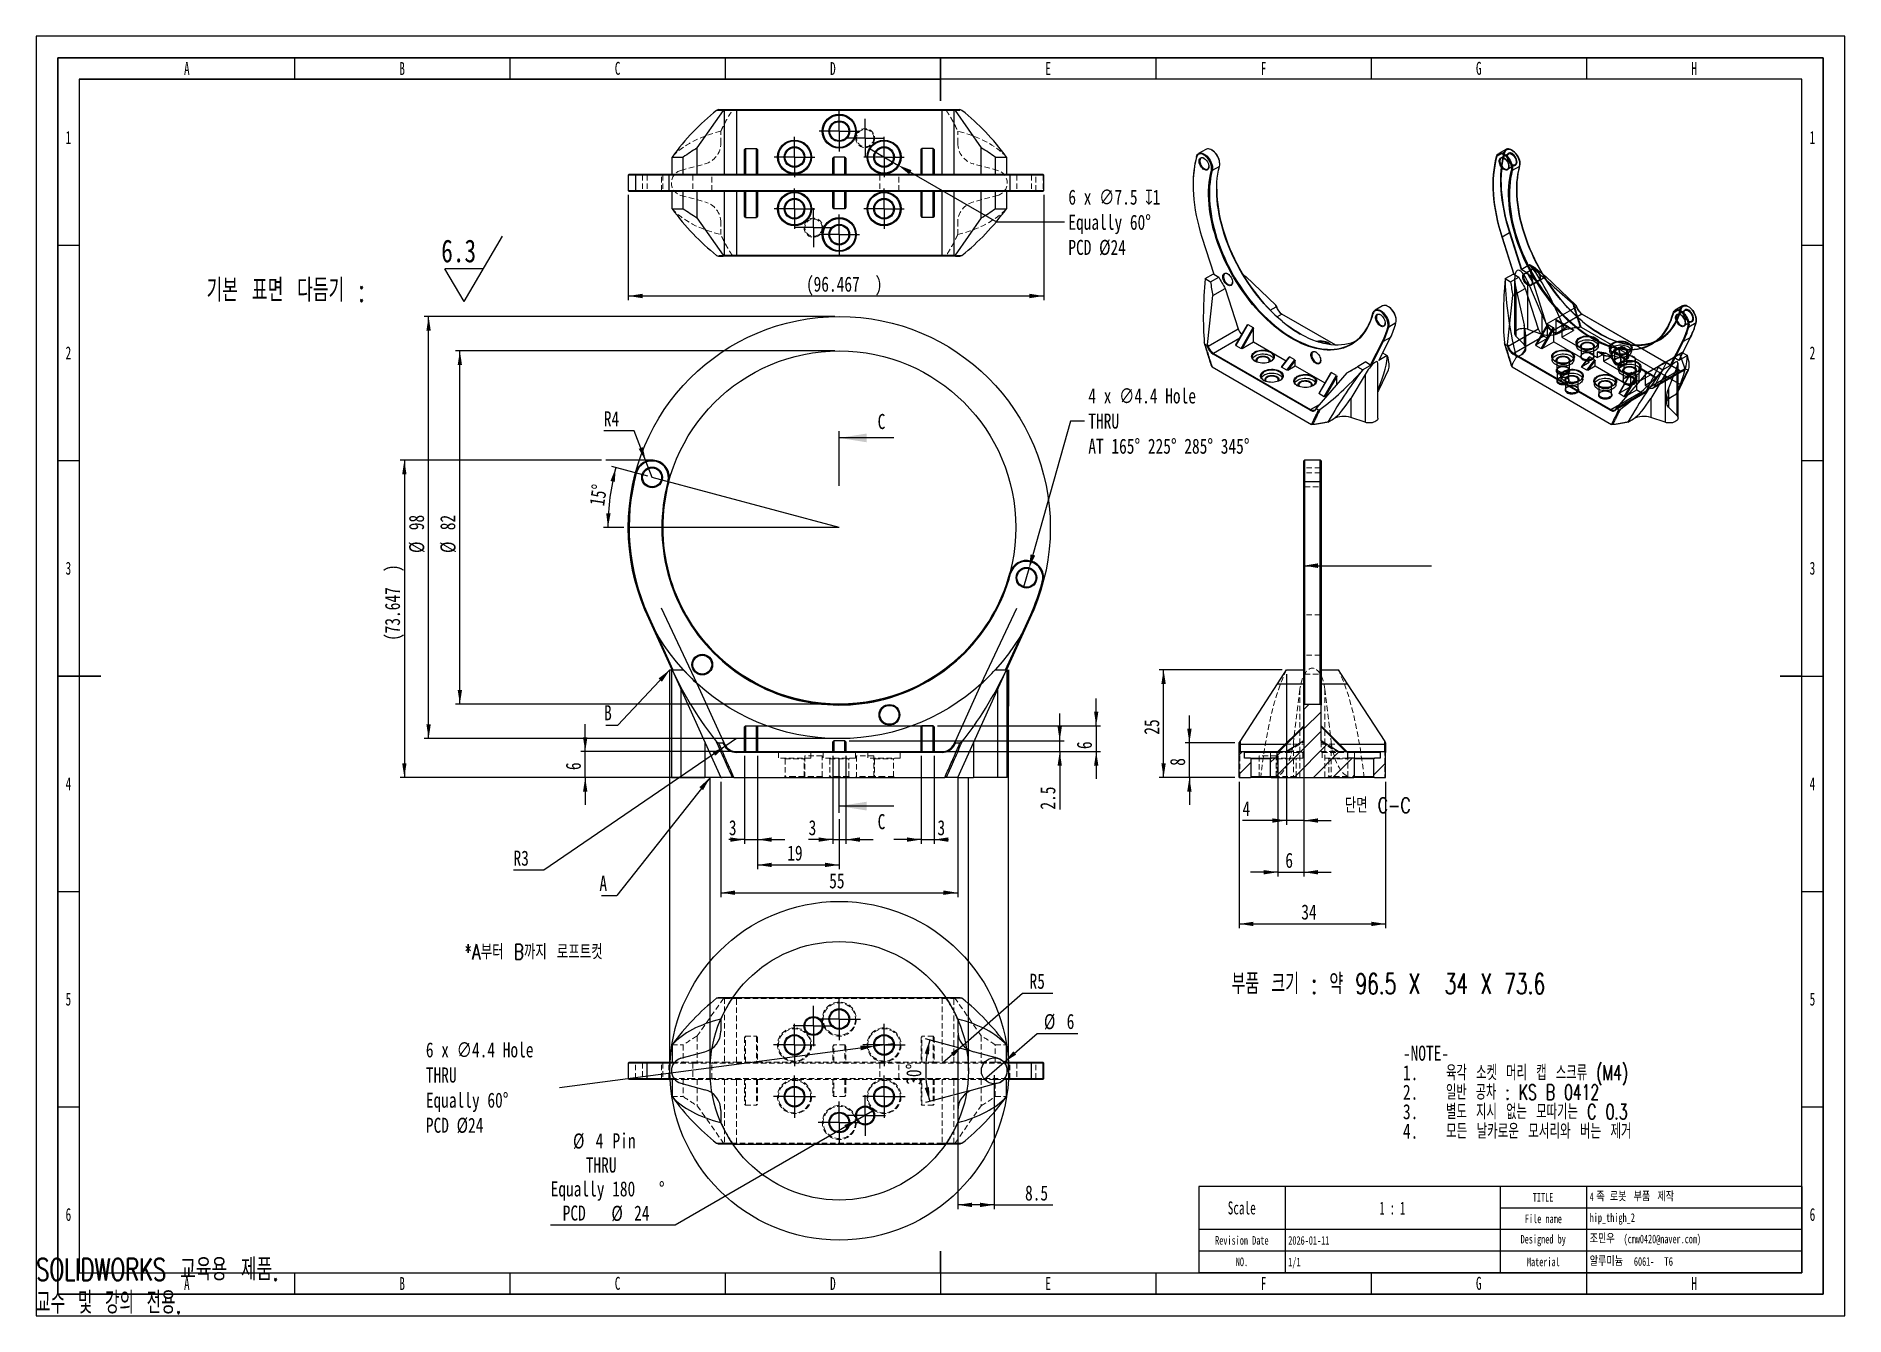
# Model space of a CAD drawing. Header units: millimetres. Extents: x 0 to 420, y 1 to 298.
import ezdxf

# ---------------------------------------------------------------- set-up
doc = ezdxf.new("R2010")
doc.units = ezdxf.units.MM
doc.header["$PDSIZE"] = -1
doc.linetypes.add('CENTERX2', pattern=[20.32, 12.7, -2.54, 2.54, -2.54])
doc.linetypes.add('HIDDEN', pattern=[1.905, 1.27, -0.635])
for name, color, linetype in [('SLD-0', 179, 'Continuous'), ('가는실선', 7, 'Continuous'), ('레이어10', 30, 'Continuous'), ('문자', 2, 'Continuous'), ('절단면', 230, 'Continuous'), ('중심선', 1, 'CENTERX2'), ('치수선', 104, 'Continuous')]:
    doc.layers.add(name, color=color, linetype=linetype)
for name, color, linetype, lineweight in [('도면층1', 4, 'Continuous', 35), ('도면층2', 3, 'Continuous', 25), ('도면층3', 5, 'Continuous', 25)]:
    doc.layers.add(name, color=color, linetype=linetype, lineweight=lineweight)
doc.styles.add('SLDTEXTSTYLE0', font='TXT', dxfattribs={"width": 0.75})
doc.styles.add('SLDTEXTSTYLE1', font='TXT', dxfattribs={"width": 0.684211, "bigfont": 'bigfont'})
doc.styles.add('SLDTEXTSTYLE12', font='TXT', dxfattribs={"width": 0.7, "bigfont": 'bigfont'})
doc.styles.add('SLDTEXTSTYLE13', font='TXT', dxfattribs={"width": 0.645455, "bigfont": 'bigfont'})
doc.styles.add('SLDTEXTSTYLE2', font='TXT', dxfattribs={"width": 0.676471, "bigfont": 'bigfont'})
doc.styles.add('SLDTEXTSTYLE3', font='TXT', dxfattribs={"width": 0.694444, "bigfont": 'bigfont'})
doc.styles.add('SLDTEXTSTYLE4', font='TXT', dxfattribs={"width": 0.666667, "bigfont": 'bigfont'})
doc.styles.add('SLDTEXTSTYLE5', font='TXT', dxfattribs={"width": 0.681818, "bigfont": 'bigfont'})
doc.styles.add('SLDTEXTSTYLE6', font='TXT', dxfattribs={"width": 0.75, "bigfont": 'bigfont'})
doc.styles.add('SLDTEXTSTYLE7', font='TXT', dxfattribs={"width": 0.638186})
doc.styles.add('SLDTEXTSTYLE8', font='TXT', dxfattribs={"width": 0.605})
doc.styles.add('SLDTEXTSTYLE9', font='TXT', dxfattribs={"width": 0.582911})
doc.dimstyles.new('SLDDIMSTYLE0', dxfattribs={"dimtxt": 3.5, "dimasz": 3.302, "dimexe": 0, "dimexo": 0.0625, "dimgap": 0.875, "dimtad": 1, "dimdec": 3, "dimrnd": 1e-09, "dimzin": 12, "dimdsep": 46, "dimtxsty": 'SLDTEXTSTYLE0', "dimsah": 1, "dimcen": 0.09, "dimadec": 0, "dimazin": 3, "dimtfac": 1, "dimtdec": 3, "dimtofl": 0, "dimtmove": 0, "dimatfit": 3, "dimfxl": 1, "dimfrac": 2, "dimtolj": 1, "dimtzin": 12, "dimarcsym": 0})
doc.dimstyles.new('SLDDIMSTYLE1', dxfattribs={"dimtxt": 3.5, "dimasz": 3.302, "dimexe": 0, "dimexo": 0.0625, "dimgap": 0.875, "dimtad": 1, "dimdec": 4, "dimzin": 12, "dimdsep": 46, "dimtxsty": 'SLDTEXTSTYLE0', "dimsah": 1, "dimcen": 0.09, "dimazin": 3, "dimtfac": 1, "dimtofl": 0, "dimtmove": 0, "dimatfit": 3, "dimfxl": 1, "dimfrac": 2, "dimtolj": 1, "dimtzin": 12, "dimarcsym": 0})
doc.dimstyles.new('SLDDIMSTYLE2', dxfattribs={"dimtxt": 3.5, "dimasz": 3.302, "dimexe": 0, "dimexo": 0.0625, "dimgap": 0.875, "dimtad": 1, "dimdec": 3, "dimrnd": 1e-09, "dimzin": 12, "dimdsep": 46, "dimtxsty": 'SLDTEXTSTYLE0', "dimsah": 1, "dimcen": 0.09, "dimadec": 0, "dimazin": 3, "dimtfac": 1, "dimtdec": 3, "dimtmove": 0, "dimatfit": 0, "dimfxl": 1, "dimfrac": 2, "dimtolj": 1, "dimtzin": 12, "dimarcsym": 0})
doc.dimstyles.new('SLDDIMSTYLE3', dxfattribs={"dimtxt": 3.5, "dimasz": 3.302, "dimexe": 0, "dimexo": 0.0625, "dimgap": 0.875, "dimtad": 0, "dimtih": 1, "dimtoh": 1, "dimdec": 3, "dimrnd": 1e-09, "dimzin": 12, "dimdsep": 46, "dimtxsty": 'SLDTEXTSTYLE0', "dimsah": 1, "dimcen": 0, "dimadec": 0, "dimazin": 3, "dimtfac": 1, "dimtdec": 3, "dimtofl": 0, "dimtmove": 0, "dimatfit": 3, "dimfxl": 1, "dimfrac": 2, "dimtolj": 1, "dimtzin": 12, "dimarcsym": 0})
doc.dimstyles.new('SLDDIMSTYLE4', dxfattribs={"dimtxt": 3.5, "dimasz": 3.302, "dimexe": 0, "dimexo": 0.0625, "dimgap": 0.875, "dimtad": 0, "dimtih": 1, "dimtoh": 1, "dimdec": 3, "dimrnd": 1e-09, "dimzin": 12, "dimdsep": 46, "dimtxsty": 'SLDTEXTSTYLE0', "dimblk1": 'NONE', "dimsah": 1, "dimcen": 0, "dimadec": 0, "dimazin": 3, "dimtfac": 1, "dimtdec": 3, "dimtmove": 0, "dimatfit": 3, "dimldrblk": 'NONE', "dimfxl": 1, "dimfrac": 2, "dimtolj": 1, "dimtzin": 12, "dimarcsym": 0})
doc.dimstyles.new('SLDDIMSTYLE5', dxfattribs={"dimtxt": 3.5, "dimasz": 3.302, "dimexe": 0, "dimexo": 0.0625, "dimgap": 0.875, "dimtad": 0, "dimtih": 1, "dimtoh": 1, "dimdec": 3, "dimrnd": 1e-09, "dimzin": 12, "dimdsep": 46, "dimtxsty": 'SLDTEXTSTYLE0', "dimblk1": 'NONE', "dimsah": 1, "dimcen": 0, "dimadec": 0, "dimazin": 3, "dimtfac": 1, "dimtdec": 3, "dimtmove": 0, "dimatfit": 3, "dimldrblk": 'NONE', "dimfxl": 1, "dimfrac": 2, "dimtolj": 1, "dimtzin": 12, "dimarcsym": 0})
doc.dimstyles.new('SLDDIMSTYLE6', dxfattribs={"dimtxt": 3.5, "dimasz": 3.302, "dimexe": 0, "dimexo": 0.0625, "dimgap": 0.875, "dimtad": 0, "dimtih": 1, "dimtoh": 1, "dimdec": 3, "dimrnd": 1e-09, "dimzin": 12, "dimdsep": 46, "dimtxsty": 'SLDTEXTSTYLE0', "dimsah": 1, "dimcen": 0, "dimadec": 0, "dimazin": 3, "dimtfac": 1, "dimtdec": 3, "dimtofl": 0, "dimtmove": 1, "dimatfit": 3, "dimfxl": 1, "dimfrac": 2, "dimtolj": 1, "dimtzin": 12, "dimarcsym": 0})
doc.dimstyles.new('SLDDIMSTYLE7', dxfattribs={"dimtxt": 0.18, "dimasz": 3.302, "dimexe": 0, "dimexo": 0.0625, "dimgap": 0, "dimtad": 0, "dimtih": 1, "dimtoh": 1, "dimdec": 0, "dimrnd": 1e-09, "dimzin": 0, "dimdsep": 46, "dimtxsty": 'Standard', "dimsah": 1, "dimcen": 0.09, "dimadec": 0, "dimazin": 0, "dimtfac": 3.302, "dimtdec": 0, "dimtofl": 0, "dimtmove": 0, "dimatfit": 3, "dimfxl": 1, "dimfrac": 2, "dimtolj": 1, "dimtzin": 0, "dimarcsym": 0})

msp = doc.modelspace()

# ---------------------------------------------------------------- texts
at = {"color": 7, "linetype": 'Continuous', "char_height": 5.1381, "attachment_point": 1}
for s, insert, style in [('SOLIDWORKS 교육용 제품.', (0, 14.33051), 'SLDTEXTSTYLE12'), ('교수 및 강의 전용.', (0, 6.62336), 'SLDTEXTSTYLE13')]:
    msp.add_mtext(s, dxfattribs=dict(at, insert=insert, style=style))
at = {"layer": 'SLD-0', "color": 7}
for s, insert, char_height, attachment_point, style in [('TITLE', (349.91375, 29.4948), 2, 2, 'SLDTEXTSTYLE7'), ('4', (360.75, 29.6128), 2, 1, 'SLDTEXTSTYLE8'), ('족', (362.29167, 29.61002), 2, 1, 'SLDTEXTSTYLE6'), ('로봇', (365.43333, 29.61002), 2, 1, 'SLDTEXTSTYLE6'), ('부품', (370.95278, 29.61002), 2, 1, 'SLDTEXTSTYLE6'), ('제작', (376.47222, 29.61002), 2, 1, 'SLDTEXTSTYLE6'), ('Scale', (279.9563, 27.5432), 3, 2, 'SLDTEXTSTYLE7'), ('File name', (350.00236, 24.5108), 2, 2, 'SLDTEXTSTYLE7'), ('hip_thigh_2', (360.75, 24.7888), 2, 1, 'SLDTEXTSTYLE7'), ('Revision Date', (279.98254, 19.5108), 2, 2, 'SLDTEXTSTYLE7'), ('Designed by', (349.9589, 19.7878), 2, 2, 'SLDTEXTSTYLE7'), ('조민우', (360.75, 19.83202), 2, 1, 'SLDTEXTSTYLE6'), ('(cmw0420@naver.com)', (368.62222, 19.8348), 2, 1, 'SLDTEXTSTYLE8'), ('NO.', (279.9962, 14.5288), 2, 2, 'SLDTEXTSTYLE7'), ('Material', (349.99102, 14.5108), 2, 2, 'SLDTEXTSTYLE7'), ('알루미늄', (360.76389, 14.60702), 2, 1, 'SLDTEXTSTYLE6'), ('6061-', (371.025, 14.6098), 2, 1, 'SLDTEXTSTYLE8'), ('T6', (378.06389, 14.60702), 2, 1, 'SLDTEXTSTYLE0')]:
    msp.add_mtext(s, dxfattribs=dict(at, insert=insert, char_height=char_height, attachment_point=attachment_point, style=style))
at = {"layer": '가는실선', "attachment_point": 1}
for s, insert, char_height, style in [('부품 크기 : 약 96.5 X  34 X 73.6', (277.58489, 80.45778), 4.7625, 'SLDTEXTSTYLE4'), ('-NOTE-', (317.38614, 63.70509), 3.5, 'SLDTEXTSTYLE0'), ('1.', (317.38614, 59.1794), 3.5, 'SLDTEXTSTYLE0'), ('육각 소켓 머리 캡 스크류 (M4)', (327.38614, 59.1794), 3.5, 'SLDTEXTSTYLE1'), ('2.', (317.38614, 54.6537), 3.5, 'SLDTEXTSTYLE0'), ('일반 공차 : KS B 0412', (327.38614, 54.6537), 3.5, 'SLDTEXTSTYLE2'), ('별도 지시 없는 모따기는 C 0.3', (327.38614, 50.12801), 3.5, 'SLDTEXTSTYLE1'), ('3.', (317.38614, 50.12801), 3.5, 'SLDTEXTSTYLE0'), ('4.', (317.38614, 45.60231), 3.5, 'SLDTEXTSTYLE0'), ('모든 날카로운 모서리와 버는 제거', (327.38614, 45.60231), 3.5, 'SLDTEXTSTYLE3')]:
    msp.add_mtext(s, dxfattribs=dict(at, insert=insert, char_height=char_height, style=style))
at = {"layer": '도면층2', "color": 7}
for s, insert, char_height, attachment_point, style in [('A', (34.98602, 291.9922), 3, 2, 'SLDTEXTSTYLE7'), ('B', (84.98602, 291.9922), 3, 2, 'SLDTEXTSTYLE7'), ('C', (135.01353, 292.0432), 3, 2, 'SLDTEXTSTYLE7'), ('D', (185.01353, 291.9922), 3, 2, 'SLDTEXTSTYLE7'), ('E', (234.98602, 291.9922), 3, 2, 'SLDTEXTSTYLE7'), ('F', (285.00796, 291.9922), 3, 2, 'SLDTEXTSTYLE7'), ('G', (334.99159, 292.0432), 3, 2, 'SLDTEXTSTYLE7'), ('H', (385.01353, 291.9922), 3, 2, 'SLDTEXTSTYLE7'), ('1', (7.47838, 275.9982), 3, 2, 'SLDTEXTSTYLE7'), ('1', (412.47838, 275.9982), 3, 2, 'SLDTEXTSTYLE7'), ('2', (7.47838, 225.9982), 3, 2, 'SLDTEXTSTYLE7'), ('2', (412.47838, 225.9982), 3, 2, 'SLDTEXTSTYLE7'), ('3', (7.47838, 176.0237), 3, 2, 'SLDTEXTSTYLE7'), ('3', (412.47838, 176.0237), 3, 2, 'SLDTEXTSTYLE7'), ('4', (7.47838, 125.9922), 3, 2, 'SLDTEXTSTYLE7'), ('4', (412.47838, 125.9922), 3, 2, 'SLDTEXTSTYLE7'), ('5', (7.47838, 76.0177), 3, 2, 'SLDTEXTSTYLE7'), ('5', (412.47838, 76.0177), 3, 2, 'SLDTEXTSTYLE7'), ('6', (7.47838, 26.0237), 3, 2, 'SLDTEXTSTYLE7'), ('1 : 1', (314.92431, 27.4982), 3, 2, 'SLDTEXTSTYLE9'), ('6', (412.47838, 26.0237), 3, 2, 'SLDTEXTSTYLE7'), ('2026-01-11', (290.75, 19.4988), 2, 1, 'SLDTEXTSTYLE7'), ('1/1', (290.75, 14.4988), 2, 1, 'SLDTEXTSTYLE7'), ('A', (34.98602, 9.9922), 3, 2, 'SLDTEXTSTYLE7'), ('B', (84.98602, 9.9922), 3, 2, 'SLDTEXTSTYLE7'), ('C', (135.01353, 10.0432), 3, 2, 'SLDTEXTSTYLE7'), ('D', (185.01353, 9.9922), 3, 2, 'SLDTEXTSTYLE7'), ('E', (234.98602, 9.9922), 3, 2, 'SLDTEXTSTYLE7'), ('F', (285.00796, 9.9922), 3, 2, 'SLDTEXTSTYLE7'), ('G', (334.99159, 10.0432), 3, 2, 'SLDTEXTSTYLE7'), ('H', (385.01353, 9.9922), 3, 2, 'SLDTEXTSTYLE7')]:
    msp.add_mtext(s, dxfattribs=dict(at, insert=insert, char_height=char_height, attachment_point=attachment_point, style=style))
at = {"layer": '도면층3', "insert": (99.42105, 87.2301), "char_height": 3.5, "attachment_point": 1, "style": 'SLDTEXTSTYLE6'}
msp.add_mtext('*A부터 B까지 로프트컷', dxfattribs=at)
at = {"layer": '절단면', "char_height": 3.5}
for s, insert, attachment_point, style in [('C', (195.40278, 210.32009), 1, 'SLDTEXTSTYLE0'), ('단면 C-C', (311.53282, 121.24322), 2, 'SLDTEXTSTYLE6'), ('C', (195.40278, 117.44635), 1, 'SLDTEXTSTYLE0')]:
    msp.add_mtext(s, dxfattribs=dict(at, insert=insert, attachment_point=attachment_point, style=style))

# ---------------------------------------------------------------- blocks, each defined once
blk = doc.blocks.new('SW_NOTE_0')
at = {"layer": '가는실선', "color": 0}
for p, q in [((59.81, 1.56), (68.73, 16.68)), ((59.81, 1.56), (55.35, 9.12)), ((64.27, 9.12), (55.35, 9.12))]:
    blk.add_line(p, q, dxfattribs=at)
at = {"layer": '가는실선', "color": 0, "attachment_point": 1}
for s, insert, char_height, style in [('6.3', (54.49, 15.94), 5.292, 'SLDTEXTSTYLE0'), ('기본 표면 다듬기 :', (0, 6.82), 5.2917, 'SLDTEXTSTYLE5')]:
    blk.add_mtext(s, dxfattribs=dict(at, insert=insert, char_height=char_height, style=style))
blk = doc.blocks.new('_D')
at = {"layer": '치수선', "transparency": 16777216}
for p, q in [((159, 124.96), (159, 98.2)), ((214, 124.96), (214, 98.2)), ((159, 99.2), (214, 99.2))]:
    blk.add_line(p, q, dxfattribs=at)
for points in [[(159, 99.2), (162.3, 98.69), (162.3, 99.71)], [(214, 99.2), (210.69, 99.71), (210.69, 98.69)]]:
    blk.add_solid(points, dxfattribs=at)
at = {"layer": '치수선', "transparency": 16777216, "insert": (184.15, 103.71), "char_height": 3.5, "attachment_point": 1, "style": 'SLDTEXTSTYLE0'}
blk.add_mtext('55', dxfattribs=at)
blk = doc.blocks.new('_D_1')
at = {"layer": '치수선', "transparency": 16777216}
for p, q in [((185.5, 232.96), (90.13, 232.96)), ((91.13, 134.96), (91.13, 232.96)), ((185.5, 134.96), (90.13, 134.96))]:
    blk.add_line(p, q, dxfattribs=at)
for points in [[(91.13, 232.96), (90.62, 229.65), (91.63, 229.65)], [(91.13, 134.96), (91.63, 138.26), (90.62, 138.26)]]:
    blk.add_solid(points, dxfattribs=at)
at = {"layer": '치수선', "transparency": 16777216, "char_height": 3.5, "attachment_point": 1, "rotation": 90, "style": 'SLDTEXTSTYLE0'}
for s, insert in [('98', (86.56, 183.33)), ('%%c', (86.61, 178.05))]:
    blk.add_mtext(s, dxfattribs=dict(at, insert=insert))
blk = doc.blocks.new('_D_2')
at = {"layer": '치수선', "transparency": 16777216}
for p, q in [((185.5, 224.96), (97.39, 224.96)), ((98.39, 142.96), (98.39, 224.96)), ((185.5, 142.96), (97.39, 142.96))]:
    blk.add_line(p, q, dxfattribs=at)
for points in [[(98.39, 224.96), (97.88, 221.65), (98.89, 221.65)], [(98.39, 142.96), (98.89, 146.26), (97.88, 146.26)]]:
    blk.add_solid(points, dxfattribs=at)
at = {"layer": '치수선', "transparency": 16777216, "char_height": 3.5, "attachment_point": 1, "rotation": 90, "style": 'SLDTEXTSTYLE0'}
for s, insert in [('82', (93.82, 183.33)), ('%%c', (93.87, 178.05))]:
    blk.add_mtext(s, dxfattribs=dict(at, insert=insert))
blk = doc.blocks.new('_D_3')
at = {"layer": '치수선', "transparency": 16777216}
for p, q in [((142.06, 195.86), (133.64, 198.12)), ((136.5, 183.96), (131.78, 183.96))]:
    blk.add_line(p, q, dxfattribs=at)
blk.add_arc((186.5, 183.96), 53.72, 165, 180, dxfattribs=at)
for points in [[(134.61, 197.86), (133.36, 194.76), (134.35, 194.53)], [(132.78, 183.96), (133.39, 187.24), (132.37, 187.27)]]:
    blk.add_solid(points, dxfattribs=at)
at = {"layer": '치수선', "transparency": 16777216, "insert": (128.41, 189.35), "char_height": 3.5, "attachment_point": 1, "rotation": 81.2376, "style": 'SLDTEXTSTYLE0'}
blk.add_mtext('15°', dxfattribs=at)
blk = doc.blocks.new('_D_4')
at = {"layer": '치수선', "transparency": 16777216}
for p, q in [((246.16, 137.96), (246.16, 144.31)), ((209.3, 137.96), (247.16, 137.96)), ((246.16, 137.96), (246.16, 131.96)), ((211.39, 131.96), (247.16, 131.96)), ((246.16, 131.96), (246.16, 125.61))]:
    blk.add_line(p, q, dxfattribs=at)
for points in [[(246.16, 137.96), (246.67, 141.26), (245.65, 141.26)], [(246.16, 131.96), (245.65, 128.65), (246.67, 128.65)]]:
    blk.add_solid(points, dxfattribs=at)
at = {"layer": '치수선', "transparency": 16777216, "insert": (241.65, 132.53), "char_height": 3.5, "attachment_point": 1, "rotation": 90, "style": 'SLDTEXTSTYLE0'}
blk.add_mtext('6', dxfattribs=at)
blk = doc.blocks.new('_D_5')
at = {"layer": '치수선', "transparency": 16777216}
for p, q in [((167.5, 130.96), (167.5, 104.65)), ((186.5, 116.3), (186.5, 104.65)), ((167.5, 105.65), (186.5, 105.65))]:
    blk.add_line(p, q, dxfattribs=at)
for points in [[(167.5, 105.65), (170.8, 105.15), (170.8, 106.16)], [(186.5, 105.65), (183.19, 106.16), (183.19, 105.15)]]:
    blk.add_solid(points, dxfattribs=at)
at = {"layer": '치수선', "transparency": 16777216, "insert": (174.41, 110.17), "char_height": 3.5, "attachment_point": 1, "style": 'SLDTEXTSTYLE0'}
blk.add_mtext('19', dxfattribs=at)
blk = doc.blocks.new('_D_6')
at = {"layer": '레이어10', "transparency": 16777216}
for p, q in [((131.28, 199.6), (84.5, 199.6)), ((85.5, 199.6), (85.5, 125.96)), ((154.29, 125.96), (84.5, 125.96))]:
    blk.add_line(p, q, dxfattribs=at)
for points in [[(85.5, 199.6), (84.99, 196.3), (86, 196.3)], [(85.5, 125.96), (86, 129.26), (84.99, 129.26)]]:
    blk.add_solid(points, dxfattribs=at)
at = {"layer": '레이어10', "transparency": 16777216, "char_height": 3.5, "attachment_point": 1, "rotation": 90, "style": 'SLDTEXTSTYLE0'}
for s, insert in [(')', (80.98, 173.62)), ('73.647', (80.98, 159.39)), ('(', (80.98, 157.67))]:
    blk.add_mtext(s, dxfattribs=dict(at, insert=insert))
blk = doc.blocks.new('_D_7')
at = {"layer": '치수선', "transparency": 16777216}
for p, q in [((138.83, 206.44), (131.82, 206.44)), ((141.58, 199.33), (138.83, 206.44)), ((143.03, 195.6), (141.58, 199.33))]:
    blk.add_line(p, q, dxfattribs=at)
blk.add_solid([(141.58, 199.33), (140.87, 202.6), (139.92, 202.23)], dxfattribs=at)
at = {"layer": '치수선', "transparency": 16777216, "insert": (131.82, 210.95), "char_height": 3.5, "attachment_point": 1, "style": 'SLDTEXTSTYLE0'}
blk.add_mtext('R4', dxfattribs=at)
blk = doc.blocks.new('_D_8')
at = {"layer": 'Defpoints', "color": 0, "transparency": 16777216}
for p in [(230.56, 174.43), (229.37, 170.19)]:
    blk.add_point(p, dxfattribs=at)
at = {"layer": '치수선', "color": 0, "lineweight": -2, "transparency": 16777216}
for p, q in [((240.15, 208.68), (231.45, 177.61)), ((243.45, 208.68), (240.15, 208.68)), ((229.37, 170.19), (230.56, 174.43))]:
    blk.add_line(p, q, dxfattribs=at)
at = {"layer": '치수선', "color": 0, "transparency": 16777216}
blk.add_solid([(230.92, 177.76), (231.98, 177.46), (230.56, 174.43)], dxfattribs=at)
at = {"layer": '치수선', "color": 0, "transparency": 16777216, "insert": (244.33, 216.26), "char_height": 3.5, "attachment_point": 1, "style": 'SLDTEXTSTYLE0'}
blk.add_mtext('\\A1;4 x ∅4.4 Hole \\PTHRU\\PAT 165%%D 225%%D 285%%D 345%%D', dxfattribs=at)
blk = doc.blocks.new('_None')
blk = doc.blocks.new('_D_9')
at = {"layer": '치수선', "transparency": 16777216}
for p, q in [((127.5, 131.96), (127.5, 138.31)), ((161.6, 131.96), (126.5, 131.96)), ((127.5, 125.96), (127.5, 131.96)), ((160.99, 125.96), (126.5, 125.96)), ((127.5, 125.96), (127.5, 119.61))]:
    blk.add_line(p, q, dxfattribs=at)
for points in [[(127.5, 131.96), (128, 135.26), (126.99, 135.26)], [(127.5, 125.96), (126.99, 122.65), (128, 122.65)]]:
    blk.add_solid(points, dxfattribs=at)
at = {"layer": '치수선', "transparency": 16777216, "insert": (122.98, 127.66), "char_height": 3.5, "attachment_point": 1, "rotation": 90, "style": 'SLDTEXTSTYLE0'}
blk.add_mtext('6', dxfattribs=at)
blk = doc.blocks.new('_D_10')
at = {"layer": '치수선', "transparency": 16777216}
for p, q in [((164.5, 130.96), (164.5, 110.53)), ((167.5, 130.96), (167.5, 110.53)), ((164.5, 111.53), (160.85, 111.53)), ((164.5, 111.53), (167.5, 111.53)), ((167.5, 111.53), (173.85, 111.53))]:
    blk.add_line(p, q, dxfattribs=at)
for points in [[(164.5, 111.53), (161.19, 112.04), (161.19, 111.02)], [(167.5, 111.53), (170.8, 111.02), (170.8, 112.04)]]:
    blk.add_solid(points, dxfattribs=at)
at = {"layer": '치수선', "transparency": 16777216, "insert": (160.85, 116.04), "char_height": 3.5, "attachment_point": 1, "style": 'SLDTEXTSTYLE0'}
blk.add_mtext('3', dxfattribs=at)
blk = doc.blocks.new('_D_11')
at = {"layer": '치수선', "transparency": 16777216}
for p, q in [((185, 130.96), (185, 110.53)), ((188, 130.96), (188, 110.53)), ((185, 111.53), (179.37, 111.53)), ((185, 111.53), (188, 111.53)), ((188, 111.53), (194.35, 111.53))]:
    blk.add_line(p, q, dxfattribs=at)
for points in [[(185, 111.53), (181.69, 112.04), (181.69, 111.02)], [(188, 111.53), (191.3, 111.02), (191.3, 112.04)]]:
    blk.add_solid(points, dxfattribs=at)
at = {"layer": '치수선', "transparency": 16777216, "insert": (179.37, 116.04), "char_height": 3.5, "attachment_point": 1, "style": 'SLDTEXTSTYLE0'}
blk.add_mtext('3', dxfattribs=at)
blk = doc.blocks.new('_D_12')
at = {"layer": '치수선', "transparency": 16777216}
for p, q in [((205.5, 130.96), (205.5, 110.53)), ((208.5, 130.96), (208.5, 110.53)), ((205.5, 111.53), (199.15, 111.53)), ((205.5, 111.53), (208.5, 111.53)), ((208.5, 111.53), (211.87, 111.53))]:
    blk.add_line(p, q, dxfattribs=at)
for points in [[(205.5, 111.53), (202.19, 112.04), (202.19, 111.02)], [(208.5, 111.53), (211.8, 111.02), (211.8, 112.04)]]:
    blk.add_solid(points, dxfattribs=at)
at = {"layer": '치수선', "transparency": 16777216, "insert": (209.29, 116.04), "char_height": 3.5, "attachment_point": 1, "style": 'SLDTEXTSTYLE0'}
blk.add_mtext('3', dxfattribs=at)
blk = doc.blocks.new('_D_13')
at = {"layer": '치수선', "transparency": 16777216}
for p, q in [((237.68, 134.46), (237.68, 140.81)), ((188.8, 134.46), (238.68, 134.46)), ((237.68, 131.96), (237.68, 134.46)), ((211.39, 131.96), (238.68, 131.96)), ((237.68, 131.96), (237.68, 118.49))]:
    blk.add_line(p, q, dxfattribs=at)
for points in [[(237.68, 134.46), (238.19, 137.76), (237.18, 137.76)], [(237.68, 131.96), (237.18, 128.65), (238.19, 128.65)]]:
    blk.add_solid(points, dxfattribs=at)
at = {"layer": '치수선', "transparency": 16777216, "insert": (233.17, 118.49), "char_height": 3.5, "attachment_point": 1, "rotation": 90, "style": 'SLDTEXTSTYLE0'}
blk.add_mtext('2.5', dxfattribs=at)
blk = doc.blocks.new('_D_14')
at = {"layer": '치수선', "transparency": 16777216}
for p, q in [((162.6, 134.96), (160.12, 133.27)), ((160.12, 133.27), (117.85, 104.47)), ((117.85, 104.47), (110.84, 104.47))]:
    blk.add_line(p, q, dxfattribs=at)
blk.add_solid([(160.12, 133.27), (157.11, 131.83), (157.68, 130.99)], dxfattribs=at)
at = {"layer": '치수선', "transparency": 16777216, "insert": (110.84, 108.98), "char_height": 3.5, "attachment_point": 1, "style": 'SLDTEXTSTYLE0'}
blk.add_mtext('R3', dxfattribs=at)
blk = doc.blocks.new('_D_15')
at = {"layer": '치수선', "transparency": 16777216}
for p, q in [((224.76, 59.84), (232.43, 66.51)), ((232.43, 66.51), (241.88, 66.51)), ((220.23, 55.9), (224.76, 59.84))]:
    blk.add_line(p, q, dxfattribs=at)
blk.add_solid([(224.76, 59.84), (227.58, 61.63), (226.92, 62.39)], dxfattribs=at)
at = {"layer": '치수선', "transparency": 16777216, "char_height": 3.5, "attachment_point": 1, "style": 'SLDTEXTSTYLE0'}
for s, insert in [('%%c', (234.02, 71.03)), ('6', (239.3, 71.08))]:
    blk.add_mtext(s, dxfattribs=dict(at, insert=insert))
blk = doc.blocks.new('_D_16')
at = {"layer": '치수선', "transparency": 16777216}
for p, q in [((214, 66.09), (214, 25.75)), ((222.5, 56.87), (222.5, 25.75)), ((222.5, 26.75), (214, 26.75)), ((222.5, 26.75), (236.09, 26.75))]:
    blk.add_line(p, q, dxfattribs=at)
for points in [[(214, 26.75), (217.3, 26.24), (217.3, 27.26)], [(222.5, 26.75), (219.19, 27.26), (219.19, 26.24)]]:
    blk.add_solid(points, dxfattribs=at)
at = {"layer": '치수선', "transparency": 16777216, "insert": (229.63, 31.26), "char_height": 3.5, "attachment_point": 1, "style": 'SLDTEXTSTYLE0'}
blk.add_mtext('8.5', dxfattribs=at)
blk = doc.blocks.new('_D_17')
at = {"layer": '치수선', "transparency": 16777216}
for p, q in [((190.76, 46.48), (148.42, 22.03)), ((194.23, 48.48), (190.76, 46.48)), ((148.42, 22.03), (119.47, 22.03))]:
    blk.add_line(p, q, dxfattribs=at)
blk.add_solid([(190.76, 46.48), (187.65, 45.27), (188.16, 44.39)], dxfattribs=at)
at = {"layer": '치수선', "transparency": 16777216, "char_height": 3.5, "attachment_point": 1, "style": 'SLDTEXTSTYLE0'}
for s, insert in [('%%c', (124.66, 43.32)), ('4', (129.93, 43.37)), ('Pin', (133.83, 43.37)), ('THRU', (127.62, 37.76)), ('Equally 180', (119.47, 32.21)), ('%%d', (144.61, 32.15)), ('PCD', (122.27, 26.6)), ('%%c', (133.58, 26.54)), ('24', (138.86, 26.6))]:
    blk.add_mtext(s, dxfattribs=dict(at, insert=insert))
blk = doc.blocks.new('_D_18')
at = {"layer": 'Defpoints', "color": 0, "transparency": 16777216}
for p in [(194.71, 63.59), (199.07, 64.16)]:
    blk.add_point(p, dxfattribs=at)
at = {"layer": '치수선', "color": 0, "lineweight": -2, "transparency": 16777216}
for p, q in [((121.55, 53.98), (191.43, 63.16)), ((199.07, 64.16), (194.71, 63.59))]:
    blk.add_line(p, q, dxfattribs=at)
at = {"layer": '치수선', "color": 0, "transparency": 16777216}
blk.add_solid([(191.36, 63.7), (191.5, 62.61), (194.71, 63.59)], dxfattribs=at)
at = {"layer": '치수선', "color": 0, "transparency": 16777216, "insert": (90.49, 64.48), "char_height": 3.5, "attachment_point": 1, "style": 'SLDTEXTSTYLE0'}
blk.add_mtext('\\A1;6 x ∅4.4 Hole\\PTHRU\\PEqually 60%%D\\PPCD %%C24', dxfattribs=at)
blk = doc.blocks.new('_D_19')
at = {"layer": '치수선', "transparency": 16777216}
for p, q in [((215.23, 63.81), (229.08, 75.89)), ((229.08, 75.89), (236.09, 75.89)), ((215.23, 63.81), (210.44, 59.63))]:
    blk.add_line(p, q, dxfattribs=at)
blk.add_solid([(215.23, 63.81), (212.4, 62.02), (213.07, 61.25)], dxfattribs=at)
at = {"layer": '치수선', "transparency": 16777216, "insert": (230.67, 80.4), "char_height": 3.5, "attachment_point": 1, "style": 'SLDTEXTSTYLE0'}
blk.add_mtext('R5', dxfattribs=at)
blk = doc.blocks.new('_D_20')
at = {"layer": '치수선', "transparency": 16777216}
for p, q in [((216.74, 62.52), (206.52, 65.26)), ((216.74, 53.22), (206.52, 50.49))]:
    blk.add_line(p, q, dxfattribs=at)
blk.add_arc((234.09, 57.87), 27.53, 165, 195, dxfattribs=at)
for points in [[(207.49, 65), (206.33, 61.87), (207.33, 61.66)], [(207.49, 50.75), (207.33, 54.08), (206.33, 53.88)]]:
    blk.add_solid(points, dxfattribs=at)
at = {"layer": '치수선', "transparency": 16777216, "insert": (202.01, 54.64), "char_height": 3.5, "attachment_point": 1, "rotation": 89.4803, "style": 'SLDTEXTSTYLE0'}
blk.add_mtext('30°', dxfattribs=at)
blk = doc.blocks.new('SW_NOTE_0_1')
at = {"layer": '문자', "color": 0}
blk.add_line((-3.57, 0), (0, 0), dxfattribs=at)
at = {"layer": '문자', "color": 0, "insert": (-4.06, 4.56), "char_height": 3.5, "attachment_point": 1, "style": 'SLDTEXTSTYLE0'}
blk.add_mtext('A', dxfattribs=at)
blk = doc.blocks.new('SW_NOTE_0_2')
at = {"layer": '도면층3', "color": 0}
blk.add_line((-2.8, 0), (0, 0), dxfattribs=at)
at = {"layer": '도면층3', "color": 0, "insert": (-3.18, 4.6), "char_height": 3.5, "attachment_point": 1, "style": 'SLDTEXTSTYLE0'}
blk.add_mtext('B', dxfattribs=at)
blk = doc.blocks.new('SW_CENTERMARKSYMBOL_0')
at = {"layer": '중심선', "color": 0}
for p, q in [((0, 2.5), (0, 4.9)), ((-2.5, 0), (-4.9, 0)), ((0, 0), (-2.5, 0)), ((0, 0), (0, 2.5)), ((0, 0), (0, -2.5)), ((0, 0), (2.5, 0)), ((2.5, 0), (4.9, 0)), ((0, -2.5), (0, -4.9))]:
    blk.add_line(p, q, dxfattribs=at)
blk = doc.blocks.new('SW_CENTERMARKSYMBOL_1')
at = {"layer": '중심선', "color": 0}
for p, q in [((0, 2.5), (0, 4.7)), ((-2.5, 0), (-4.7, 0)), ((0, 0), (-2.5, 0)), ((0, 0), (0, 2.5)), ((0, 0), (0, -2.5)), ((0, 0), (2.5, 0)), ((2.5, 0), (4.7, 0)), ((0, -2.5), (0, -4.7))]:
    blk.add_line(p, q, dxfattribs=at)
blk = doc.blocks.new('SW_CENTERMARKSYMBOL_2')
at = {"layer": '중심선', "color": 0}
for p, q in [((0, 2.5), (0, 4.9)), ((-2.5, 0), (-4.9, 0)), ((0, 0), (-2.5, 0)), ((0, 0), (0, 2.5)), ((0, 0), (0, -2.5)), ((0, 0), (2.5, 0)), ((2.5, 0), (4.9, 0)), ((0, -2.5), (0, -4.9))]:
    blk.add_line(p, q, dxfattribs=at)
blk = doc.blocks.new('SW_CENTERMARKSYMBOL_3')
at = {"layer": '중심선', "color": 0}
for p, q in [((0, 2.5), (0, 4.9)), ((-2.5, 0), (-4.9, 0)), ((0, 0), (-2.5, 0)), ((0, 0), (0, 2.5)), ((0, 0), (0, -2.5)), ((0, 0), (2.5, 0)), ((2.5, 0), (4.9, 0)), ((0, -2.5), (0, -4.9))]:
    blk.add_line(p, q, dxfattribs=at)
blk = doc.blocks.new('SW_CENTERMARKSYMBOL_4')
at = {"layer": '중심선', "color": 0}
for p, q in [((0, 2.5), (0, 4.9)), ((-2.5, 0), (-4.9, 0)), ((0, 0), (-2.5, 0)), ((0, 0), (0, 2.5)), ((0, 0), (0, -2.5)), ((0, 0), (2.5, 0)), ((2.5, 0), (4.9, 0)), ((0, -2.5), (0, -4.9))]:
    blk.add_line(p, q, dxfattribs=at)
blk = doc.blocks.new('SW_CENTERMARKSYMBOL_5')
at = {"layer": '중심선', "color": 0}
for p, q in [((0, 2.5), (0, 4.7)), ((-2.5, 0), (-4.7, 0)), ((0, 0), (-2.5, 0)), ((0, 0), (0, 2.5)), ((0, 0), (0, -2.5)), ((0, 0), (2.5, 0)), ((2.5, 0), (4.7, 0)), ((0, -2.5), (0, -4.7))]:
    blk.add_line(p, q, dxfattribs=at)
blk = doc.blocks.new('SW_CENTERMARKSYMBOL_6')
at = {"layer": '중심선', "color": 0}
for p, q in [((0, 2.5), (0, 4.9)), ((-2.5, 0), (-4.9, 0)), ((0, 0), (-2.5, 0)), ((0, 0), (0, 2.5)), ((0, 0), (0, -2.5)), ((0, 0), (2.5, 0)), ((2.5, 0), (4.9, 0)), ((0, -2.5), (0, -4.9))]:
    blk.add_line(p, q, dxfattribs=at)
blk = doc.blocks.new('SW_CENTERMARKSYMBOL_7')
at = {"layer": '중심선', "color": 0}
for p, q in [((0, 2.5), (0, 4.9)), ((-2.5, 0), (-4.9, 0)), ((0, 0), (-2.5, 0)), ((0, 0), (0, 2.5)), ((0, 0), (0, -2.5)), ((0, 0), (2.5, 0)), ((2.5, 0), (4.9, 0)), ((0, -2.5), (0, -4.9))]:
    blk.add_line(p, q, dxfattribs=at)
blk = doc.blocks.new('_D_21')
at = {"layer": 'Defpoints', "color": 0, "transparency": 16777216}
for p in [(193.64, 271.83), (200.13, 268.08)]:
    blk.add_point(p, dxfattribs=at)
at = {"layer": '치수선', "color": 0, "lineweight": -2, "transparency": 16777216}
for p, q in [((193.64, 271.83), (200.13, 268.08)), ((223.11, 254.81), (202.99, 266.42)), ((238.82, 254.81), (223.11, 254.81))]:
    blk.add_line(p, q, dxfattribs=at)
at = {"layer": '치수선', "color": 0, "transparency": 16777216}
blk.add_solid([(203.27, 266.9), (202.72, 265.95), (200.13, 268.08)], dxfattribs=at)
at = {"layer": '치수선', "color": 0, "transparency": 16777216, "insert": (239.69, 262.4), "char_height": 3.5, "attachment_point": 1, "style": 'SLDTEXTSTYLE0'}
blk.add_mtext('\\A1;6 x ∅7.5 {\\fGDT|b0|i0|c0|p2;x}1\\PEqually 60%%D\\PPCD %%C24', dxfattribs=at)
blk = doc.blocks.new('_D_22')
at = {"layer": '레이어10', "transparency": 16777216}
for p, q in [((137.5, 261.15), (137.5, 236.7)), ((233.96, 261.15), (233.96, 236.7)), ((137.5, 237.7), (233.96, 237.7))]:
    blk.add_line(p, q, dxfattribs=at)
for points in [[(137.5, 237.7), (140.8, 237.19), (140.8, 238.21)], [(233.96, 237.7), (230.66, 238.21), (230.66, 237.19)]]:
    blk.add_solid(points, dxfattribs=at)
at = {"layer": '레이어10', "transparency": 16777216, "char_height": 3.5, "attachment_point": 1, "style": 'SLDTEXTSTYLE0'}
for s, insert in [('(', (178.8, 242.21)), ('96.467', (180.53, 242.21)), (')', (194.75, 242.21))]:
    blk.add_mtext(s, dxfattribs=dict(at, insert=insert))
blk = doc.blocks.new('SW_CENTERMARKSYMBOL_8')
at = {"layer": '중심선', "color": 0}
for p, q in [((0, 2.5), (0, 4.7)), ((-2.5, 0), (-4.7, 0)), ((0, 0), (-2.5, 0)), ((0, 0), (0, 2.5)), ((0, 0), (0, -2.5)), ((0, 0), (2.5, 0)), ((2.5, 0), (4.7, 0)), ((0, -2.5), (0, -4.7))]:
    blk.add_line(p, q, dxfattribs=at)
blk = doc.blocks.new('SW_CENTERMARKSYMBOL_9')
at = {"layer": '중심선', "color": 0}
for p, q in [((0, 2.5), (0, 4.7)), ((-2.5, 0), (-4.7, 0)), ((0, 0), (-2.5, 0)), ((0, 0), (0, 2.5)), ((0, 0), (0, -2.5)), ((0, 0), (2.5, 0)), ((2.5, 0), (4.7, 0)), ((0, -2.5), (0, -4.7))]:
    blk.add_line(p, q, dxfattribs=at)
blk = doc.blocks.new('SW_CENTERMARKSYMBOL_10')
at = {"layer": '중심선', "color": 0}
for p, q in [((0, 2.5), (0, 4.7)), ((-2.5, 0), (-4.7, 0)), ((0, 0), (-2.5, 0)), ((0, 0), (0, 2.5)), ((0, 0), (0, -2.5)), ((0, 0), (2.5, 0)), ((2.5, 0), (4.7, 0)), ((0, -2.5), (0, -4.7))]:
    blk.add_line(p, q, dxfattribs=at)
blk = doc.blocks.new('SW_CENTERMARKSYMBOL_11')
at = {"layer": '중심선', "color": 0}
for p, q in [((0, 2.5), (0, 4.7)), ((-2.5, 0), (-4.7, 0)), ((0, 0), (-2.5, 0)), ((0, 0), (0, 2.5)), ((0, 0), (0, -2.5)), ((0, 0), (2.5, 0)), ((2.5, 0), (4.7, 0)), ((0, -2.5), (0, -4.7))]:
    blk.add_line(p, q, dxfattribs=at)
blk = doc.blocks.new('SW_CENTERMARKSYMBOL_12')
at = {"layer": '중심선', "color": 0}
for p, q in [((0, 2.5), (0, 4.7)), ((-2.5, 0), (-4.7, 0)), ((0, 0), (-2.5, 0)), ((0, 0), (0, 2.5)), ((0, 0), (0, -2.5)), ((0, 0), (2.5, 0)), ((2.5, 0), (4.7, 0)), ((0, -2.5), (0, -4.7))]:
    blk.add_line(p, q, dxfattribs=at)
blk = doc.blocks.new('SW_CENTERMARKSYMBOL_13')
at = {"layer": '중심선', "color": 0}
for p, q in [((0, 2.5), (0, 4.7)), ((-2.5, 0), (-4.7, 0)), ((0, 0), (-2.5, 0)), ((0, 0), (0, 2.5)), ((0, 0), (0, -2.5)), ((0, 0), (2.5, 0)), ((2.5, 0), (4.7, 0)), ((0, -2.5), (0, -4.7))]:
    blk.add_line(p, q, dxfattribs=at)
blk = doc.blocks.new('SW_CENTERMARKSYMBOL_14')
at = {"layer": '중심선', "color": 0}
for p, q in [((0, 2.5), (0, 4.5)), ((-2.5, 0), (-4.5, 0)), ((0, 0), (-2.5, 0)), ((0, 0), (0, 2.5)), ((0, 0), (0, -2.5)), ((0, 0), (2.5, 0)), ((2.5, 0), (4.5, 0)), ((0, -2.5), (0, -4.5))]:
    blk.add_line(p, q, dxfattribs=at)
blk = doc.blocks.new('SW_CENTERMARKSYMBOL_15')
at = {"layer": '중심선', "color": 0}
for p, q in [((0, 2.5), (0, 4.5)), ((-2.5, 0), (-4.5, 0)), ((0, 0), (-2.5, 0)), ((0, 0), (0, 2.5)), ((0, 0), (0, -2.5)), ((0, 0), (2.5, 0)), ((2.5, 0), (4.5, 0)), ((0, -2.5), (0, -4.5))]:
    blk.add_line(p, q, dxfattribs=at)
blk = doc.blocks.new('_D_23')
at = {"layer": '레이어10', "transparency": 16777216}
for p, q in [((279.37, 124.96), (279.37, 90.96)), ((313.37, 124.96), (313.37, 90.96)), ((279.37, 91.96), (313.37, 91.96))]:
    blk.add_line(p, q, dxfattribs=at)
for points in [[(279.37, 91.96), (282.67, 91.45), (282.67, 92.46)], [(313.37, 91.96), (310.06, 92.46), (310.06, 91.45)]]:
    blk.add_solid(points, dxfattribs=at)
at = {"layer": '레이어10', "transparency": 16777216, "insert": (293.78, 96.47), "char_height": 3.5, "attachment_point": 1, "style": 'SLDTEXTSTYLE0'}
blk.add_mtext('34', dxfattribs=at)
blk = doc.blocks.new('_D_24')
at = {"layer": '치수선', "transparency": 16777216}
for p, q in [((290.37, 149.96), (290.37, 114.96)), ((294.37, 141.76), (294.37, 114.96)), ((290.37, 115.96), (280.14, 115.96)), ((294.37, 115.96), (290.37, 115.96)), ((294.37, 115.96), (300.72, 115.96))]:
    blk.add_line(p, q, dxfattribs=at)
for points in [[(290.37, 115.96), (287.06, 116.46), (287.06, 115.45)], [(294.37, 115.96), (297.67, 115.45), (297.67, 116.46)]]:
    blk.add_solid(points, dxfattribs=at)
at = {"layer": '치수선', "transparency": 16777216, "insert": (280.14, 120.47), "char_height": 3.5, "attachment_point": 1, "style": 'SLDTEXTSTYLE0'}
blk.add_mtext('4', dxfattribs=at)
blk = doc.blocks.new('_D_25')
at = {"layer": '치수선', "transparency": 16777216}
for p, q in [((267.8, 133.96), (267.8, 140.31)), ((278.37, 133.96), (266.8, 133.96)), ((267.8, 125.96), (267.8, 133.96)), ((278.37, 125.96), (266.8, 125.96)), ((267.8, 125.96), (267.8, 119.61))]:
    blk.add_line(p, q, dxfattribs=at)
for points in [[(267.8, 133.96), (268.31, 137.26), (267.29, 137.26)], [(267.8, 125.96), (267.29, 122.65), (268.31, 122.65)]]:
    blk.add_solid(points, dxfattribs=at)
at = {"layer": '치수선', "transparency": 16777216, "insert": (263.29, 128.66), "char_height": 3.5, "attachment_point": 1, "rotation": 90, "style": 'SLDTEXTSTYLE0'}
blk.add_mtext('8', dxfattribs=at)
blk = doc.blocks.new('_D_26')
at = {"layer": '치수선', "transparency": 16777216}
for p, q in [((289.37, 150.96), (260.8, 150.96)), ((261.8, 125.96), (261.8, 150.96)), ((278.37, 125.96), (260.8, 125.96))]:
    blk.add_line(p, q, dxfattribs=at)
for points in [[(261.8, 150.96), (261.29, 147.65), (262.31, 147.65)], [(261.8, 125.96), (262.31, 129.26), (261.29, 129.26)]]:
    blk.add_solid(points, dxfattribs=at)
at = {"layer": '치수선', "transparency": 16777216, "insert": (257.29, 135.87), "char_height": 3.5, "attachment_point": 1, "rotation": 90, "style": 'SLDTEXTSTYLE0'}
blk.add_mtext('25', dxfattribs=at)
blk = doc.blocks.new('_D_27')
at = {"layer": '치수선', "transparency": 16777216}
for p, q in [((288.37, 130.96), (288.37, 102.96)), ((294.37, 133.22), (294.37, 102.96)), ((288.37, 103.96), (282.02, 103.96)), ((288.37, 103.96), (294.37, 103.96)), ((294.37, 103.96), (300.72, 103.96))]:
    blk.add_line(p, q, dxfattribs=at)
for points in [[(288.37, 103.96), (285.06, 104.46), (285.06, 103.45)], [(294.37, 103.96), (297.67, 103.45), (297.67, 104.46)]]:
    blk.add_solid(points, dxfattribs=at)
at = {"layer": '치수선', "transparency": 16777216, "insert": (290.07, 108.47), "char_height": 3.5, "attachment_point": 1, "style": 'SLDTEXTSTYLE0'}
blk.add_mtext('6', dxfattribs=at)

# ---------------------------------------------------------------- dimensions: what is measured, and where the dimension line sits
at = {"layer": '레이어10'}
dim = msp.add_linear_dim(base=(233.96169, 237.6979), p1=(137.49503, 262.15096), p2=(233.96169, 262.15096), text='(<>)', dimstyle='SLDDIMSTYLE0', dxfattribs=at)
dim.commit()
dim.dimension.update_dxf_attribs({"geometry": '_D_22', "text_midpoint": (187.63711, 237.6979), "dimtype": 160})
dim = msp.add_linear_dim(base=(85.49503, 125.95558), p1=(132.27873, 199.60244), p2=(155.28913, 125.95558), angle=90, text='(<>)', dimstyle='SLDDIMSTYLE0', dxfattribs=at)
dim.commit()
dim.dimension.update_dxf_attribs({"geometry": '_D_6', "text_midpoint": (85.49503, 166.50393), "dimtype": 160})
dim = msp.add_linear_dim(base=(313.36521, 91.95531), p1=(279.36521, 125.95558), p2=(313.36521, 125.95558), dimstyle='SLDDIMSTYLE0', dxfattribs=at)
dim.commit()
dim.dimension.update_dxf_attribs({"geometry": '_D_23', "text_midpoint": (296.36521, 91.95531), "dimtype": 160})
at = {"layer": '치수선'}
for p1, p2, text, dimstyle, picture, middle in [((193.63974, 271.82596), (200.13493, 268.07596), '6 x <> {\\fGDT|b0|i0|c0|p2;x}1\\PEqually 60%%D\\PPCD %%C24', 'SLDDIMSTYLE5', '_D_21', (252.64136, 254.81271)), ((229.36834, 170.19025), (230.55505, 174.4272), '4 x <> Hole \\PTHRU\\PAT 165%%D 225%%D 285%%D 345%%D', 'SLDDIMSTYLE4', '_D_8', (270.57581, 208.68026)), ((199.0686, 64.15976), (194.70608, 63.58667), '6 x <> Hole\\PTHRU\\PEqually 60%%D\\PPCD %%C24', 'SLDDIMSTYLE4', '_D_18', (121.55008, 53.97635)), ((194.22708, 48.48091), (190.76298, 46.48091), '<> Pin \\PTHRU\\PEqually 180%%d\\PPCD %%c24\\P\\P', 'SLDDIMSTYLE4', '_D_17', (133.14963, 33.22503))]:
    dim = msp.add_diameter_dim_2p(p1=p1, p2=p2, text=text, dimstyle=dimstyle, dxfattribs=at)
    dim.commit()
    dim.dimension.update_dxf_attribs({"geometry": picture, "text_midpoint": middle, "dimtype": 163})
for base, p1, p2, picture, middle in [((88.32031, 232.95558), (186.49503, 134.95558), (186.49503, 232.95558), '_D_1', (88.32031, 183.27545)), ((95.58057, 224.95558), (186.49503, 142.95558), (186.49503, 224.95558), '_D_2', (95.58057, 183.27545))]:
    dim = msp.add_linear_dim(base=base, p1=p1, p2=p2, angle=90, text='%%c<>', dimstyle='SLDDIMSTYLE0', dxfattribs=at)
    dim.commit()
    dim.dimension.update_dxf_attribs({"geometry": picture, "text_midpoint": middle, "dimtype": 160})
for center, mpoint, dimstyle, picture, middle in [((143.02837, 195.60244), (141.58393, 199.33253), 'SLDDIMSTYLE3', '_D_7', (134.53329, 209.22013)), ((162.59967, 134.95558), (160.12038, 133.26646), 'SLDDIMSTYLE3', '_D_14', (113.55005, 107.24458)), ((218.99503, 67.09325), (215.22618, 63.80756), 'SLDDIMSTYLE6', '_D_19', (233.37905, 78.66476))]:
    dim = msp.add_radius_dim(center=center, mpoint=mpoint, dimstyle=dimstyle, dxfattribs=at)
    dim.commit()
    dim.dimension.update_dxf_attribs({"geometry": picture, "text_midpoint": middle, "dimtype": 164})
for base, line1, line2, picture, middle in [((133.23653, 190.96719), ((143.02837, 195.60244), (186.49503, 183.95558)), ((137.49503, 183.95558), (186.49503, 183.95558)), '_D_3', (133.40394, 192.13886)), ((206.55219, 57.87322), ((217.70094, 62.26362), (223.27149, 60.77099)), ((217.70094, 53.48281), (223.27149, 54.97544)), '_D_20', (206.55332, 58.12297))]:
    dim = msp.add_angular_dim_2l(base=base, line1=line1, line2=line2, dimstyle='SLDDIMSTYLE1', dxfattribs=at)
    dim.commit()
    dim.dimension.update_dxf_attribs({"geometry": picture, "text_midpoint": middle, "dimtype": 162})
for base, p1, p2, dimstyle, picture, middle in [((261.80193, 150.95558), (279.36521, 125.95558), (290.36521, 150.95558), 'SLDDIMSTYLE0', '_D_26', (261.80193, 138.45558)), ((246.16106, 131.95558), (208.29503, 137.95558), (210.39039, 131.95558), 'SLDDIMSTYLE2', '_D_4', (246.16106, 133.82026)), ((237.68363, 134.45558), (210.39039, 131.95558), (187.79503, 134.45558), 'SLDDIMSTYLE2', '_D_13', (237.68363, 121.72186)), ((267.80193, 133.95558), (279.36521, 125.95558), (279.36521, 133.95558), 'SLDDIMSTYLE2', '_D_25', (267.80193, 129.95558)), ((127.49503, 131.95558), (161.98923, 125.95558), (162.59967, 131.95558), 'SLDDIMSTYLE2', '_D_9', (127.49503, 128.95558))]:
    dim = msp.add_linear_dim(base=base, p1=p1, p2=p2, angle=90, dimstyle=dimstyle, dxfattribs=at)
    dim.commit()
    dim.dimension.update_dxf_attribs({"geometry": picture, "text_midpoint": middle, "dimtype": 160})
for base, p1, p2, dimstyle, picture, middle in [((290.36521, 115.9554), (294.36521, 142.75558), (290.36521, 150.95558), 'SLDDIMSTYLE2', '_D_24', (281.4291, 115.9554)), ((167.49503, 111.53173), (164.49503, 131.95558), (167.49503, 131.95558), 'SLDDIMSTYLE2', '_D_10', (162.14332, 111.53173)), ((186.49503, 105.65328), (167.49503, 131.95558), (186.49503, 117.29783), 'SLDDIMSTYLE2', '_D_5', (176.99503, 105.65328)), ((187.99503, 111.53173), (184.99503, 131.95558), (187.99503, 131.95558), 'SLDDIMSTYLE2', '_D_11', (180.66591, 111.53173)), ((208.49503, 111.53173), (205.49503, 131.95558), (208.49503, 131.95558), 'SLDDIMSTYLE2', '_D_12', (210.58, 111.53173)), ((294.36521, 103.9554), (288.36521, 131.95558), (294.36521, 134.21973), 'SLDDIMSTYLE2', '_D_27', (291.36521, 103.9554)), ((213.99503, 99.20051), (158.99503, 125.95558), (213.99503, 125.95558), 'SLDDIMSTYLE0', '_D', (186.73592, 99.20051)), ((213.99503, 26.74978), (222.49503, 57.87322), (213.99503, 67.09325), 'SLDDIMSTYLE0', '_D_16', (232.86079, 26.74978))]:
    dim = msp.add_linear_dim(base=base, p1=p1, p2=p2, dimstyle=dimstyle, dxfattribs=at)
    dim.commit()
    dim.dimension.update_dxf_attribs({"geometry": picture, "text_midpoint": middle, "dimtype": 160})
dim = msp.add_diameter_dim_2p(p1=(220.23153, 55.90432), p2=(224.75854, 59.84211), dimstyle='SLDDIMSTYLE5', dxfattribs=at)
dim.commit()
dim.dimension.update_dxf_attribs({"geometry": '_D_15', "text_midpoint": (237.9495, 69.31972), "dimtype": 163})

# ---------------------------------------------------------------- hatches: boundary and pattern name
at = {"layer": '절단면', "linetype": 'Continuous', "lineweight": 18}
h = msp.add_hatch(dxfattribs=at)
h.set_pattern_fill('ANSI31', color=256, angle=3e-322, style=0)
h.paths.add_polyline_path([(286.76521, 130.45558), (286.56521, 130.25558), (286.56521, 126.15558), (286.76521, 125.95558), (305.96521, 125.95558), (306.16521, 126.15558), (306.16521, 130.25558), (305.96521, 130.45558), (304.61521, 130.45558), (304.61521, 131.75558), (304.41521, 131.95558), (302.36521, 131.95558), (298.36521, 134.45558), (298.36521, 142.75558), (298.16521, 142.95558), (294.56521, 142.95558), (294.36521, 142.75558), (294.36521, 134.45558), (290.36521, 131.95558), (288.31521, 131.95558), (288.11521, 131.75558), (288.11521, 130.45558)], flags=0)
h = msp.add_hatch(dxfattribs=at)
h.set_pattern_fill('ANSI31', color=256, angle=3e-322, style=0)
h.paths.add_polyline_path([(279.36521, 131.75558), (279.36521, 125.95558), (281.96521, 125.95558), (282.16521, 126.15558), (282.16521, 130.25558), (281.96521, 130.45558), (280.61521, 130.45558), (280.61521, 131.75558), (280.41521, 131.95558), (279.56521, 131.95558)], flags=0)
h = msp.add_hatch(dxfattribs=at)
h.set_pattern_fill('ANSI31', color=256, angle=3e-322, style=0)
h.paths.add_polyline_path([(310.56521, 126.15558), (310.76521, 125.95558), (313.36521, 125.95558), (313.36521, 131.75558), (313.16521, 131.95558), (312.31521, 131.95558), (312.11521, 131.75558), (312.11521, 130.45558), (310.76521, 130.45558), (310.56521, 130.25558)], flags=0)

# ---------------------------------------------------------------- linework, layer by layer
at = {"color": 7, "linetype": 'Continuous', "lineweight": 25}
for p, q in [((153.52129, 272.05095), (159.61891, 280.75096)), ((158.46468, 280.95096), (158.00805, 280.76813)), ((158.46468, 280.95096), (159.53948, 280.95096)), ((159.61891, 280.75096), (159.53948, 280.95096)), ((159.53948, 280.95096), (159.68536, 280.95096)), ((159.8675, 280.75096), (159.61891, 280.75096)), ((159.8675, 280.75096), (159.68536, 280.95096)), ((159.68536, 280.95096), (162.59967, 280.95096)), ((159.8675, 265.95096), (159.8675, 280.75096)), ((162.59967, 280.75096), (159.8675, 280.75096)), ((162.59967, 280.75096), (162.59967, 280.95096)), ((162.59967, 280.95096), (210.39039, 280.95096)), ((162.59967, 280.75096), (162.59967, 265.95096)), ((210.39039, 280.75096), (162.59967, 280.75096)), ((210.39039, 280.75096), (210.39039, 280.95096)), ((210.39039, 280.95096), (213.30471, 280.95096)), ((210.39039, 265.95096), (210.39039, 280.75096)), ((213.12256, 280.75096), (210.39039, 280.75096)), ((213.12256, 280.75096), (213.30471, 280.95096)), ((213.12256, 280.75096), (213.12256, 265.95096)), ((213.37115, 280.75096), (213.12256, 280.75096)), ((213.30471, 280.95096), (213.45058, 280.95096)), ((213.45058, 280.95096), (213.37115, 280.75096)), ((213.37115, 280.75096), (219.46878, 272.05095)), ((213.45058, 280.95096), (214.52538, 280.95096)), ((214.98202, 280.76813), (214.52538, 280.95096)), ((147.65733, 269.95096), (150.27349, 269.95096)), ((147.65733, 265.95096), (147.65733, 269.95095)), ((150.27349, 265.95096), (150.27349, 269.95096)), ((153.52129, 265.95096), (153.52129, 272.05095)), ((164.49503, 271.66812), (164.69503, 271.95096)), ((164.49503, 265.95096), (164.49503, 271.66812)), ((164.69503, 271.95096), (164.69503, 265.95096)), ((164.69503, 271.95096), (167.29503, 271.95096)), ((167.29503, 265.95096), (167.29503, 271.95096)), ((167.29503, 271.95096), (167.49503, 271.66812)), ((167.49503, 271.66812), (167.49503, 265.95096)), ((184.99503, 269.5736), (185.19503, 269.95096)), ((184.99503, 265.95096), (184.99503, 269.5736)), ((185.19503, 269.95096), (185.19503, 265.95096)), ((187.79503, 269.95096), (185.19503, 269.95096)), ((187.79503, 265.95096), (187.79503, 269.95096)), ((187.79503, 269.95096), (187.99503, 269.5736)), ((187.99503, 269.5736), (187.99503, 265.95096)), ((205.49503, 271.66812), (205.69503, 271.95096)), ((205.49503, 265.95096), (205.49503, 271.66812)), ((205.69503, 271.95096), (205.69503, 265.95096)), ((208.29503, 271.95096), (205.69503, 271.95096)), ((208.29503, 265.95096), (208.29503, 271.95096)), ((208.29503, 271.95096), (208.49503, 271.66812)), ((208.49503, 271.66812), (208.49503, 265.95096)), ((219.46878, 265.95096), (219.46878, 272.05095)), ((222.71657, 269.95096), (225.33273, 269.95096)), ((222.71657, 269.95096), (222.71657, 265.95096)), ((225.33273, 269.95096), (225.33273, 265.95096)), ((269.45279, 270.04392), (269.44958, 269.90874)), ((271.63799, 271.71805), (269.94094, 270.73836)), ((273.06579, 271.53142), (272.97152, 271.58585)), ((339.13158, 270.04392), (339.12837, 269.90874)), ((340.82864, 271.02361), (339.13158, 270.04392)), ((341.31678, 271.71805), (339.61972, 270.73836)), ((341.91673, 270.67879), (340.21967, 269.6991)), ((340.82864, 271.02361), (341.01398, 270.99728)), ((340.95312, 269.62639), (340.85885, 269.68083)), ((341.61291, 270.11614), (341.61291, 270.00729)), ((342.74457, 271.53142), (342.65031, 271.58585)), ((137.69503, 265.95096), (137.49503, 265.75096)), ((137.49503, 265.75096), (137.49503, 262.15096)), ((139.16467, 265.75096), (137.49503, 265.75096)), ((137.69503, 265.95096), (139.35785, 265.95096)), ((139.16467, 265.75096), (139.35785, 265.95096)), ((147.02837, 265.75096), (139.16467, 265.75096)), ((139.16467, 265.75096), (139.16467, 262.15096)), ((139.35785, 265.95096), (146.82837, 265.95096)), ((147.02837, 265.75096), (146.82837, 265.95096)), ((146.82837, 265.95096), (226.29118, 265.95096)), ((147.02837, 262.15096), (147.02837, 265.75096)), ((226.09799, 265.75096), (147.02837, 265.75096)), ((226.09799, 265.75096), (226.29118, 265.95096)), ((226.09799, 265.75096), (226.09799, 262.15096)), ((233.96169, 265.75096), (226.09799, 265.75096)), ((226.29118, 265.95096), (233.76169, 265.95096)), ((233.96169, 265.75096), (233.76169, 265.95096)), ((233.96169, 262.15096), (233.96169, 265.75096)), ((273.09553, 266.81388), (272.91018, 266.84021)), ((274.79258, 267.79357), (273.09553, 266.81388)), ((274.85683, 268.32004), (274.85683, 268.4289)), ((341.68622, 267.15869), (343.38328, 268.13838)), ((341.99004, 267.72135), (341.99004, 267.8302)), ((342.77431, 266.81388), (342.58896, 266.84021)), ((342.64983, 268.21109), (342.7441, 268.15666)), ((344.47137, 267.79357), (342.77431, 266.81388)), ((344.47137, 267.79357), (344.47458, 267.92875)), ((344.53562, 268.32004), (344.53562, 268.4289)), ((137.49503, 262.15096), (137.69503, 261.95096)), ((137.49503, 262.15096), (139.16467, 262.15096)), ((139.35785, 261.95096), (137.69503, 261.95096)), ((139.16467, 262.15096), (147.02837, 262.15096)), ((139.16467, 262.15096), (139.35785, 261.95096)), ((146.82837, 261.95096), (139.35785, 261.95096)), ((146.82837, 261.95096), (147.02837, 262.15096)), ((226.29118, 261.95096), (146.82837, 261.95096)), ((147.02837, 262.15096), (226.09799, 262.15096)), ((147.65733, 257.95096), (147.65733, 261.95096)), ((150.27349, 257.95096), (150.27349, 261.95096)), ((153.52129, 255.85097), (153.52129, 261.95096)), ((159.8675, 247.15096), (159.8675, 261.95096)), ((162.59967, 261.95096), (162.59967, 247.15096)), ((164.49503, 256.2338), (164.49503, 261.95096)), ((164.69503, 261.95096), (164.69503, 255.95096)), ((167.29503, 255.95096), (167.29503, 261.95096)), ((167.49503, 261.95096), (167.49503, 256.2338)), ((184.99503, 258.32832), (184.99503, 261.95096)), ((185.19503, 261.95096), (185.19503, 257.95096)), ((187.79503, 257.95096), (187.79503, 261.95096)), ((187.99503, 261.95096), (187.99503, 258.32832)), ((205.49503, 256.2338), (205.49503, 261.95096)), ((205.69503, 261.95096), (205.69503, 255.95096)), ((208.29503, 255.95096), (208.29503, 261.95096)), ((208.49503, 261.95096), (208.49503, 256.2338)), ((210.39039, 247.15096), (210.39039, 261.95096)), ((213.12256, 261.95096), (213.12256, 247.15096)), ((219.46878, 255.85097), (219.46878, 261.95096)), ((222.71657, 261.95096), (222.71657, 257.95096)), ((225.33273, 261.95096), (225.33273, 257.95097)), ((226.09799, 262.15096), (226.29118, 261.95096)), ((226.09799, 262.15096), (233.96169, 262.15096)), ((233.76169, 261.95096), (226.29118, 261.95096)), ((233.76169, 261.95096), (233.96169, 262.15096)), ((268.66572, 263.59463), (268.66572, 263.48578)), ((338.34451, 263.59463), (338.34451, 263.48578)), ((343.8128, 262.50609), (343.8128, 262.39723)), ((147.65733, 257.95096), (150.27349, 257.95096)), ((164.69503, 255.95096), (164.49503, 256.2338)), ((167.49503, 256.2338), (167.29503, 255.95096)), ((185.19503, 257.95096), (184.99503, 258.32832)), ((187.79503, 257.95096), (185.19503, 257.95096)), ((187.99503, 258.32832), (187.79503, 257.95096)), ((205.69503, 255.95096), (205.49503, 256.2338)), ((208.49503, 256.2338), (208.29503, 255.95096)), ((222.71657, 257.95096), (225.33273, 257.95096)), ((159.61891, 247.15096), (153.52129, 255.85097)), ((164.69503, 255.95096), (167.29503, 255.95096)), ((208.29503, 255.95096), (205.69503, 255.95096)), ((219.46878, 255.85097), (213.37115, 247.15096)), ((342.10378, 252.36708), (340.40672, 251.38739)), ((342.10378, 252.36708), (342.28392, 252.4169)), ((342.10378, 252.36708), (344.83212, 243.84489)), ((345.02992, 243.83956), (342.28392, 252.4169)), ((270.71952, 251.32836), (273.46552, 242.75101)), ((340.40672, 251.38739), (340.3983, 251.32836)), ((340.3983, 251.32836), (343.1443, 242.75101)), ((343.13506, 242.8652), (340.40672, 251.38739)), ((158.00805, 247.13379), (158.46468, 246.95096)), ((158.46468, 246.95096), (159.53948, 246.95096)), ((159.53948, 246.95096), (159.61891, 247.15096)), ((159.68536, 246.95096), (159.53948, 246.95096)), ((159.61891, 247.15096), (159.8675, 247.15096)), ((159.68536, 246.95096), (159.8675, 247.15096)), ((162.59967, 246.95096), (159.68536, 246.95096)), ((159.8675, 247.15096), (162.59967, 247.15096)), ((162.59967, 246.95096), (162.59967, 247.15096)), ((162.59967, 247.15096), (210.39039, 247.15096)), ((210.39039, 246.95096), (162.59967, 246.95096)), ((210.39039, 247.15096), (213.12256, 247.15096)), ((210.39039, 246.95096), (210.39039, 247.15096)), ((213.30471, 246.95096), (210.39039, 246.95096)), ((213.12256, 247.15096), (213.37115, 247.15096)), ((213.30471, 246.95096), (213.12256, 247.15096)), ((213.45058, 246.95096), (213.30471, 246.95096)), ((213.37115, 247.15096), (213.45058, 246.95096)), ((213.45058, 246.95096), (214.52538, 246.95096)), ((214.52538, 246.95096), (214.98202, 247.13379)), ((344.83212, 243.84489), (346.81201, 244.98786)), ((344.83212, 243.84489), (345.02992, 243.83956)), ((345.02992, 243.83956), (346.15967, 243.18737)), ((347.40711, 243.84773), (345.71005, 242.86804)), ((346.15967, 243.18737), (348.04528, 244.27591)), ((346.81202, 244.98787), (348.04528, 244.27591)), ((271.47638, 241.72223), (273.43322, 242.85189)), ((271.47638, 241.72223), (272.70964, 241.01028)), ((272.70964, 241.01028), (274.59526, 242.09883)), ((273.25072, 237.78826), (276.12629, 239.44829)), ((273.46552, 242.75101), (274.59526, 242.09883)), ((276.12629, 239.44829), (279.11792, 230.10369)), ((280.61558, 242.03991), (280.88747, 242.19686)), ((280.88747, 242.19686), (287.86314, 235.58589)), ((341.15516, 241.72223), (343.13506, 242.8652)), ((341.15516, 241.72223), (342.38843, 241.01028)), ((342.38843, 241.01028), (344.27405, 242.09883)), ((342.92951, 237.78826), (345.80507, 239.44829)), ((343.1443, 242.75101), (343.13506, 242.8652)), ((343.1443, 242.75101), (344.27405, 242.09883)), ((343.32129, 241.72292), (343.32129, 228.9738)), ((343.58924, 239.53135), (345.5116, 230.92268)), ((343.58924, 239.53135), (343.58924, 228.39651)), ((345.80507, 239.44829), (348.79671, 230.10369)), ((346.32129, 241.10852), (346.32129, 229.97369)), ((346.32129, 241.10852), (349.65091, 233.31226)), ((346.4435, 242.79533), (346.34923, 242.84977)), ((347.10329, 243.28508), (347.10329, 243.17622)), ((347.1766, 240.32763), (348.87366, 241.30732)), ((347.48042, 240.89028), (347.48042, 240.99913)), ((347.69069, 240.53684), (350.56626, 242.19686)), ((347.69069, 240.53684), (350.68233, 231.19223)), ((348.14022, 241.38003), (348.23448, 241.32559)), ((350.56626, 242.19686), (357.54193, 235.58589)), ((272.02395, 226.44211), (273.25072, 237.78826)), ((286.56666, 234.40375), (287.98033, 235.21984)), ((287.98033, 235.21984), (287.86314, 235.58589)), ((287.86314, 235.58589), (287.91998, 235.49367)), ((287.91998, 235.49367), (287.98875, 235.27887)), ((287.98033, 235.21984), (287.98875, 235.27887)), ((312.61875, 235.38018), (310.9217, 234.40049)), ((314.04655, 235.19355), (313.95229, 235.24798)), ((341.70274, 226.44211), (342.92951, 237.78826)), ((350.68233, 231.19223), (357.65911, 235.21984)), ((357.0921, 235.78616), (356.79065, 236.01449)), ((357.0921, 235.78616), (357.59876, 235.49367)), ((357.54193, 235.58589), (357.59876, 235.49367)), ((357.65911, 235.21984), (357.54193, 235.58589)), ((357.59876, 235.49367), (357.66753, 235.27887)), ((357.65911, 235.21984), (357.66753, 235.27887)), ((382.29754, 235.38018), (380.60048, 234.40049)), ((383.72534, 235.19355), (383.63107, 235.24798)), ((281.39364, 231.09752), (278.56521, 226.19854)), ((281.29936, 230.99798), (281.39364, 231.09752)), ((281.39364, 231.09752), (282.61929, 230.38996)), ((289.26828, 233.51774), (288.15087, 232.87267)), ((301.78585, 226.2915), (289.26828, 233.51774)), ((310.43356, 233.70605), (310.43034, 233.57087)), ((315.77335, 231.4557), (314.07629, 230.47601)), ((315.8376, 231.98218), (315.8376, 232.09103)), ((351.07243, 231.09752), (348.244, 226.19854)), ((349.65091, 233.31226), (349.65091, 228.86394)), ((350.97815, 230.99798), (351.07243, 231.09752)), ((351.07243, 231.09752), (352.29808, 230.38996)), ((358.94707, 233.51774), (351.97028, 229.49012)), ((352.95805, 232.18606), (352.86377, 232.08652)), ((352.86377, 232.08652), (352.86377, 228.97433)), ((352.86377, 232.08652), (355.55886, 230.53017)), ((355.78647, 230.55272), (352.95805, 232.18606)), ((352.95805, 232.18606), (354.1837, 231.47851)), ((354.27798, 231.27011), (354.1837, 231.47851)), ((354.1837, 231.47851), (357.01213, 229.84516)), ((356.97307, 229.71376), (354.27798, 231.27011)), ((354.27798, 231.27011), (354.27798, 228.15792)), ((381.47583, 220.51216), (358.94707, 233.51774)), ((358.94707, 233.51774), (359.04135, 233.46329)), ((359.04135, 233.46329), (381.57011, 220.45771)), ((380.11234, 233.70605), (380.10913, 233.57087)), ((381.8094, 234.68574), (380.11234, 233.70605)), ((382.89749, 234.34092), (381.20043, 233.36123)), ((381.8094, 234.68574), (381.99475, 234.65941)), ((381.93388, 233.28853), (381.83961, 233.34296)), ((382.59367, 233.77827), (382.59367, 233.66942)), ((382.66698, 230.82082), (384.36404, 231.80051)), ((382.9708, 231.38348), (382.9708, 231.49233)), ((383.6306, 231.87322), (383.72486, 231.81879)), ((385.45213, 231.4557), (383.75508, 230.47601)), ((385.45213, 231.4557), (385.45534, 231.59088)), ((385.51638, 231.98218), (385.51638, 232.09103)), ((271.25649, 226.86137), (271.38556, 226.53354)), ((272.14114, 226.07607), (279.11792, 230.10369)), ((279.4976, 227.87724), (273.42909, 224.37397)), ((278.60427, 226.32994), (281.29936, 230.99798)), ((279.79087, 225.49098), (282.61929, 230.38996)), ((282.71357, 230.18157), (280.01848, 225.51353)), ((280.01848, 225.51353), (282.71357, 227.06937)), ((282.61929, 230.38996), (282.71357, 230.18157)), ((282.71357, 227.06937), (282.71357, 230.18157)), ((282.71357, 227.06937), (290.30627, 222.6862)), ((309.875, 221.73226), (312.621, 227.13915)), ((312.80115, 227.09904), (310.07281, 221.72693)), ((311.76986, 222.70662), (314.4982, 228.07873)), ((312.80115, 227.09904), (312.621, 227.13915)), ((314.4982, 228.07873), (312.80115, 227.09904)), ((314.07629, 230.47601), (313.89094, 230.50234)), ((340.93527, 226.86137), (341.06435, 226.53354)), ((341.81992, 226.07607), (348.79671, 230.10369)), ((350.08466, 228.40158), (343.10788, 224.37397)), ((343.58924, 228.39651), (345.5116, 226.47436)), ((345.5116, 230.92268), (345.5116, 226.47436)), ((345.95818, 225.51222), (345.95818, 227.27006)), ((346.32129, 229.97369), (349.65091, 228.86394)), ((348.28305, 226.32994), (350.97815, 230.99798)), ((348.28305, 226.32994), (350.97815, 227.88578)), ((349.46965, 225.49098), (352.29808, 230.38996)), ((352.39236, 230.18157), (349.69727, 225.51353)), ((349.69727, 225.51353), (352.39236, 227.06937)), ((350.08466, 228.40158), (350.97815, 227.88578)), ((350.97815, 227.88578), (350.97815, 230.99798)), ((351.97028, 229.49012), (352.86377, 228.97433)), ((352.29808, 230.38996), (352.39236, 230.18157)), ((352.39236, 227.06937), (352.39236, 230.18157)), ((352.39236, 227.06937), (360.64194, 222.30699)), ((352.86377, 228.97433), (355.55886, 230.53017)), ((353.6746, 229.16974), (354.98017, 229.92344)), ((354.27798, 228.15792), (356.97307, 229.71376)), ((354.27798, 228.15792), (362.52756, 223.39554)), ((355.55886, 230.53017), (355.78647, 230.55272)), ((355.78647, 230.55272), (357.01213, 229.84516)), ((357.01213, 229.84516), (356.97307, 229.71376)), ((358.52203, 230.51569), (358.75359, 230.47212)), ((358.75359, 230.47212), (381.85788, 217.1343)), ((363.13724, 228.92269), (363.23151, 228.86825)), ((375.10888, 226.58796), (376.80594, 227.56765)), ((379.55379, 221.73226), (382.29979, 227.13915)), ((382.47993, 227.09904), (379.75159, 221.72693)), ((384.18541, 228.22769), (381.43941, 222.82081)), ((381.44865, 222.70662), (384.17699, 228.07873)), ((382.47993, 227.09904), (382.29979, 227.13915)), ((384.17699, 228.07873), (382.47993, 227.09904)), ((383.75508, 230.47601), (383.56973, 230.50234)), ((384.17699, 228.07873), (384.18541, 228.22769)), ((271.38556, 226.53354), (271.89222, 226.24105)), ((271.89222, 226.24105), (272.02395, 226.44211)), ((271.96099, 226.02625), (271.89222, 226.24105)), ((271.96099, 226.02625), (272.14114, 226.07607)), ((272.02395, 226.44211), (272.14114, 226.07607)), ((273.33481, 224.21067), (273.42909, 224.37397)), ((295.86357, 211.20509), (273.33481, 224.21067)), ((273.42909, 224.37397), (295.95786, 211.36839)), ((278.56521, 226.19854), (278.60427, 226.32994)), ((278.56521, 226.19854), (279.79087, 225.49098)), ((280.01848, 225.51353), (279.79087, 225.49098)), ((291.05743, 223.61347), (289.17182, 221.16402)), ((289.25542, 221.32114), (290.96315, 223.53951)), ((290.39747, 220.45647), (292.28309, 222.90591)), ((292.37737, 222.7231), (290.66964, 220.50473)), ((290.96315, 223.53951), (291.05743, 223.61347)), ((292.28309, 222.90591), (291.05743, 223.61347)), ((292.28309, 222.90591), (292.37737, 222.7231)), ((292.37737, 221.49059), (292.37737, 222.7231)), ((313.74976, 223.84959), (311.76986, 222.70662)), ((312.66762, 224.4743), (313.74976, 223.84959)), ((341.06435, 226.53354), (341.57101, 226.24105)), ((341.57101, 226.24105), (341.70274, 226.44211)), ((341.63978, 226.02625), (341.57101, 226.24105)), ((341.63978, 226.02625), (341.81992, 226.07607)), ((341.70274, 226.44211), (341.81992, 226.07607)), ((343.0136, 224.21067), (343.10788, 224.37397)), ((365.54236, 211.20509), (343.0136, 224.21067)), ((343.10788, 224.37397), (365.63664, 211.36839)), ((343.67629, 223.39784), (344.98187, 224.15154)), ((348.244, 226.19854), (348.28305, 226.32994)), ((348.244, 226.19854), (349.46965, 225.49098)), ((349.69727, 225.51353), (349.46965, 225.49098)), ((352.06445, 223.52949), (352.06445, 222.82182)), ((353.09778, 222.71295), (353.09778, 220.48107)), ((356.03112, 220.48107), (356.03112, 222.71295)), ((357.06445, 222.82182), (357.06445, 223.52949)), ((357.7213, 226.79513), (357.7213, 226.08746)), ((358.35895, 225.82924), (358.45325, 225.77478)), ((358.75464, 225.97859), (358.75464, 223.74671)), ((360.73622, 223.61347), (358.8506, 221.16402)), ((358.93421, 221.32114), (360.64194, 223.53951)), ((359.08975, 225.43444), (359.18404, 225.37998)), ((359.18404, 224.34531), (359.08975, 224.29086)), ((360.07625, 220.45647), (361.96187, 222.90591)), ((362.05615, 222.7231), (360.34842, 220.50473)), ((360.64194, 223.53951), (360.73622, 223.61347)), ((360.64194, 222.30699), (360.64194, 223.53951)), ((361.96187, 222.90591), (360.73622, 223.61347)), ((361.25856, 225.37998), (361.35286, 225.43444)), ((361.35286, 224.29086), (361.25856, 224.34531)), ((361.68797, 223.74671), (361.68797, 225.97859)), ((361.96187, 222.90591), (362.05615, 222.7231)), ((361.98936, 225.77478), (362.08365, 225.82924)), ((362.05615, 221.49059), (362.05615, 222.7231)), ((362.62184, 224.70201), (362.52756, 224.62805)), ((362.52756, 224.62805), (362.52756, 223.39554)), ((362.52756, 224.62805), (364.23529, 224.38139)), ((362.52756, 223.39554), (364.23529, 224.38139)), ((363.84749, 223.99446), (362.62184, 224.70201)), ((364.50746, 224.42965), (362.62184, 224.70201)), ((362.7213, 226.08746), (362.7213, 226.79513)), ((363.94177, 223.81164), (363.84749, 223.99446)), ((363.84749, 223.99446), (365.73311, 223.7221)), ((365.6495, 223.56498), (363.94177, 223.81164)), ((363.94177, 223.81164), (363.94177, 222.57913)), ((363.94177, 222.57913), (365.6495, 223.56498)), ((364.23529, 224.38139), (364.50746, 224.42965)), ((365.73311, 223.7221), (364.50746, 224.42965)), ((365.44871, 225.59982), (365.44871, 224.89215)), ((365.73311, 223.7221), (365.6495, 223.56498)), ((366.08636, 224.63393), (366.18066, 224.57948)), ((367.89749, 225.67879), (366.20043, 224.6991)), ((366.48204, 224.78328), (366.48204, 222.5514)), ((366.81716, 224.23913), (366.91145, 224.18468)), ((366.91145, 223.15), (366.81716, 223.09555)), ((366.93388, 224.6264), (366.83961, 224.68083)), ((367.59367, 225.11614), (367.59367, 225.00729)), ((367.66698, 222.15869), (369.36404, 223.13838)), ((367.9708, 222.72135), (367.9708, 222.8302)), ((368.6306, 223.21109), (368.72486, 223.15666)), ((368.68593, 223.09401), (368.68593, 220.48107)), ((368.98597, 224.18468), (369.08026, 224.23913)), ((369.08026, 223.09555), (368.98597, 223.15)), ((369.41538, 222.5514), (369.41538, 224.78328)), ((369.71676, 224.57948), (369.81106, 224.63393)), ((370.44871, 224.89215), (370.44871, 225.59982)), ((371.3526, 220.48107), (371.3526, 223.09401)), ((378.77864, 222.59015), (381.6542, 224.25018)), ((379.56667, 223.00315), (381.9559, 224.38243)), ((382.19528, 224.56154), (380.30966, 223.473)), ((380.30966, 223.473), (381.43941, 222.82081)), ((381.43941, 222.82081), (381.44865, 222.70662)), ((383.42855, 223.84959), (381.44865, 222.70662)), ((382.88098, 220.95796), (381.6542, 224.25018)), ((382.19528, 224.56154), (383.42855, 223.84959)), ((273.04705, 221.2195), (272.97157, 221.35317)), ((273.04705, 221.2195), (296.15134, 207.88167)), ((289.17182, 221.16402), (289.25542, 221.32114)), ((290.39747, 220.45647), (289.17182, 221.16402)), ((290.66964, 220.50473), (290.39747, 220.45647)), ((290.66964, 220.50473), (292.37737, 221.49059)), ((292.37737, 221.49059), (299.27929, 217.50619)), ((304.33867, 219.84158), (297.363, 211.81419)), ((300.72123, 219.93994), (297.8928, 215.04096)), ((297.93185, 215.17236), (300.62695, 219.8404)), ((299.11845, 214.33341), (301.94688, 219.23239)), ((302.04116, 219.02399), (299.34607, 214.35595)), ((300.62695, 219.8404), (300.72123, 219.93994)), ((301.94688, 219.23239), (300.72123, 219.93994)), ((301.94688, 219.23239), (302.04116, 219.02399)), ((302.04116, 217.19768), (302.04116, 219.02399)), ((304.33867, 219.84158), (307.21423, 221.5016)), ((308.58363, 219.51495), (305.25402, 213.93818)), ((308.74526, 222.38445), (306.85964, 221.29591)), ((306.85964, 221.29591), (308.09291, 220.58396)), ((310.07281, 221.72693), (308.09291, 220.58396)), ((308.58363, 219.51495), (308.58363, 208.38011)), ((308.74526, 222.38445), (309.875, 221.73226)), ((310.07281, 221.72693), (309.875, 221.73226)), ((311.58363, 209.38), (311.58363, 222.12912)), ((311.90922, 216.14087), (314.00569, 220.58141)), ((342.72583, 221.2195), (342.65036, 221.35317)), ((342.72583, 221.2195), (365.83012, 207.88167)), ((352.7021, 222.5636), (352.79639, 222.50915)), ((353.23112, 220.7034), (353.23112, 218.09047)), ((353.43289, 222.1688), (353.52719, 222.11435)), ((353.52719, 221.07968), (353.43289, 221.02522)), ((353.62149, 218.63465), (353.52719, 218.5802)), ((354.135, 219.06856), (354.135, 218.36089)), ((355.60171, 218.5802), (355.50741, 218.63465)), ((355.60171, 222.11435), (355.696, 222.1688)), ((355.696, 221.02522), (355.60171, 221.07968)), ((355.89778, 218.09047), (355.89778, 220.7034)), ((356.3325, 222.50915), (356.4268, 222.5636)), ((358.8506, 221.16402), (358.93421, 221.32114)), ((360.07625, 220.45647), (358.8506, 221.16402)), ((358.93421, 221.32114), (360.64194, 222.30699)), ((359.135, 218.36089), (359.135, 219.06856)), ((360.34842, 220.50473), (360.07625, 220.45647)), ((360.34842, 220.50473), (362.05615, 221.49059)), ((362.05615, 221.49059), (370.30573, 216.7282)), ((363.94177, 222.57913), (372.19135, 217.81675)), ((374.01746, 219.84158), (367.04178, 211.81419)), ((367.51926, 221.13888), (367.51926, 220.43122)), ((370.40001, 219.93994), (367.57159, 215.04096)), ((367.61064, 215.17236), (370.30573, 219.8404)), ((368.15691, 220.17299), (368.25121, 220.11854)), ((368.5526, 220.32234), (368.5526, 218.09047)), ((368.79724, 214.33341), (371.62567, 219.23239)), ((368.88771, 219.7782), (368.982, 219.72374)), ((368.982, 218.68907), (368.88771, 218.63461)), ((369.0763, 221.02526), (368.982, 220.9708)), ((371.71995, 219.02399), (369.02485, 214.35595)), ((370.30573, 219.8404), (370.40001, 219.93994)), ((370.30573, 216.7282), (370.30573, 219.8404)), ((371.62567, 219.23239), (370.40001, 219.93994)), ((371.05652, 220.9708), (370.96222, 221.02526)), ((371.05652, 219.72374), (371.15082, 219.7782)), ((371.15082, 218.63461), (371.05652, 218.68907)), ((371.48593, 218.09047), (371.48593, 220.32234)), ((371.62567, 219.23239), (371.71995, 219.02399)), ((371.71995, 215.9118), (371.71995, 219.02399)), ((371.78732, 220.11854), (371.88161, 220.17299)), ((372.28563, 221.02848), (372.19135, 220.92894)), ((372.19135, 220.92894), (372.19135, 217.81675)), ((372.19135, 220.92894), (374.88644, 219.37259)), ((372.19135, 217.81675), (374.88644, 219.37259)), ((373.51128, 220.32093), (372.28563, 221.02848)), ((375.11406, 219.39514), (372.28563, 221.02848)), ((372.51926, 220.43122), (372.51926, 221.13888)), ((373.60556, 220.11254), (373.51128, 220.32093)), ((373.51128, 220.32093), (376.33971, 218.68758)), ((376.30066, 218.55618), (373.60556, 220.11254)), ((373.60556, 220.11254), (373.60556, 217.00034)), ((373.60556, 217.00034), (376.30066, 218.55618)), ((373.90138, 215.61107), (376.89302, 221.5016)), ((374.01746, 219.84158), (376.89302, 221.5016)), ((374.49905, 216.48454), (381.47583, 220.51216)), ((374.88644, 219.37259), (375.11406, 219.39514)), ((378.26242, 219.51495), (374.9328, 213.93818)), ((376.33971, 218.68758), (375.11406, 219.39514)), ((375.29182, 220.53533), (377.68105, 221.91461)), ((375.49897, 216.38553), (382.47575, 220.41314)), ((375.787, 216.69961), (378.77864, 222.59015)), ((382.76379, 220.72722), (375.787, 216.69961)), ((376.33971, 218.68758), (376.30066, 218.55618)), ((378.42404, 222.38445), (376.53843, 221.29591)), ((376.53843, 221.29591), (377.7717, 220.58396)), ((379.75159, 221.72693), (377.7717, 220.58396)), ((378.26242, 219.51495), (378.26242, 208.38011)), ((378.42404, 222.38445), (379.55379, 221.73226)), ((380.99447, 221.09213), (379.07212, 216.32775)), ((379.75159, 221.72693), (379.55379, 221.73226)), ((380.99447, 221.09213), (380.99447, 209.95729)), ((381.26242, 209.38), (381.26242, 222.12912)), ((381.47583, 220.51216), (381.57011, 220.45771)), ((381.58801, 216.14087), (383.68447, 220.58141)), ((382.88098, 220.95796), (382.76379, 220.72722)), ((382.76379, 220.72722), (382.94393, 220.68712)), ((383.0127, 220.82252), (382.88098, 220.95796)), ((382.94393, 220.68712), (383.0127, 220.82252)), ((383.0127, 220.82252), (383.51937, 220.53003)), ((383.64844, 220.50982), (383.51937, 220.53003)), ((297.8928, 215.04096), (297.93185, 215.17236)), ((299.11845, 214.33341), (297.8928, 215.04096)), ((299.34607, 214.35595), (299.11845, 214.33341)), ((299.34607, 214.35595), (299.79893, 214.61738)), ((354.77265, 218.10267), (354.86695, 218.04821)), ((355.16833, 218.25202), (355.16833, 216.02014)), ((355.50345, 217.70787), (355.59774, 217.65341)), ((355.59774, 216.61874), (355.50345, 216.56429)), ((357.67226, 217.65341), (357.76656, 217.70787)), ((357.76656, 216.56429), (357.67226, 216.61874)), ((358.10167, 216.02014), (358.10167, 218.25202)), ((358.40306, 218.04821), (358.49735, 218.10267)), ((361.86241, 217.87325), (361.86241, 217.16558)), ((362.50006, 216.90736), (362.59435, 216.85291)), ((362.89574, 217.05671), (362.89574, 214.82483)), ((363.23085, 216.51256), (363.32515, 216.45811)), ((363.32515, 215.42344), (363.23085, 215.36898)), ((365.39967, 216.45811), (365.49396, 216.51256)), ((365.49396, 215.36898), (365.39967, 215.42344)), ((365.63664, 211.36839), (372.61343, 215.396)), ((365.82907, 214.82483), (365.82907, 217.05671)), ((366.13046, 216.85291), (366.22476, 216.90736)), ((366.63656, 211.26937), (373.61335, 215.29698)), ((366.86241, 217.16558), (366.86241, 217.87325)), ((373.90138, 215.61107), (366.9246, 211.58345)), ((367.57159, 215.04096), (367.61064, 215.17236)), ((368.79724, 214.33341), (367.57159, 215.04096)), ((367.61064, 215.17236), (370.30573, 216.7282)), ((369.02485, 214.35595), (368.79724, 214.33341)), ((369.02485, 214.35595), (371.71995, 215.9118)), ((371.71995, 215.9118), (372.61343, 215.396)), ((373.60556, 217.00034), (374.49905, 216.48454)), ((378.62553, 214.59943), (378.62553, 212.84158)), ((379.07212, 216.32775), (379.07212, 211.87943)), ((379.60184, 214.20226), (380.90742, 214.95595)), ((381.85788, 217.1343), (381.93335, 217.00062)), ((295.86357, 211.20509), (295.95786, 211.36839)), ((295.95786, 211.36839), (298.0001, 212.54735)), ((297.23739, 211.43449), (297.24581, 211.58345)), ((297.30616, 211.56989), (297.23739, 211.43449)), ((297.24581, 211.58345), (297.363, 211.81419)), ((297.363, 211.81419), (297.30616, 211.56989)), ((297.30616, 211.56989), (297.81283, 211.2774)), ((297.81283, 211.2774), (298.11427, 211.3567)), ((305.25402, 213.93818), (305.25402, 209.48986)), ((365.54236, 211.20509), (365.63664, 211.36839)), ((366.91618, 211.43449), (366.9246, 211.58345)), ((366.98495, 211.56989), (366.91618, 211.43449)), ((366.9246, 211.58345), (367.04178, 211.81419)), ((367.04178, 211.81419), (366.98495, 211.56989)), ((366.98495, 211.56989), (367.49161, 211.2774)), ((367.49161, 211.2774), (367.79306, 211.3567)), ((374.9328, 213.93818), (374.9328, 209.48986)), ((380.99447, 209.95729), (379.07212, 211.87943)), ((296.3829, 207.8381), (296.15134, 207.88167)), ((299.92475, 208.43036), (301.23033, 209.18405)), ((308.58363, 208.38011), (305.25402, 209.48986)), ((366.06168, 207.8381), (365.83012, 207.88167)), ((369.60354, 208.43036), (370.90912, 209.18405)), ((378.26242, 208.38011), (374.9328, 209.48986)), ((294.56521, 199.60244), (294.36521, 199.40244)), ((294.36521, 194.61893), (294.36521, 199.40244)), ((298.16521, 199.60244), (294.56521, 199.60244)), ((294.56521, 199.60244), (294.56521, 194.56716)), ((298.36521, 199.40244), (298.16521, 199.60244)), ((298.16521, 194.56716), (298.16521, 199.60244)), ((298.36521, 199.40244), (298.36521, 194.61893)), ((139.16467, 196.63771), (139.35785, 196.58595)), ((146.89207, 194.56716), (146.69889, 194.61893)), ((294.56521, 194.56716), (294.36521, 194.61893)), ((294.36521, 142.75558), (294.36521, 194.61893)), ((298.16521, 194.56716), (294.56521, 194.56716)), ((294.56521, 194.56716), (294.56521, 142.95558)), ((298.16521, 194.56716), (298.36521, 194.61893)), ((298.16521, 142.95558), (298.16521, 194.56716)), ((298.36521, 194.61893), (298.36521, 142.75558)), ((226.09799, 173.344), (226.29118, 173.29224)), ((233.8254, 171.27345), (233.63221, 171.32521)), ((141.86965, 163.71762), (142.05179, 163.80022)), ((142.05179, 163.80022), (147.87694, 150.95558)), ((225.11312, 150.95558), (230.93827, 163.80022)), ((231.12041, 163.71762), (230.93827, 163.80022)), ((147.65733, 150.95558), (141.86965, 163.71762)), ((231.12041, 163.71762), (225.33273, 150.95558)), ((147.49503, 151.31346), (147.49503, 125.95558)), ((225.49503, 125.95558), (225.49503, 151.31346)), ((147.65733, 150.95558), (158.99503, 125.95558)), ((147.65733, 150.95558), (150.27349, 150.95558)), ((159.61891, 134.26467), (153.52129, 147.71014)), ((219.46878, 147.71014), (213.37115, 134.26467)), ((213.99503, 125.95558), (225.33273, 150.95558)), ((222.71657, 150.95558), (225.33273, 150.95558)), ((279.56521, 134.26467), (288.26522, 147.71014)), ((288.26522, 147.71014), (290.36521, 150.95558)), ((288.26522, 147.71014), (294.36521, 147.71014)), ((290.36521, 150.95558), (294.36521, 150.95558)), ((298.36521, 150.95558), (302.36521, 150.95558)), ((298.36521, 147.71014), (304.46521, 147.71014)), ((302.36521, 150.95558), (304.46521, 147.71014)), ((304.46521, 147.71014), (313.16521, 134.26467)), ((149.71857, 146.41048), (149.71857, 125.95558)), ((223.27149, 146.41048), (223.27149, 125.95558)), ((294.36521, 142.75558), (294.56521, 142.95558)), ((294.56521, 142.95558), (298.16521, 142.95558)), ((298.16521, 142.95558), (298.36521, 142.75558)), ((294.36521, 134.45558), (294.36521, 142.75558)), ((298.36521, 134.45558), (298.36521, 142.75558)), ((164.49503, 137.67274), (164.69503, 137.95558)), ((164.49503, 131.95558), (164.49503, 137.67274)), ((164.69503, 137.95558), (164.69503, 131.95558)), ((164.69503, 137.95558), (167.29503, 137.95558)), ((167.29503, 131.95558), (167.29503, 137.95558)), ((167.29503, 137.95558), (167.49503, 137.67274)), ((167.49503, 137.67274), (167.49503, 131.95558)), ((184.99503, 134.21973), (185.19503, 134.45558)), ((185.19503, 134.45558), (185.19503, 131.95558)), ((187.79503, 134.45558), (185.19503, 134.45558)), ((187.79503, 131.95558), (187.79503, 134.45558)), ((187.79503, 134.45558), (187.99503, 134.21973)), ((205.49503, 137.67274), (205.69503, 137.95558)), ((205.49503, 131.95558), (205.49503, 137.67274)), ((205.69503, 137.95558), (205.69503, 131.95558)), ((208.29503, 137.95558), (205.69503, 137.95558)), ((208.29503, 131.95558), (208.29503, 137.95558)), ((208.29503, 137.95558), (208.49503, 137.67274)), ((208.49503, 137.67274), (208.49503, 131.95558)), ((288.36521, 131.95558), (294.36521, 137.95558)), ((294.36521, 137.67274), (288.64806, 131.95558)), ((294.36521, 134.45558), (290.36521, 131.95558)), ((298.36521, 137.95558), (304.36521, 131.95558)), ((304.08237, 131.95558), (298.36521, 137.67274)), ((302.36521, 131.95558), (298.36521, 134.45558)), ((155.28913, 134.12722), (155.28913, 125.95558)), ((158.00805, 134.23814), (158.46468, 133.95558)), ((158.46468, 133.95558), (159.53948, 133.95558)), ((159.53948, 133.95558), (159.61891, 134.26467)), ((159.68536, 133.63392), (159.53948, 133.95558)), ((159.61891, 134.26467), (159.8675, 133.71652)), ((159.68536, 133.63392), (159.8675, 133.71652)), ((162.59967, 131.75558), (162.59967, 131.95558)), ((162.59967, 131.95558), (210.39039, 131.95558)), ((210.39039, 131.75558), (162.59967, 131.75558)), ((184.99503, 131.95558), (184.99503, 134.21973)), ((187.99503, 134.21973), (187.99503, 131.95558)), ((210.39039, 131.75558), (210.39039, 131.95558)), ((213.12256, 133.71652), (213.37115, 134.26467)), ((213.30471, 133.63392), (213.12256, 133.71652)), ((213.45058, 133.95558), (213.30471, 133.63392)), ((213.37115, 134.26467), (213.45058, 133.95558)), ((213.45058, 133.95558), (214.52538, 133.95558)), ((214.52538, 133.95558), (214.98202, 134.23814)), ((217.70094, 134.12722), (217.70094, 125.95558)), ((279.36521, 133.95558), (279.56521, 134.26467)), ((279.36521, 133.63392), (279.36521, 133.95558)), ((279.36521, 133.63392), (279.56521, 133.71652)), ((279.36521, 131.75558), (279.36521, 133.63392)), ((279.36521, 131.75558), (279.56521, 131.95558)), ((279.36521, 125.95558), (279.36521, 131.75558)), ((279.56521, 134.26467), (279.56521, 133.71652)), ((279.56521, 133.71652), (279.56521, 131.95558)), ((279.56521, 133.71652), (290.12615, 133.71652)), ((279.56521, 131.95558), (280.41521, 131.95558)), ((280.41521, 131.95558), (280.61521, 131.75558)), ((280.41521, 131.95558), (288.31521, 131.95558)), ((288.11521, 131.75558), (280.61521, 131.75558)), ((280.61521, 130.45558), (280.61521, 131.75558)), ((281.96521, 130.45558), (280.61521, 130.45558)), ((281.96521, 130.45558), (282.16521, 130.25558)), ((281.96521, 130.45558), (286.76521, 130.45558)), ((286.56521, 130.25558), (282.16521, 130.25558)), ((282.16521, 126.15558), (282.16521, 130.25558)), ((286.56521, 130.25558), (286.76521, 130.45558)), ((286.56521, 130.25558), (286.56521, 126.15558)), ((288.11521, 130.45558), (286.76521, 130.45558)), ((288.11521, 131.75558), (288.31521, 131.95558)), ((288.11521, 131.75558), (288.11521, 130.45558)), ((288.31521, 131.95558), (290.36521, 131.95558)), ((302.36521, 131.95558), (304.41521, 131.95558)), ((302.60427, 133.71652), (313.16521, 133.71652)), ((304.41521, 131.95558), (304.61521, 131.75558)), ((304.41521, 131.95558), (312.31521, 131.95558)), ((312.11521, 131.75558), (304.61521, 131.75558)), ((304.61521, 130.45558), (304.61521, 131.75558)), ((305.96521, 130.45558), (304.61521, 130.45558)), ((305.96521, 130.45558), (306.16521, 130.25558)), ((305.96521, 130.45558), (310.76521, 130.45558)), ((310.56521, 130.25558), (306.16521, 130.25558)), ((306.16521, 126.15558), (306.16521, 130.25558)), ((310.56521, 130.25558), (310.76521, 130.45558)), ((310.56521, 130.25558), (310.56521, 126.15558)), ((312.11521, 130.45558), (310.76521, 130.45558)), ((312.11521, 131.75558), (312.31521, 131.95558)), ((312.11521, 131.75558), (312.11521, 130.45558)), ((312.31521, 131.95558), (313.16521, 131.95558)), ((313.16521, 133.71652), (313.16521, 134.26467)), ((313.16521, 134.26467), (313.36521, 133.95558)), ((313.16521, 131.95558), (313.16521, 133.71652)), ((313.16521, 133.71652), (313.36521, 133.63392)), ((313.16521, 131.95558), (313.36521, 131.75558)), ((313.36521, 133.95558), (313.36521, 133.63392)), ((313.36521, 133.63392), (313.36521, 131.75558)), ((313.36521, 125.95558), (313.36521, 131.75558)), ((282.16521, 126.15558), (281.96521, 125.95558)), ((282.16521, 126.15558), (286.56521, 126.15558)), ((286.76521, 125.95558), (286.56521, 126.15558)), ((306.16521, 126.15558), (305.96521, 125.95558)), ((306.16521, 126.15558), (310.56521, 126.15558)), ((310.76521, 125.95558), (310.56521, 126.15558)), ((147.49503, 125.95558), (149.71857, 125.95558)), ((149.71857, 125.95558), (155.28913, 125.95558)), ((158.99503, 125.95558), (155.28913, 125.95558)), ((161.98923, 125.95558), (161.66357, 125.95558)), ((161.98923, 125.95558), (211.00083, 125.95558)), ((211.32649, 125.95558), (211.00083, 125.95558)), ((213.99503, 125.95558), (217.70094, 125.95558)), ((223.27149, 125.95558), (217.70094, 125.95558)), ((225.49503, 125.95558), (223.27149, 125.95558)), ((279.36521, 125.95558), (281.96521, 125.95558)), ((286.76521, 125.95558), (281.96521, 125.95558)), ((286.76521, 125.95558), (305.96521, 125.95558)), ((310.76521, 125.95558), (305.96521, 125.95558)), ((310.76521, 125.95558), (313.36521, 125.95558)), ((158.00805, 74.69039), (158.46468, 74.87322)), ((161.98923, 74.87322), (161.66357, 74.70766)), ((161.98923, 74.87322), (211.00083, 74.87322)), ((211.32649, 74.70766), (211.00083, 74.87322)), ((214.52538, 74.87322), (214.98202, 74.69039)), ((158.99503, 69.8628), (158.99503, 67.09325)), ((213.99503, 69.8628), (213.99503, 67.09325)), ((147.65733, 63.87322), (147.65733, 59.67322)), ((225.33273, 59.67322), (225.33273, 63.87321)), ((137.69503, 59.87322), (137.49503, 59.67322)), ((137.49503, 59.67322), (137.49503, 56.07322)), ((141.86965, 59.67322), (137.49503, 59.67322)), ((137.69503, 59.87322), (142.05179, 59.87322)), ((141.86965, 59.67322), (142.05179, 59.87322)), ((141.86965, 56.07322), (141.86965, 59.67322)), ((147.65733, 59.67322), (141.86965, 59.67322)), ((142.05179, 59.87322), (147.65733, 59.87322)), ((149.71857, 60.77099), (155.28913, 62.26362)), ((223.27149, 60.77099), (217.70094, 62.26362)), ((225.33273, 59.87322), (230.93827, 59.87322)), ((231.12041, 59.67322), (225.33273, 59.67322)), ((231.12041, 59.67322), (230.93827, 59.87322)), ((230.93827, 59.87322), (233.63221, 59.87322)), ((231.12041, 56.07322), (231.12041, 59.67322)), ((233.8254, 59.67322), (231.12041, 59.67322)), ((233.8254, 59.67322), (233.63221, 59.87322)), ((233.63221, 59.87322), (233.76169, 59.87322)), ((233.96169, 59.67322), (233.76169, 59.87322)), ((233.8254, 56.07322), (233.8254, 59.67322)), ((233.96169, 59.67322), (233.8254, 59.67322)), ((233.96169, 56.07322), (233.96169, 59.67322)), ((137.49503, 56.07322), (137.69503, 55.87322)), ((137.49503, 56.07322), (141.86965, 56.07322)), ((142.05179, 55.87322), (137.69503, 55.87322)), ((141.86965, 56.07322), (147.65733, 56.07322)), ((141.86965, 56.07322), (142.05179, 55.87322)), ((147.65733, 55.87322), (142.05179, 55.87322)), ((147.65733, 56.07322), (147.65733, 51.87322)), ((149.71857, 54.97544), (155.28913, 53.48281)), ((223.27149, 54.97544), (217.70094, 53.48281)), ((225.33273, 56.07322), (231.12041, 56.07322)), ((225.33273, 51.87322), (225.33273, 56.07322)), ((230.93827, 55.87322), (225.33273, 55.87322)), ((231.12041, 56.07322), (230.93827, 55.87322)), ((233.63221, 55.87322), (230.93827, 55.87322)), ((231.12041, 56.07322), (233.8254, 56.07322)), ((233.8254, 56.07322), (233.63221, 55.87322)), ((233.76169, 55.87322), (233.63221, 55.87322)), ((233.76169, 55.87322), (233.96169, 56.07322)), ((233.8254, 56.07322), (233.96169, 56.07322)), ((158.99503, 48.65319), (158.99503, 45.88364)), ((213.99503, 48.65319), (213.99503, 45.88364)), ((158.46468, 40.87322), (158.00805, 41.05605)), ((161.66357, 41.03877), (161.98923, 40.87322)), ((161.98923, 40.87322), (211.00083, 40.87322)), ((211.00083, 40.87322), (211.32649, 41.03877)), ((214.98202, 41.05605), (214.52538, 40.87322))]:
    msp.add_line(p, q, dxfattribs=at)
at = {"color": 7, "linetype": 'HIDDEN', "lineweight": 18}
for p, q in [((161.66357, 280.7854), (161.98923, 280.95096)), ((211.00083, 280.95096), (211.32649, 280.7854)), ((158.99503, 273.17099), (158.99503, 275.94054)), ((213.99503, 273.17099), (213.99503, 275.94054)), ((140.62837, 265.95096), (140.82837, 265.75096)), ((140.82837, 265.75096), (140.82837, 262.15096)), ((141.86965, 265.75096), (142.05179, 265.95096)), ((141.86965, 265.75096), (141.86965, 262.15096)), ((145.22837, 265.75096), (145.42837, 265.95096)), ((145.22837, 262.15096), (145.22837, 265.75096)), ((145.29503, 265.95096), (145.49503, 265.75096)), ((145.49503, 265.75096), (145.49503, 262.15096)), ((146.89207, 265.75096), (146.69889, 265.95096)), ((146.89207, 265.75096), (146.89207, 262.15096)), ((147.65733, 265.75096), (147.65733, 265.95096)), ((147.65733, 265.75096), (147.87694, 265.95096)), ((149.71857, 266.84874), (155.28913, 268.34136)), ((152.27523, 265.95096), (152.47523, 265.75096)), ((152.47523, 265.75096), (152.47523, 262.15096)), ((156.87523, 265.75096), (157.07523, 265.95096)), ((156.87523, 262.15096), (156.87523, 265.75096)), ((195.74189, 265.95096), (195.94189, 265.75096)), ((195.94189, 265.75096), (195.94189, 262.15096)), ((200.34189, 265.75096), (200.54189, 265.95096)), ((200.34189, 262.15096), (200.34189, 265.75096)), ((223.27149, 266.84874), (217.70094, 268.34136)), ((225.11312, 265.95096), (225.33273, 265.75096)), ((225.33273, 265.95096), (225.33273, 265.75096)), ((227.56169, 265.95096), (227.76169, 265.75096)), ((227.76169, 265.75096), (227.76169, 262.15096)), ((231.12041, 265.75096), (230.93827, 265.95096)), ((231.12041, 265.75096), (231.12041, 262.15096)), ((232.16169, 265.75096), (232.36169, 265.95096)), ((232.16169, 262.15096), (232.16169, 265.75096)), ((233.8254, 265.75096), (233.63221, 265.95096)), ((233.8254, 265.75096), (233.8254, 262.15096)), ((140.82837, 262.15096), (140.62837, 261.95096)), ((141.86965, 262.15096), (142.05179, 261.95096)), ((145.42837, 261.95096), (145.22837, 262.15096)), ((145.49503, 262.15096), (145.29503, 261.95096)), ((146.89207, 262.15096), (146.69889, 261.95096)), ((147.65733, 261.95096), (147.65733, 262.15096)), ((147.87694, 261.95096), (147.65733, 262.15096)), ((149.71857, 261.05318), (155.28913, 259.56056)), ((152.47523, 262.15096), (152.27523, 261.95096)), ((157.07523, 261.95096), (156.87523, 262.15096)), ((195.94189, 262.15096), (195.74189, 261.95096)), ((200.54189, 261.95096), (200.34189, 262.15096)), ((223.27149, 261.05318), (217.70094, 259.56056)), ((225.33273, 262.15096), (225.11312, 261.95096)), ((225.33273, 262.15096), (225.33273, 261.95096)), ((227.76169, 262.15096), (227.56169, 261.95096)), ((231.12041, 262.15096), (230.93827, 261.95096)), ((232.36169, 261.95096), (232.16169, 262.15096)), ((233.8254, 262.15096), (233.63221, 261.95096)), ((158.99503, 251.96138), (158.99503, 254.73093)), ((213.99503, 251.96138), (213.99503, 254.73093)), ((161.98923, 246.95096), (161.66357, 247.11652)), ((211.32649, 247.11651), (211.00083, 246.95096)), ((294.56521, 197.80244), (294.36521, 198.00244)), ((298.16521, 197.80244), (294.56521, 197.80244)), ((298.36521, 198.00244), (298.16521, 197.80244)), ((139.16467, 196.63771), (139.35785, 196.58595)), ((146.89207, 194.56716), (146.69889, 194.61893)), ((294.56521, 196.63771), (294.36521, 196.58595)), ((294.36521, 193.20244), (294.56521, 193.40244)), ((298.16521, 196.63771), (294.56521, 196.63771)), ((294.56521, 193.40244), (298.16521, 193.40244)), ((298.16521, 196.63771), (298.36521, 196.58595)), ((298.16521, 193.40244), (298.36521, 193.20244)), ((226.09799, 173.344), (226.29118, 173.29224)), ((233.8254, 171.27345), (233.63221, 171.32521)), ((141.86965, 163.71762), (142.05179, 163.80022)), ((231.12041, 163.71762), (230.93827, 163.80022)), ((294.56521, 163.71762), (294.36521, 163.80022)), ((298.16521, 163.71762), (298.36521, 163.80022)), ((298.16521, 163.71762), (294.56521, 163.71762)), ((294.56521, 154.33578), (294.36521, 154.53578)), ((298.16521, 154.33578), (294.56521, 154.33578)), ((298.36521, 154.53578), (298.16521, 154.33578)), ((294.36521, 150.95558), (294.56521, 150.95558)), ((294.36521, 149.73578), (294.56521, 149.93578)), ((294.56521, 149.93578), (298.16521, 149.93578)), ((298.16521, 150.95558), (298.36521, 150.95558)), ((298.16521, 149.93578), (298.36521, 149.73578)), ((149.71857, 146.41048), (149.71857, 125.95558)), ((223.27149, 146.41048), (223.27149, 125.95558)), ((293.46744, 146.41048), (291.97481, 134.12722)), ((293.46744, 146.41048), (293.46744, 125.95558)), ((299.26299, 146.41048), (300.75562, 134.12722)), ((299.26299, 146.41048), (299.26299, 125.95558)), ((294.36521, 134.21973), (294.36521, 134.45558)), ((298.36521, 134.45558), (298.36521, 134.21973)), ((155.28913, 134.12722), (155.28913, 125.95558)), ((159.8675, 133.71652), (159.68536, 133.63392)), ((162.59967, 131.95558), (162.59967, 131.75558)), ((172.15273, 131.95558), (172.35273, 131.75558)), ((172.35273, 131.75558), (172.35273, 130.45558)), ((179.85273, 130.45558), (172.35273, 130.45558)), ((173.70273, 130.45558), (173.90273, 130.25558)), ((173.90273, 130.25558), (178.30273, 130.25558)), ((173.90273, 130.25558), (173.90273, 126.15558)), ((178.30273, 130.25558), (178.50273, 130.45558)), ((178.30273, 126.15558), (178.30273, 130.25558)), ((182.49503, 130.95558), (178.49503, 130.95558)), ((178.49503, 130.95558), (178.49503, 126.15558)), ((179.85273, 131.75558), (180.05273, 131.95558)), ((179.85273, 130.45558), (179.85273, 131.75558)), ((182.49503, 126.15558), (182.49503, 130.95558)), ((182.54503, 131.95558), (182.74503, 131.75558)), ((182.74503, 131.75558), (182.74503, 130.45558)), ((190.24503, 130.45558), (182.74503, 130.45558)), ((184.09503, 130.45558), (184.29503, 130.25558)), ((184.29503, 130.25558), (188.69503, 130.25558)), ((184.29503, 130.25558), (184.29503, 126.15558)), ((188.69503, 130.25558), (188.89503, 130.45558)), ((188.69503, 126.15558), (188.69503, 130.25558)), ((190.24503, 131.75558), (190.44503, 131.95558)), ((190.24503, 130.45558), (190.24503, 131.75558)), ((194.49503, 130.95558), (190.49503, 130.95558)), ((190.49503, 130.95558), (190.49503, 126.15558)), ((192.93734, 131.95558), (193.13734, 131.75558)), ((193.13734, 131.75558), (193.13734, 130.45558)), ((200.63734, 130.45558), (193.13734, 130.45558)), ((194.48734, 130.45558), (194.68734, 130.25558)), ((194.49503, 126.15558), (194.49503, 130.95558)), ((194.68734, 130.25558), (199.08734, 130.25558)), ((194.68734, 130.25558), (194.68734, 126.15558)), ((199.08734, 130.25558), (199.28734, 130.45558)), ((199.08734, 126.15558), (199.08734, 130.25558)), ((200.63734, 131.75558), (200.83734, 131.95558)), ((200.63734, 130.45558), (200.63734, 131.75558)), ((210.39039, 131.95558), (210.39039, 131.75558)), ((213.12256, 133.71652), (213.30471, 133.63392)), ((217.70094, 134.12722), (217.70094, 125.95558)), ((285.97291, 130.95558), (283.97291, 130.95558)), ((283.97291, 130.95558), (283.97291, 126.15558)), ((287.97291, 130.95558), (285.97291, 130.95558)), ((286.41521, 131.95558), (286.61521, 131.75558)), ((286.61521, 131.75558), (286.61521, 130.45558)), ((287.96521, 130.45558), (288.16521, 130.25558)), ((287.97291, 126.15558), (287.97291, 130.95558)), ((288.11521, 131.75558), (294.11521, 131.75558)), ((290.36521, 130.45558), (288.11521, 130.45558)), ((288.16521, 130.25558), (292.56521, 130.25558)), ((288.16521, 130.25558), (288.16521, 126.15558)), ((290.12615, 133.71652), (294.36521, 133.71652)), ((290.36521, 131.95558), (290.74257, 131.95558)), ((294.11521, 130.45558), (290.36521, 130.45558)), ((290.74257, 131.95558), (294.36521, 134.21973)), ((290.74257, 131.95558), (294.36521, 131.95558)), ((291.97481, 134.12722), (291.97481, 125.95558)), ((292.56521, 130.25558), (292.76521, 130.45558)), ((292.56521, 126.15558), (292.56521, 130.25558)), ((294.11521, 131.75558), (294.31521, 131.95558)), ((294.11521, 130.45558), (294.11521, 131.75558)), ((294.36521, 131.95558), (294.36521, 134.21973)), ((298.36521, 134.21973), (301.98785, 131.95558)), ((298.36521, 134.21973), (298.36521, 131.95558)), ((298.36521, 133.71652), (302.60427, 133.71652)), ((298.36521, 131.95558), (301.98785, 131.95558)), ((298.41521, 131.95558), (298.61521, 131.75558)), ((298.61521, 131.75558), (304.61521, 131.75558)), ((298.61521, 131.75558), (298.61521, 130.45558)), ((302.36521, 130.45558), (298.61521, 130.45558)), ((299.96521, 130.45558), (300.16521, 130.25558)), ((300.16521, 130.25558), (304.56521, 130.25558)), ((300.16521, 130.25558), (300.16521, 126.15558)), ((300.75562, 134.12722), (300.75562, 125.95558)), ((301.98785, 131.95558), (302.36521, 131.95558)), ((304.61521, 130.45558), (302.36521, 130.45558)), ((304.56521, 130.25558), (304.76521, 130.45558)), ((304.56521, 126.15558), (304.56521, 130.25558)), ((306.11521, 131.75558), (306.31521, 131.95558)), ((306.11521, 130.45558), (306.11521, 131.75558)), ((173.90273, 126.15558), (173.70273, 125.95558)), ((176.10273, 126.15558), (173.90273, 126.15558)), ((178.30273, 126.15558), (176.10273, 126.15558)), ((178.49503, 126.15558), (178.29503, 125.95558)), ((178.50273, 125.95558), (178.30273, 126.15558)), ((180.49503, 126.15558), (178.49503, 126.15558)), ((182.49503, 126.15558), (180.49503, 126.15558)), ((182.69503, 125.95558), (182.49503, 126.15558)), ((184.29503, 126.15558), (184.09503, 125.95558)), ((186.49503, 126.15558), (184.29503, 126.15558)), ((188.69503, 126.15558), (186.49503, 126.15558)), ((188.89503, 125.95558), (188.69503, 126.15558)), ((190.49503, 126.15558), (190.29503, 125.95558)), ((192.49503, 126.15558), (190.49503, 126.15558)), ((194.49503, 126.15558), (192.49503, 126.15558)), ((194.68734, 126.15558), (194.48734, 125.95558)), ((194.69503, 125.95558), (194.49503, 126.15558)), ((196.88734, 126.15558), (194.68734, 126.15558)), ((199.08734, 126.15558), (196.88734, 126.15558)), ((199.28734, 125.95558), (199.08734, 126.15558)), ((283.97291, 126.15558), (283.77291, 125.95558)), ((287.97291, 126.15558), (286.56521, 126.15558)), ((288.16521, 126.15558), (287.96521, 125.95558)), ((288.17291, 125.95558), (287.97291, 126.15558)), ((292.56521, 126.15558), (288.16521, 126.15558)), ((292.76521, 125.95558), (292.56521, 126.15558)), ((300.16521, 126.15558), (299.96521, 125.95558)), ((304.56521, 126.15558), (300.16521, 126.15558)), ((304.76521, 125.95558), (304.56521, 126.15558)), ((159.61891, 74.67322), (153.52129, 65.97321)), ((159.53948, 74.87322), (159.61891, 74.67322)), ((159.61891, 74.67322), (159.8675, 74.67322)), ((159.68536, 74.87322), (159.8675, 74.67322)), ((159.8675, 74.67322), (162.59967, 74.67322)), ((159.8675, 74.67322), (159.8675, 59.87322)), ((162.59967, 74.87322), (162.59967, 74.67322)), ((162.59967, 74.67322), (210.39039, 74.67322)), ((162.59967, 59.87322), (162.59967, 74.67322)), ((210.39039, 74.87322), (210.39039, 74.67322)), ((210.39039, 74.67322), (210.39039, 59.87322)), ((210.39039, 74.67322), (213.12256, 74.67322)), ((213.30471, 74.87322), (213.12256, 74.67322)), ((213.12256, 74.67322), (213.37115, 74.67322)), ((213.12256, 59.87322), (213.12256, 74.67322)), ((213.37115, 74.67322), (213.45058, 74.87322)), ((219.46878, 65.97321), (213.37115, 74.67322)), ((147.65733, 63.87322), (150.27349, 63.87322)), ((150.27349, 63.87322), (150.27349, 59.87322)), ((153.52129, 65.97321), (153.52129, 59.87322)), ((164.69503, 65.87322), (164.49503, 65.59037)), ((164.49503, 65.59037), (164.49503, 59.87322)), ((164.69503, 59.87322), (164.69503, 65.87322)), ((164.69503, 65.87322), (167.29503, 65.87322)), ((167.49503, 65.59037), (167.29503, 65.87322)), ((167.29503, 65.87322), (167.29503, 59.87322)), ((167.49503, 65.59037), (167.49503, 59.87322)), ((185.19503, 63.87322), (184.99503, 63.49586)), ((184.99503, 63.49586), (184.99503, 59.87322)), ((185.19503, 59.87322), (185.19503, 63.87322)), ((187.79503, 63.87322), (185.19503, 63.87322)), ((187.79503, 63.87322), (187.79503, 59.87322)), ((187.99503, 63.49586), (187.79503, 63.87322)), ((187.99503, 63.49586), (187.99503, 59.87322)), ((205.69503, 65.87322), (205.49503, 65.59037)), ((205.49503, 65.59037), (205.49503, 59.87322)), ((205.69503, 59.87322), (205.69503, 65.87322)), ((208.29503, 65.87322), (205.69503, 65.87322)), ((208.49503, 65.59037), (208.29503, 65.87322)), ((208.29503, 65.87322), (208.29503, 59.87322)), ((208.49503, 65.59037), (208.49503, 59.87322)), ((219.46878, 65.97321), (219.46878, 59.87322)), ((222.71657, 59.87322), (222.71657, 63.87322)), ((222.71657, 63.87322), (225.33273, 63.87322)), ((139.16467, 59.67322), (139.35785, 59.87322)), ((139.16467, 56.07322), (139.16467, 59.67322)), ((140.62837, 59.87322), (140.82837, 59.67322)), ((140.82837, 59.67322), (140.82837, 56.07322)), ((145.22837, 59.67322), (145.42837, 59.87322)), ((145.22837, 56.07322), (145.22837, 59.67322)), ((145.29503, 59.87322), (145.49503, 59.67322)), ((145.49503, 59.67322), (145.49503, 56.07322)), ((146.89207, 59.67322), (146.69889, 59.87322)), ((147.02837, 59.67322), (146.82837, 59.87322)), ((146.89207, 56.07322), (146.89207, 59.67322)), ((147.02837, 56.07322), (147.02837, 59.67322)), ((147.87694, 59.87322), (147.65733, 59.67322)), ((147.65733, 59.87322), (147.87694, 59.87322)), ((147.65733, 59.67322), (152.47523, 59.67322)), ((147.87694, 59.87322), (150.27349, 59.87322)), ((150.27349, 59.87322), (153.52129, 59.87322)), ((152.27523, 59.87322), (152.47523, 59.67322)), ((152.47523, 59.67322), (156.87523, 59.67322)), ((152.47523, 59.67322), (152.47523, 56.07322)), ((153.52129, 59.87322), (159.8675, 59.87322)), ((156.87523, 59.67322), (157.07523, 59.87322)), ((156.87523, 59.67322), (195.94189, 59.67322)), ((156.87523, 56.07322), (156.87523, 59.67322)), ((159.8675, 59.87322), (162.59967, 59.87322)), ((162.59967, 59.87322), (164.49503, 59.87322)), ((164.49503, 59.87322), (164.69503, 59.87322)), ((164.69503, 59.87322), (167.29503, 59.87322)), ((167.29503, 59.87322), (167.49503, 59.87322)), ((167.49503, 59.87322), (184.99503, 59.87322)), ((184.99503, 59.87322), (185.19503, 59.87322)), ((187.79503, 59.87322), (185.19503, 59.87322)), ((187.79503, 59.87322), (187.99503, 59.87322)), ((187.99503, 59.87322), (205.49503, 59.87322)), ((195.74189, 59.87322), (195.94189, 59.67322)), ((195.94189, 59.67322), (200.34189, 59.67322)), ((195.94189, 59.67322), (195.94189, 56.07322)), ((200.34189, 59.67322), (200.54189, 59.87322)), ((200.34189, 59.67322), (225.33273, 59.67322)), ((200.34189, 56.07322), (200.34189, 59.67322)), ((205.49503, 59.87322), (205.69503, 59.87322)), ((208.29503, 59.87322), (205.69503, 59.87322)), ((208.29503, 59.87322), (208.49503, 59.87322)), ((208.49503, 59.87322), (210.39039, 59.87322)), ((210.39039, 59.87322), (213.12256, 59.87322)), ((213.12256, 59.87322), (219.46878, 59.87322)), ((219.46878, 59.87322), (222.71657, 59.87322)), ((222.71657, 59.87322), (225.11312, 59.87322)), ((225.33273, 59.67322), (225.11312, 59.87322)), ((225.11312, 59.87322), (225.33273, 59.87322)), ((226.09799, 59.67322), (226.29118, 59.87322)), ((226.09799, 56.07322), (226.09799, 59.67322)), ((227.56169, 59.87322), (227.76169, 59.67322)), ((227.76169, 59.67322), (227.76169, 56.07322)), ((232.16169, 59.67322), (232.36169, 59.87322)), ((232.16169, 56.07322), (232.16169, 59.67322)), ((139.16467, 56.07322), (139.35785, 55.87322)), ((140.82837, 56.07322), (140.62837, 55.87322)), ((145.42837, 55.87322), (145.22837, 56.07322)), ((145.49503, 56.07322), (145.29503, 55.87322)), ((146.89207, 56.07322), (146.69889, 55.87322)), ((146.82837, 55.87322), (147.02837, 56.07322)), ((152.47523, 56.07322), (147.65733, 56.07322)), ((147.65733, 56.07322), (147.87694, 55.87322)), ((147.87694, 55.87322), (147.65733, 55.87322)), ((147.87694, 55.87322), (150.27349, 55.87322)), ((150.27349, 55.87322), (153.52129, 55.87322)), ((150.27349, 55.87322), (150.27349, 51.87322)), ((152.47523, 56.07322), (152.27523, 55.87322)), ((156.87523, 56.07322), (152.47523, 56.07322)), ((153.52129, 55.87322), (159.8675, 55.87322)), ((153.52129, 55.87322), (153.52129, 49.77322)), ((195.94189, 56.07322), (156.87523, 56.07322)), ((157.07523, 55.87322), (156.87523, 56.07322)), ((162.59967, 55.87322), (159.8675, 55.87322)), ((159.8675, 55.87322), (159.8675, 41.07322)), ((162.59967, 41.07322), (162.59967, 55.87322)), ((162.59967, 55.87322), (164.49503, 55.87322)), ((164.49503, 55.87322), (164.49503, 50.15606)), ((164.69503, 55.87322), (164.49503, 55.87322)), ((164.69503, 49.87322), (164.69503, 55.87322)), ((164.69503, 55.87322), (167.29503, 55.87322)), ((167.29503, 55.87322), (167.29503, 49.87322)), ((167.49503, 55.87322), (167.29503, 55.87322)), ((167.49503, 55.87322), (167.49503, 50.15606)), ((167.49503, 55.87322), (184.99503, 55.87322)), ((184.99503, 55.87322), (184.99503, 52.25058)), ((185.19503, 55.87322), (184.99503, 55.87322)), ((185.19503, 51.87322), (185.19503, 55.87322)), ((187.79503, 55.87322), (185.19503, 55.87322)), ((187.79503, 55.87322), (187.79503, 51.87322)), ((187.99503, 55.87322), (187.79503, 55.87322)), ((187.99503, 55.87322), (187.99503, 52.25058)), ((187.99503, 55.87322), (205.49503, 55.87322)), ((195.94189, 56.07322), (195.74189, 55.87322)), ((200.34189, 56.07322), (195.94189, 56.07322)), ((225.33273, 56.07322), (200.34189, 56.07322)), ((200.54189, 55.87322), (200.34189, 56.07322)), ((205.49503, 55.87322), (205.49503, 50.15606)), ((205.69503, 55.87322), (205.49503, 55.87322)), ((205.69503, 49.87322), (205.69503, 55.87322)), ((208.29503, 55.87322), (205.69503, 55.87322)), ((208.29503, 55.87322), (208.29503, 49.87322)), ((208.49503, 55.87322), (208.29503, 55.87322)), ((208.49503, 55.87322), (208.49503, 50.15606)), ((208.49503, 55.87322), (210.39039, 55.87322)), ((210.39039, 55.87322), (210.39039, 41.07322)), ((213.12256, 55.87322), (210.39039, 55.87322)), ((213.12256, 55.87322), (219.46878, 55.87322)), ((213.12256, 41.07322), (213.12256, 55.87322)), ((219.46878, 55.87322), (219.46878, 49.77322)), ((219.46878, 55.87322), (222.71657, 55.87322)), ((222.71657, 51.87322), (222.71657, 55.87322)), ((222.71657, 55.87322), (225.11312, 55.87322)), ((225.11312, 55.87322), (225.33273, 56.07322)), ((225.33273, 55.87322), (225.11312, 55.87322)), ((226.09799, 56.07322), (226.29118, 55.87322)), ((227.76169, 56.07322), (227.56169, 55.87322)), ((232.36169, 55.87322), (232.16169, 56.07322)), ((147.65733, 51.87322), (150.27349, 51.87322)), ((184.99503, 52.25058), (185.19503, 51.87322)), ((187.79503, 51.87322), (185.19503, 51.87322)), ((187.79503, 51.87322), (187.99503, 52.25058)), ((222.71657, 51.87322), (225.33273, 51.87322)), ((153.52129, 49.77322), (159.61891, 41.07322)), ((164.49503, 50.15606), (164.69503, 49.87322)), ((164.69503, 49.87322), (167.29503, 49.87322)), ((167.29503, 49.87322), (167.49503, 50.15606)), ((205.49503, 50.15606), (205.69503, 49.87322)), ((208.29503, 49.87322), (205.69503, 49.87322)), ((208.29503, 49.87322), (208.49503, 50.15606)), ((213.37115, 41.07322), (219.46878, 49.77322)), ((159.61891, 41.07322), (159.53948, 40.87322)), ((159.8675, 41.07322), (159.61891, 41.07322)), ((159.8675, 41.07322), (159.68536, 40.87322)), ((162.59967, 41.07322), (159.8675, 41.07322)), ((162.59967, 41.07322), (162.59967, 40.87322)), ((210.39039, 41.07322), (162.59967, 41.07322)), ((210.39039, 41.07322), (210.39039, 40.87322)), ((213.12256, 41.07322), (210.39039, 41.07322)), ((213.12256, 41.07322), (213.30471, 40.87322)), ((213.37115, 41.07322), (213.12256, 41.07322)), ((213.45058, 40.87322), (213.37115, 41.07322))]:
    msp.add_line(p, q, dxfattribs=at)
at = {"color": 7, "linetype": 'Continuous', "lineweight": 25, "flags": 128}
for points in [[(269.44958, 269.90874), (269.21431, 268.93588), (269.02051, 267.92844), (268.86852, 266.88827), (268.75863, 265.8173), (268.69105, 264.71751), (268.6659, 263.59092), (268.68322, 262.43961), (268.74299, 261.26572), (268.84509, 260.07141), (268.98933, 258.85888), (269.17545, 257.63037), (269.4031, 256.38815), (269.67187, 255.13452), (269.98125, 253.87179), (270.33068, 252.60229), (270.71952, 251.32836)], [(272.91018, 266.84021), (272.9614, 267.1298), (272.96876, 267.45003), (272.93207, 267.79303), (272.85224, 268.15035), (272.73122, 268.51319), (272.57201, 268.87261), (272.37852, 269.21976), (272.15551, 269.5461), (271.90848, 269.84359), (271.64351, 270.10491), (271.36713, 270.32362), (271.08613, 270.49433), (270.80744, 270.61284), (270.53792, 270.67624), (270.28421, 270.68296), (270.05255, 270.63284), (269.84866, 270.52711), (269.67754, 270.36838), (269.54341, 270.16055), (269.44958, 269.90874)], [(269.45279, 270.04392), (269.54587, 270.29736), (269.67756, 270.50906), (269.84492, 270.6743), (270.0442, 270.78938), (270.27095, 270.85173), (270.52012, 270.85996), (270.78613, 270.81388), (271.06304, 270.71453), (271.34467, 270.56412), (271.62472, 270.36601), (271.89694, 270.12463), (272.15525, 269.84537), (272.39388, 269.53446), (272.60749, 269.19887), (272.79132, 268.84607), (272.94126, 268.48395), (273.05396, 268.1206), (273.12691, 267.76414), (273.15846, 267.42253), (273.14792, 267.1034), (273.09553, 266.81388)], [(272.31125, 267.72135), (272.2908, 267.4859), (272.23021, 267.28257), (272.13165, 267.1187), (271.99869, 267.00022), (271.83614, 266.93141), (271.64987, 266.91475), (271.44661, 266.95085), (271.23371, 267.03841), (271.01887, 267.17425), (270.80984, 267.35348), (270.61419, 267.5696), (270.43899, 267.81482), (270.29056, 268.08026), (270.17428, 268.35634), (270.09434, 268.63307), (270.05363, 268.90045), (270.05363, 269.14883), (270.09434, 269.36922), (270.17428, 269.55365), (270.29056, 269.69547), (270.43899, 269.78954), (270.61419, 269.83247), (270.80984, 269.8227), (271.01887, 269.76059), (271.23371, 269.64838), (271.44661, 269.49013), (271.64987, 269.29156), (271.83614, 269.05984), (271.99869, 268.80335), (272.13165, 268.53136), (272.23021, 268.25369), (272.2908, 267.9804), (272.31125, 267.72135)], [(271.22822, 269.65184), (271.22163, 269.65528), (271.01421, 269.73833), (270.81743, 269.76777), (270.63935, 269.74239), (270.48726, 269.66325), (270.36738, 269.53356), (270.28463, 269.35866), (270.24239, 269.14569), (270.24239, 268.90337), (270.28463, 268.64163), (270.36738, 268.37118), (270.48726, 268.10309), (270.63935, 267.84834), (270.81743, 267.61736), (271.01421, 267.4196), (271.22163, 267.26317), (271.4312, 267.15446), (271.63435, 267.09792), (271.82274, 267.09588), (271.98868, 267.14841), (272.12537, 267.25336), (272.2272, 267.40644), (272.29002, 267.60138), (272.31022, 267.77755)], [(274.79258, 267.79357), (274.84498, 268.08309), (274.85552, 268.40222), (274.82396, 268.74383), (274.75102, 269.10029), (274.63832, 269.46364), (274.48838, 269.82576), (274.30455, 270.17856), (274.09093, 270.51415), (273.85231, 270.82506), (273.594, 271.10432), (273.32177, 271.3457), (273.04172, 271.54381), (272.76009, 271.69422), (272.48318, 271.79357), (272.21717, 271.83965), (271.96801, 271.83142), (271.74125, 271.76907), (271.63799, 271.71805)], [(340.40672, 251.38739), (340.01629, 252.66654), (339.66543, 253.94124), (339.35478, 255.20915), (339.08491, 256.46792), (338.85632, 257.71523), (338.66944, 258.94877), (338.52461, 260.16627), (338.42209, 261.36548), (338.36208, 262.54418), (338.34469, 263.7002), (338.36994, 264.83141), (338.4378, 265.93571), (338.54814, 267.01107), (338.70075, 268.0555), (338.89535, 269.06707), (339.13158, 270.04392)], [(339.12837, 269.90874), (338.8931, 268.93588), (338.69929, 267.92844), (338.54731, 266.88827), (338.43742, 265.8173), (338.36984, 264.71751), (338.34469, 263.59092), (338.36201, 262.43961), (338.42177, 261.26572), (338.52387, 260.07141), (338.66811, 258.85888), (338.85423, 257.63037), (339.08189, 256.38815), (339.35065, 255.13452), (339.66004, 253.87179), (340.00947, 252.60229), (340.3983, 251.32836)], [(342.58896, 266.84021), (342.64019, 267.1298), (342.64755, 267.45003), (342.61086, 267.79303), (342.53102, 268.15035), (342.41001, 268.51319), (342.2508, 268.87261), (342.0573, 269.21976), (341.8343, 269.5461), (341.58727, 269.84359), (341.3223, 270.10491), (341.04591, 270.32362), (340.76491, 270.49433), (340.48623, 270.61284), (340.21671, 270.67624), (339.963, 270.68296), (339.73134, 270.63284), (339.52744, 270.52711), (339.35632, 270.36838), (339.2222, 270.16055), (339.12837, 269.90874)], [(339.13158, 270.04392), (339.22466, 270.29736), (339.35635, 270.50906), (339.5237, 270.6743), (339.72298, 270.78938), (339.94974, 270.85173), (340.1989, 270.85996), (340.46491, 270.81388), (340.74182, 270.71453), (341.02345, 270.56412), (341.3035, 270.36601), (341.57573, 270.12463), (341.83404, 269.84537), (342.07266, 269.53446), (342.28628, 269.19887), (342.47011, 268.84607), (342.62005, 268.48395), (342.73275, 268.1206), (342.80569, 267.76414), (342.83725, 267.42253), (342.82671, 267.1034), (342.77431, 266.81388)], [(341.99004, 267.72135), (341.96959, 267.4859), (341.90899, 267.28257), (341.81044, 267.1187), (341.67748, 267.00022), (341.51493, 266.93141), (341.32865, 266.91475), (341.1254, 266.95085), (340.9125, 267.03841), (340.69765, 267.17425), (340.48863, 267.35348), (340.29298, 267.5696), (340.11778, 267.81482), (339.96935, 268.08026), (339.85306, 268.35634), (339.77312, 268.63307), (339.73242, 268.90045), (339.73242, 269.14883), (339.77312, 269.36922), (339.85306, 269.55365), (339.96935, 269.69547), (340.11778, 269.78954), (340.29298, 269.83247), (340.48863, 269.8227), (340.69765, 269.76059), (340.9125, 269.64838), (341.1254, 269.49013), (341.32865, 269.29156), (341.51493, 269.05984), (341.67748, 268.80335), (341.81044, 268.53136), (341.90899, 268.25369), (341.96959, 267.9804), (341.99004, 267.72135)], [(341.99004, 267.8302), (341.96881, 268.08353), (341.90599, 268.351), (341.80415, 268.62166), (341.66747, 268.88442), (341.50153, 269.12854), (341.31313, 269.34401), (341.10999, 269.52202), (340.90042, 269.65528), (340.693, 269.73833), (340.49622, 269.76777), (340.31814, 269.74239), (340.16605, 269.66325), (340.04617, 269.53356), (339.96342, 269.35866), (339.92118, 269.14569), (339.92118, 268.90337), (339.96342, 268.64163), (340.04617, 268.37118), (340.16605, 268.10309), (340.31814, 267.84834), (340.49622, 267.61736), (340.693, 267.4196), (340.90042, 267.26317), (341.10999, 267.15446), (341.31313, 267.09792), (341.50153, 267.09588), (341.66747, 267.14841), (341.80415, 267.25336), (341.90599, 267.40644), (341.96881, 267.60138), (341.99004, 267.8302)], [(340.82864, 271.02361), (340.5924, 270.04676), (340.3978, 269.03519), (340.24519, 267.99076), (340.13486, 266.9154), (340.067, 265.8111), (340.04174, 264.67989), (340.05914, 263.52387), (340.11915, 262.34517), (340.22166, 261.14596), (340.3665, 259.92846), (340.55338, 258.69492), (340.78197, 257.44761), (341.05183, 256.18884), (341.36249, 254.92093), (341.71335, 253.64623), (342.10378, 252.36708)], [(342.28392, 252.4169), (341.89509, 253.69083), (341.54566, 254.96033), (341.23627, 256.22307), (340.9675, 257.4767), (340.73985, 258.71892), (340.55373, 259.94742), (340.40949, 261.15995), (340.30739, 262.35427), (340.24763, 263.52816), (340.2303, 264.67946), (340.25546, 265.80605), (340.32304, 266.90585), (340.43292, 267.97681), (340.58491, 269.01698), (340.77872, 270.02442), (341.01398, 270.99728)], [(344.47137, 267.79357), (344.52376, 268.08309), (344.5343, 268.40222), (344.50275, 268.74383), (344.42981, 269.10029), (344.31711, 269.46364), (344.16717, 269.82576), (343.98334, 270.17856), (343.76972, 270.51415), (343.53109, 270.82506), (343.27278, 271.10432), (343.00056, 271.3457), (342.72051, 271.54381), (342.43888, 271.69422), (342.16197, 271.79357), (341.89596, 271.83965), (341.64679, 271.83142), (341.42004, 271.76907), (341.22076, 271.65399), (341.0534, 271.48875), (340.92172, 271.27705), (340.82864, 271.02361)], [(341.01398, 270.99728), (341.10782, 271.24909), (341.24194, 271.45692), (341.41306, 271.61566), (341.61696, 271.72139), (341.84862, 271.77151), (342.10233, 271.76479), (342.37184, 271.70139), (342.65053, 271.58287), (342.93153, 271.41216), (343.20792, 271.19345), (343.47289, 270.93214), (343.71992, 270.63464), (343.94292, 270.3083), (344.13641, 269.96115), (344.29563, 269.60173), (344.41664, 269.23889), (344.49648, 268.88158), (344.53317, 268.53858), (344.52581, 268.21834), (344.47458, 267.92875)], [(343.87565, 268.80989), (343.85521, 269.06894), (343.79461, 269.34224), (343.69605, 269.6199), (343.5631, 269.89189), (343.40054, 270.14838), (343.21427, 270.3801), (343.01101, 270.57867), (342.79812, 270.73692), (342.58327, 270.84913), (342.37425, 270.91124), (342.1786, 270.92101), (342.00339, 270.87808), (341.85497, 270.78401), (341.73868, 270.6422), (341.65874, 270.45776), (341.61804, 270.23737), (341.61804, 269.989), (341.65874, 269.72161), (341.73868, 269.44488), (341.85497, 269.1688), (342.00339, 268.90336), (342.1786, 268.65815), (342.37425, 268.44202), (342.58327, 268.2628), (342.79812, 268.12695), (343.01101, 268.0394), (343.21427, 268.00329), (343.40054, 268.01995), (343.5631, 268.08876), (343.69605, 268.20724), (343.79461, 268.37111), (343.85521, 268.57444), (343.87565, 268.80989)], [(343.68709, 268.80989), (343.66586, 268.58107), (343.60304, 268.38613), (343.50121, 268.23305), (343.36452, 268.1281), (343.19859, 268.07557), (343.01019, 268.07761), (342.80705, 268.13415), (342.59748, 268.24286), (342.39005, 268.39929), (342.19327, 268.59705), (342.01519, 268.82803), (341.8631, 269.08278), (341.74323, 269.35087), (341.66047, 269.62132), (341.61823, 269.88306), (341.61823, 270.12537), (341.66047, 270.33835), (341.74323, 270.51325), (341.8631, 270.64294), (342.01519, 270.72208), (342.19327, 270.74746), (342.39005, 270.71802), (342.59748, 270.63497), (342.80705, 270.50171), (343.01019, 270.3237), (343.19859, 270.10823), (343.36452, 269.86411), (343.50121, 269.60135), (343.60304, 269.33069), (343.66586, 269.06322), (343.68709, 268.80989)], [(310.43034, 233.57087), (310.17817, 232.72214), (309.88651, 231.91073), (309.55596, 231.13836), (309.18725, 230.40668), (308.78116, 229.71725), (308.33855, 229.07154), (307.86037, 228.47093), (307.34765, 227.91671), (306.80146, 227.41005), (306.22298, 226.95204), (305.61345, 226.54365), (304.97416, 226.18576), (304.30648, 225.87913), (303.61184, 225.62441), (302.89171, 225.42215), (302.14763, 225.27278), (301.38119, 225.17662), (300.59403, 225.13387), (299.78783, 225.14462), (298.9643, 225.20885), (298.12521, 225.32643), (297.27234, 225.4971), (296.40752, 225.72051), (295.53259, 225.99616), (294.64941, 226.32348), (293.75988, 226.70176), (292.86589, 227.1302), (291.96934, 227.60788), (291.07216, 228.13379), (290.17626, 228.70681), (289.28354, 229.3257), (288.39592, 229.98915), (287.51528, 230.69574), (286.64351, 231.44397), (285.78247, 232.23223), (284.93399, 233.05885), (284.09989, 233.92207), (283.28195, 234.82003), (282.4819, 235.75083), (281.70146, 236.71247), (280.9423, 237.70291), (280.20603, 238.72003), (279.49423, 239.76166), (278.80841, 240.82558), (278.15004, 241.90951), (277.52052, 243.01115), (276.9212, 244.12815), (276.35335, 245.25811), (275.81819, 246.39863), (275.31686, 247.54727), (274.85043, 248.70159), (274.41989, 249.85912), (274.02617, 251.01738), (273.6701, 252.17392), (273.35244, 253.32625), (273.07387, 254.47192), (272.83499, 255.60849), (272.63631, 256.73353), (272.47824, 257.84464), (272.36113, 258.93944), (272.28523, 260.01561), (272.2507, 261.07084), (272.25761, 262.10289), (272.30594, 263.10954), (272.3956, 264.08866), (272.5264, 265.03815), (272.69804, 265.95598), (272.91018, 266.84021)], [(273.09553, 266.81388), (272.88442, 265.93395), (272.71361, 265.02057), (272.58345, 264.07569), (272.49422, 263.10133), (272.44612, 262.09956), (272.43925, 261.07252), (272.47361, 260.02242), (272.54915, 258.95147), (272.66569, 257.86198), (272.82299, 256.75627), (273.02071, 255.63669), (273.25843, 254.50564), (273.53564, 253.36553), (273.85176, 252.21879), (274.2061, 251.06787), (274.59791, 249.91523), (275.02636, 248.76332), (275.49053, 247.61461), (275.98943, 246.47154), (276.52199, 245.33655), (277.08708, 244.21208), (277.68349, 243.1005), (278.30995, 242.00421), (278.96513, 240.92554), (279.64762, 239.86679), (280.35597, 238.83021), (281.08866, 237.81803), (281.84414, 236.8324), (282.62079, 235.87542), (283.41695, 234.94915), (284.23092, 234.05554), (285.06097, 233.19652), (285.90533, 232.37391), (286.76219, 231.58947), (287.62973, 230.84487), (288.50609, 230.14171), (289.38941, 229.48148), (290.27779, 228.8656), (291.16935, 228.29537), (292.06217, 227.77201), (292.95437, 227.29664), (293.84402, 226.87028), (294.72923, 226.49384), (295.60812, 226.16811), (296.4788, 225.89379), (297.33943, 225.67148), (298.18816, 225.50163), (299.02318, 225.38462), (299.84271, 225.3207), (300.645, 225.31), (301.42833, 225.35254), (302.19105, 225.44824), (302.93151, 225.59689), (303.64815, 225.79817), (304.33942, 226.05165), (305.00386, 226.35679), (305.64005, 226.71294), (306.24662, 227.11935), (306.82229, 227.57514), (307.36582, 228.07933), (307.87606, 228.63087), (308.35192, 229.22856), (308.79238, 229.87113), (309.1965, 230.55721), (309.56342, 231.28534), (309.89236, 232.05397), (310.18261, 232.86144), (310.43356, 233.70605)], [(306.25227, 227.12347), (306.03648, 227.03134), (305.3452, 226.77786), (304.62857, 226.57658), (303.88811, 226.42793), (303.12539, 226.33223), (302.34205, 226.28969), (301.53976, 226.30039), (300.72023, 226.36431), (299.88521, 226.48132), (299.03649, 226.65116), (298.17586, 226.87348), (297.30518, 227.1478), (296.42629, 227.47352), (295.54107, 227.84997), (294.65142, 228.27633), (293.75923, 228.7517), (292.8664, 229.27506), (291.97485, 229.84529), (291.08646, 230.46117), (290.20315, 231.1214), (289.32679, 231.82456), (288.45925, 232.56916), (287.60239, 233.3536), (286.75803, 234.17621), (285.92798, 235.03523), (285.114, 235.92883), (284.31784, 236.85511), (283.54119, 237.81209), (282.78572, 238.79772), (282.05302, 239.8099), (281.34467, 240.84648), (280.66218, 241.90523), (280.00701, 242.9839), (279.38055, 244.08019), (278.78413, 245.19177), (278.21904, 246.31624), (277.68648, 247.45123), (277.18759, 248.59429), (276.72342, 249.74301), (276.29497, 250.89492), (275.90316, 252.04756), (275.54882, 253.19848), (275.2327, 254.34522), (274.95549, 255.48533), (274.71776, 256.61638), (274.52004, 257.73596), (274.36275, 258.84167), (274.2462, 259.93116), (274.17067, 261.0021), (274.1363, 262.05221), (274.14318, 263.07925), (274.19128, 264.08102), (274.28051, 265.05538), (274.41066, 266.00026), (274.58148, 266.91364), (274.79258, 267.79357)], [(380.10913, 233.57087), (379.85696, 232.72214), (379.56529, 231.91073), (379.23475, 231.13836), (378.86604, 230.40668), (378.45995, 229.71725), (378.01734, 229.07154), (377.53916, 228.47093), (377.02643, 227.91671), (376.48025, 227.41005), (375.90177, 226.95204), (375.29224, 226.54365), (374.65295, 226.18576), (373.98527, 225.87913), (373.29062, 225.62441), (372.57049, 225.42215), (371.82642, 225.27278), (371.05998, 225.17662), (370.27282, 225.13387), (369.46662, 225.14462), (368.64309, 225.20885), (367.804, 225.32643), (366.95113, 225.4971), (366.08631, 225.72051), (365.21137, 225.99616), (364.3282, 226.32348), (363.43867, 226.70176), (362.54467, 227.1302), (361.64813, 227.60788), (360.75095, 228.13379), (359.85504, 228.70681), (358.96233, 229.3257), (358.0747, 229.98915), (357.19407, 230.69574), (356.3223, 231.44397), (355.46126, 232.23223), (354.61278, 233.05885), (353.77868, 233.92207), (352.96073, 234.82003), (352.16069, 235.75083), (351.38025, 236.71247), (350.62109, 237.70291), (349.88482, 238.72003), (349.17302, 239.76166), (348.4872, 240.82558), (347.82883, 241.90951), (347.19931, 243.01115), (346.59999, 244.12815), (346.03214, 245.25811), (345.49698, 246.39863), (344.99565, 247.54727), (344.52922, 248.70159), (344.09868, 249.85912), (343.70496, 251.01738), (343.34888, 252.17392), (343.03123, 253.32625), (342.75266, 254.47192), (342.51378, 255.60849), (342.31509, 256.73353), (342.15703, 257.84464), (342.03992, 258.93944), (341.96402, 260.01561), (341.92948, 261.07084), (341.93639, 262.10289), (341.98473, 263.10954), (342.07439, 264.08866), (342.20518, 265.03815), (342.37683, 265.95598), (342.58896, 266.84021)], [(342.77431, 266.81388), (342.56321, 265.93395), (342.39239, 265.02057), (342.26224, 264.07569), (342.17301, 263.10133), (342.12491, 262.09956), (342.11803, 261.07252), (342.1524, 260.02242), (342.22793, 258.95147), (342.34448, 257.86198), (342.50177, 256.75627), (342.69949, 255.63669), (342.93722, 254.50564), (343.21443, 253.36553), (343.53055, 252.21879), (343.88489, 251.06787), (344.2767, 249.91523), (344.70515, 248.76332), (345.16932, 247.61461), (345.66821, 246.47154), (346.20077, 245.33655), (346.76586, 244.21208), (347.36228, 243.1005), (347.98874, 242.00421), (348.64391, 240.92554), (349.3264, 239.86679), (350.03475, 238.83021), (350.76745, 237.81803), (351.52292, 236.8324), (352.29957, 235.87542), (353.09573, 234.94915), (353.90971, 234.05554), (354.73976, 233.19652), (355.58412, 232.37391), (356.44098, 231.58947), (357.30852, 230.84487), (358.18488, 230.14171), (359.06819, 229.48148), (359.95658, 228.8656), (360.84813, 228.29537), (361.74096, 227.77201), (362.63315, 227.29664), (363.5228, 226.87028), (364.40802, 226.49384), (365.28691, 226.16811), (366.15759, 225.89379), (367.01822, 225.67148), (367.86694, 225.50163), (368.70196, 225.38462), (369.52149, 225.3207), (370.32378, 225.31), (371.10712, 225.35254), (371.86984, 225.44824), (372.6103, 225.59689), (373.32693, 225.79817), (374.01821, 226.05165), (374.68265, 226.35679), (375.31883, 226.71294), (375.92541, 227.11935), (376.50107, 227.57514), (377.04461, 228.07933), (377.55485, 228.63087), (378.03071, 229.22856), (378.47117, 229.87113), (378.87529, 230.55721), (379.24221, 231.28534), (379.57114, 232.05397), (379.8614, 232.86144), (380.11234, 233.70605)], [(381.8094, 234.68574), (381.55845, 233.84113), (381.2682, 233.03366), (380.93926, 232.26503), (380.57234, 231.5369), (380.16822, 230.85082), (379.72776, 230.20825), (379.25191, 229.61056), (378.74166, 229.05902), (378.19813, 228.55483), (377.62246, 228.09904), (377.01589, 227.69263), (376.3797, 227.33648), (375.71526, 227.03134), (375.02399, 226.77786), (374.30736, 226.57658), (373.56689, 226.42793), (372.80418, 226.33223), (372.02084, 226.28969), (371.21855, 226.30039), (370.39902, 226.36431), (369.564, 226.48132), (368.71527, 226.65116), (367.85465, 226.87348), (366.98396, 227.1478), (366.10507, 227.47352), (365.21986, 227.84997), (364.33021, 228.27633), (363.43802, 228.7517), (362.54519, 229.27506), (361.65363, 229.84529), (360.76525, 230.46117), (359.88194, 231.1214), (359.00557, 231.82456), (358.13804, 232.56916), (357.28117, 233.3536), (356.43682, 234.17621), (355.60676, 235.03523), (354.79279, 235.92883), (353.99663, 236.85511), (353.21998, 237.81209), (352.4645, 238.79772), (351.73181, 239.8099), (351.02346, 240.84648), (350.34097, 241.90523), (349.6858, 242.9839), (349.05933, 244.08019), (348.46292, 245.19177), (347.89783, 246.31624), (347.36527, 247.45123), (346.86637, 248.59429), (346.4022, 249.74301), (345.97376, 250.89492), (345.58194, 252.04756), (345.2276, 253.19848), (344.91149, 254.34522), (344.63427, 255.48533), (344.39655, 256.61638), (344.19883, 257.73596), (344.04153, 258.84167), (343.92499, 259.93116), (343.84946, 261.0021), (343.81509, 262.05221), (343.82197, 263.07925), (343.87007, 264.08102), (343.95929, 265.05538), (344.08945, 266.00026), (344.26026, 266.91364), (344.47137, 267.79357)], [(344.47458, 267.92875), (344.26245, 267.04453), (344.0908, 266.12669), (343.96001, 265.1772), (343.87035, 264.19808), (343.82201, 263.19143), (343.8151, 262.15939), (343.84964, 261.10415), (343.92554, 260.02799), (344.04265, 258.93318), (344.20071, 257.82208), (344.3994, 256.69704), (344.63828, 255.56047), (344.91685, 254.41479), (345.2345, 253.26246), (345.59057, 252.10593), (345.9843, 250.94766), (346.41484, 249.79014), (346.88127, 248.63582), (347.3826, 247.48717), (347.91776, 246.34665), (348.4856, 245.21669), (349.08493, 244.0997), (349.71444, 242.99806), (350.37282, 241.91412), (351.05863, 240.8502), (351.77044, 239.80857), (352.50671, 238.79145), (353.26587, 237.80102), (354.0463, 236.83937), (354.84635, 235.90858), (355.6643, 235.01061), (356.4984, 234.1474), (357.34687, 233.32078), (358.20792, 232.53251), (359.07969, 231.78428), (359.96032, 231.07769), (360.84794, 230.41424), (361.74066, 229.79535), (362.63657, 229.22234), (363.53375, 228.69643), (364.43029, 228.21874), (365.32428, 227.7903), (366.21382, 227.41202), (367.09699, 227.0847), (367.97192, 226.80905), (368.83675, 226.58565), (369.68962, 226.41498), (370.52871, 226.2974), (371.35223, 226.23316), (372.15844, 226.22241), (372.9456, 226.26516), (373.71203, 226.36132), (374.45611, 226.5107), (375.17624, 226.71296), (375.87089, 226.96767), (376.53857, 227.27431), (377.17785, 227.6322), (377.78739, 228.04058), (378.36586, 228.4986), (378.91205, 229.00525), (379.42478, 229.55948), (379.90296, 230.16008), (380.34557, 230.80579), (380.75166, 231.49522), (381.12037, 232.2269), (381.45091, 232.99927), (381.74258, 233.81069), (381.99475, 234.65941)], [(274.13401, 262.50609), (274.13632, 262.15939), (274.17085, 261.10415), (274.24675, 260.02799), (274.36386, 258.93318), (274.52193, 257.82208), (274.72061, 256.69704), (274.95949, 255.56047), (275.23806, 254.41479), (275.55572, 253.26246), (275.91179, 252.10593), (276.30551, 250.94766), (276.73605, 249.79014), (277.20248, 248.63582), (277.70381, 247.48717), (278.23897, 246.34665), (278.80682, 245.21669), (279.40614, 244.0997), (280.03566, 242.99806), (280.69403, 241.91412), (281.37985, 240.8502), (282.09165, 239.80857), (282.82792, 238.79145), (283.58708, 237.80102), (284.36752, 236.83937), (285.16756, 235.90858), (285.98551, 235.01061), (286.81961, 234.1474), (287.66809, 233.32078), (288.52913, 232.53251), (289.4009, 231.78428), (290.28153, 231.07769), (291.16916, 230.41424), (292.06188, 229.79535), (292.95778, 229.22234), (293.55272, 228.86825)], [(349.36604, 241.97882), (349.34559, 242.23788), (349.28499, 242.51117), (349.18643, 242.78883), (349.05348, 243.06083), (348.89092, 243.31732), (348.70465, 243.54903), (348.5014, 243.74761), (348.2885, 243.90586), (348.07365, 244.01807), (347.86463, 244.08018), (347.66898, 244.08995), (347.49377, 244.04702), (347.34535, 243.95295), (347.22906, 243.81113), (347.14912, 243.62669), (347.10842, 243.40631), (347.10842, 243.15793), (347.14912, 242.89055), (347.22906, 242.61382), (347.34535, 242.33774), (347.49377, 242.0723), (347.66898, 241.82708), (347.86463, 241.61096), (348.07365, 241.43173), (348.2885, 241.29589), (348.5014, 241.20833), (348.70465, 241.17223), (348.89092, 241.18888), (349.05348, 241.2577), (349.18643, 241.37618), (349.28499, 241.54004), (349.34559, 241.74338), (349.36604, 241.97882)], [(349.17747, 241.97882), (349.15624, 241.75001), (349.09343, 241.55507), (348.99159, 241.40199), (348.8549, 241.29703), (348.68897, 241.2445), (348.50057, 241.24655), (348.29743, 241.30308), (348.08786, 241.41179), (347.88043, 241.56823), (347.68366, 241.76598), (347.50557, 241.99696), (347.35348, 242.25171), (347.23361, 242.5198), (347.15086, 242.79025), (347.10861, 243.05199), (347.10861, 243.29431), (347.15086, 243.50728), (347.23361, 243.68219), (347.35348, 243.81187), (347.50557, 243.89102), (347.68366, 243.91639), (347.88043, 243.88695), (348.08786, 243.8039), (348.29743, 243.67065), (348.50057, 243.49264), (348.68897, 243.27716), (348.8549, 243.03305), (348.99159, 242.77028), (349.09343, 242.49962), (349.15624, 242.23215), (349.17747, 241.97882)], [(277.80163, 240.89028), (277.78119, 240.65483), (277.72059, 240.4515), (277.62203, 240.28763), (277.48907, 240.16915), (277.32652, 240.10034), (277.14025, 240.08369), (276.93699, 240.11979), (276.72409, 240.20734), (276.50925, 240.34319), (276.30023, 240.52241), (276.10458, 240.73854), (275.92937, 240.98375), (275.78094, 241.2492), (275.66466, 241.52527), (275.58472, 241.802), (275.54401, 242.06939), (275.54401, 242.31776), (275.58472, 242.53815), (275.66466, 242.72259), (275.78094, 242.8644), (275.92937, 242.95847), (276.10458, 243.0014), (276.30023, 242.99163), (276.50925, 242.92952), (276.72409, 242.81732), (276.93699, 242.65906), (277.14025, 242.46049), (277.32652, 242.22877), (277.48907, 241.97228), (277.62203, 241.70029), (277.72059, 241.42263), (277.78119, 241.14933), (277.80163, 240.89028)], [(276.7186, 242.82077), (276.71201, 242.82421), (276.50459, 242.90726), (276.30781, 242.9367), (276.12973, 242.91133), (275.97764, 242.83218), (275.85777, 242.7025), (275.77501, 242.52759), (275.73277, 242.31462), (275.73277, 242.0723), (275.77501, 241.81056), (275.85777, 241.54011), (275.97764, 241.27202), (276.12973, 241.01727), (276.30781, 240.78629), (276.50459, 240.58854), (276.71201, 240.4321), (276.92159, 240.32339), (277.12473, 240.26686), (277.31312, 240.26481), (277.47906, 240.31734), (277.61575, 240.4223), (277.71758, 240.57538), (277.7804, 240.77032), (277.80061, 240.94648)], [(347.48042, 240.89028), (347.45997, 240.65483), (347.39938, 240.4515), (347.30082, 240.28763), (347.16786, 240.16915), (347.00531, 240.10034), (346.81904, 240.08369), (346.61578, 240.11979), (346.40288, 240.20734), (346.18804, 240.34319), (345.97901, 240.52241), (345.78336, 240.73854), (345.60816, 240.98375), (345.45973, 241.2492), (345.34344, 241.52527), (345.2635, 241.802), (345.2228, 242.06939), (345.2228, 242.31776), (345.2635, 242.53815), (345.34344, 242.72259), (345.45973, 242.8644), (345.60816, 242.95847), (345.78336, 243.0014), (345.97901, 242.99163), (346.18804, 242.92952), (346.40288, 242.81732), (346.61578, 242.65906), (346.81904, 242.46049), (347.00531, 242.22877), (347.16786, 241.97228), (347.30082, 241.70029), (347.39938, 241.42263), (347.45997, 241.14933), (347.48042, 240.89028)], [(347.48042, 240.99913), (347.45919, 241.25246), (347.39637, 241.51993), (347.29453, 241.79059), (347.15785, 242.05336), (346.99191, 242.29747), (346.80351, 242.51295), (346.60037, 242.69096), (346.3908, 242.82421), (346.18338, 242.90726), (345.9866, 242.9367), (345.80852, 242.91133), (345.65643, 242.83218), (345.53655, 242.7025), (345.4538, 242.52759), (345.41156, 242.31462), (345.41156, 242.0723), (345.4538, 241.81056), (345.53655, 241.54011), (345.65643, 241.27202), (345.80852, 241.01727), (345.9866, 240.78629), (346.18338, 240.58854), (346.3908, 240.4321), (346.60037, 240.32339), (346.80351, 240.26686), (346.99191, 240.26481), (347.15785, 240.31734), (347.29453, 240.4223), (347.39637, 240.57538), (347.45919, 240.77032), (347.48042, 240.99913)], [(315.77335, 231.4557), (315.82574, 231.74522), (315.83628, 232.06435), (315.80472, 232.40596), (315.73178, 232.76242), (315.61908, 233.12577), (315.46914, 233.48789), (315.28531, 233.84069), (315.0717, 234.17629), (314.83307, 234.48719), (314.57476, 234.76645), (314.30254, 235.00783), (314.02248, 235.20594), (313.74086, 235.35635), (313.46394, 235.4557), (313.19794, 235.50178), (312.94877, 235.49355), (312.72201, 235.4312), (312.61875, 235.38018)], [(385.45213, 231.4557), (385.50453, 231.74522), (385.51506, 232.06435), (385.48351, 232.40596), (385.41057, 232.76242), (385.29787, 233.12577), (385.14793, 233.48789), (384.9641, 233.84069), (384.75048, 234.17629), (384.51186, 234.48719), (384.25355, 234.76645), (383.98132, 235.00783), (383.70127, 235.20594), (383.41964, 235.35635), (383.14273, 235.4557), (382.87672, 235.50178), (382.62756, 235.49355), (382.4008, 235.4312), (382.20152, 235.31612), (382.03417, 235.15089), (381.90248, 234.93918), (381.8094, 234.68574)], [(381.99475, 234.65941), (382.08858, 234.91122), (382.2227, 235.11905), (382.39382, 235.27779), (382.59772, 235.38352), (382.82938, 235.43364), (383.08309, 235.42692), (383.35261, 235.36352), (383.63129, 235.245), (383.91229, 235.07429), (384.18868, 234.85558), (384.45365, 234.59427), (384.70068, 234.29678), (384.92368, 233.97043), (385.11718, 233.62328), (385.27639, 233.26386), (385.3974, 232.90102), (385.47724, 232.54371), (385.51393, 232.20071), (385.50657, 231.88047), (385.45534, 231.59088)], [(313.89094, 230.50234), (313.94217, 230.79193), (313.94952, 231.11216), (313.91283, 231.45516), (313.833, 231.81248), (313.71199, 232.17532), (313.55277, 232.53474), (313.35928, 232.88189), (313.13627, 233.20823), (312.88924, 233.50572), (312.62427, 233.76704), (312.34789, 233.98575), (312.06689, 234.15646), (311.7882, 234.27497), (311.51868, 234.33837), (311.26497, 234.3451), (311.03332, 234.29497), (310.82942, 234.18924), (310.6583, 234.03051), (310.52417, 233.82268), (310.43034, 233.57087)], [(310.43356, 233.70605), (310.52664, 233.95949), (310.65832, 234.1712), (310.82568, 234.33643), (311.02496, 234.45151), (311.25171, 234.51386), (311.50088, 234.52209), (311.76689, 234.47601), (312.0438, 234.37666), (312.32543, 234.22625), (312.60548, 234.02814), (312.8777, 233.78676), (313.13601, 233.5075), (313.37464, 233.1966), (313.58826, 232.861), (313.77209, 232.5082), (313.92203, 232.14608), (314.03473, 231.78273), (314.10767, 231.42627), (314.13922, 231.08466), (314.12868, 230.76553), (314.07629, 230.47601)], [(313.29201, 231.38348), (313.27157, 231.14803), (313.21097, 230.9447), (313.11241, 230.78083), (312.97945, 230.66235), (312.8169, 230.59354), (312.63063, 230.57688), (312.42737, 230.61298), (312.21447, 230.70054), (311.99963, 230.83638), (311.79061, 231.01561), (311.59496, 231.23173), (311.41975, 231.47695), (311.27132, 231.74239), (311.15504, 232.01847), (311.0751, 232.2952), (311.03439, 232.56258), (311.03439, 232.81096), (311.0751, 233.03135), (311.15504, 233.21578), (311.27132, 233.3576), (311.41975, 233.45167), (311.59496, 233.4946), (311.79061, 233.48483), (311.99963, 233.42272), (312.21447, 233.31051), (312.42737, 233.15226), (312.63063, 232.95369), (312.8169, 232.72197), (312.97945, 232.46548), (313.11241, 232.19349), (313.21097, 231.91583), (313.27157, 231.64253), (313.29201, 231.38348)], [(312.20898, 233.31397), (312.20239, 233.31741), (311.99497, 233.40046), (311.79819, 233.4299), (311.62011, 233.40452), (311.46802, 233.32538), (311.34815, 233.19569), (311.26539, 233.02079), (311.22315, 232.80782), (311.22315, 232.5655), (311.26539, 232.30376), (311.34815, 232.03331), (311.46802, 231.76522), (311.62011, 231.51047), (311.79819, 231.27949), (311.99497, 231.08173), (312.20239, 230.9253), (312.41197, 230.81659), (312.61511, 230.76005), (312.80351, 230.75801), (312.96944, 230.81054), (313.10613, 230.91549), (313.20796, 231.06857), (313.27078, 231.26351), (313.29099, 231.43968)], [(383.56973, 230.50234), (383.62095, 230.79193), (383.62831, 231.11216), (383.59162, 231.45516), (383.51179, 231.81248), (383.39077, 232.17532), (383.23156, 232.53474), (383.03807, 232.88189), (382.81506, 233.20823), (382.56803, 233.50572), (382.30306, 233.76704), (382.02667, 233.98575), (381.74568, 234.15646), (381.46699, 234.27497), (381.19747, 234.33837), (380.94376, 234.3451), (380.7121, 234.29497), (380.5082, 234.18924), (380.33709, 234.03051), (380.20296, 233.82268), (380.10913, 233.57087)], [(380.11234, 233.70605), (380.20542, 233.95949), (380.33711, 234.1712), (380.50446, 234.33643), (380.70374, 234.45151), (380.9305, 234.51386), (381.17967, 234.52209), (381.44567, 234.47601), (381.72259, 234.37666), (382.00421, 234.22625), (382.28427, 234.02814), (382.55649, 233.78676), (382.8148, 233.5075), (383.05343, 233.1966), (383.26704, 232.861), (383.45087, 232.5082), (383.60081, 232.14608), (383.71351, 231.78273), (383.78645, 231.42627), (383.81801, 231.08466), (383.80747, 230.76553), (383.75508, 230.47601)], [(382.9708, 231.38348), (382.95035, 231.14803), (382.88976, 230.9447), (382.7912, 230.78083), (382.65824, 230.66235), (382.49569, 230.59354), (382.30942, 230.57688), (382.10616, 230.61298), (381.89326, 230.70054), (381.67842, 230.83638), (381.46939, 231.01561), (381.27374, 231.23173), (381.09854, 231.47695), (380.95011, 231.74239), (380.83383, 232.01847), (380.75389, 232.2952), (380.71318, 232.56258), (380.71318, 232.81096), (380.75389, 233.03135), (380.83383, 233.21578), (380.95011, 233.3576), (381.09854, 233.45167), (381.27374, 233.4946), (381.46939, 233.48483), (381.67842, 233.42272), (381.89326, 233.31051), (382.10616, 233.15226), (382.30942, 232.95369), (382.49569, 232.72197), (382.65824, 232.46548), (382.7912, 232.19349), (382.88976, 231.91583), (382.95035, 231.64253), (382.9708, 231.38348)], [(382.9708, 231.49233), (382.94957, 231.74566), (382.88675, 232.01313), (382.78491, 232.28379), (382.64823, 232.54655), (382.48229, 232.79067), (382.2939, 233.00614), (382.09075, 233.18415), (381.88118, 233.31741), (381.67376, 233.40046), (381.47698, 233.4299), (381.2989, 233.40452), (381.14681, 233.32538), (381.02693, 233.19569), (380.94418, 233.02079), (380.90194, 232.80782), (380.90194, 232.5655), (380.94418, 232.30376), (381.02693, 232.03331), (381.14681, 231.76522), (381.2989, 231.51047), (381.47698, 231.27949), (381.67376, 231.08173), (381.88118, 230.9253), (382.09075, 230.81659), (382.2939, 230.76005), (382.48229, 230.75801), (382.64823, 230.81054), (382.78491, 230.91549), (382.88675, 231.06857), (382.94957, 231.26351), (382.9708, 231.49233)], [(384.85642, 232.47202), (384.83597, 232.73107), (384.77537, 233.00437), (384.67682, 233.28203), (384.54386, 233.55402), (384.38131, 233.81051), (384.19503, 234.04223), (383.99178, 234.2408), (383.77888, 234.39906), (383.56403, 234.51126), (383.35501, 234.57337), (383.15936, 234.58314), (382.98416, 234.54021), (382.83573, 234.44614), (382.71944, 234.30433), (382.6395, 234.11989), (382.5988, 233.8995), (382.5988, 233.65113), (382.6395, 233.38374), (382.71944, 233.10701), (382.83573, 232.83094), (382.98416, 232.56549), (383.15936, 232.32028), (383.35501, 232.10415), (383.56403, 231.92493), (383.77888, 231.78908), (383.99178, 231.70153), (384.19503, 231.66543), (384.38131, 231.68208), (384.54386, 231.75089), (384.67682, 231.86937), (384.77537, 232.03324), (384.83597, 232.23657), (384.85642, 232.47202)], [(384.66785, 232.47202), (384.64663, 232.2432), (384.58381, 232.04826), (384.48197, 231.89518), (384.34529, 231.79023), (384.17935, 231.7377), (383.99095, 231.73974), (383.78781, 231.79628), (383.57824, 231.90499), (383.37082, 232.06142), (383.17404, 232.25918), (382.99596, 232.49016), (382.84386, 232.74491), (382.72399, 233.013), (382.64124, 233.28345), (382.599, 233.54519), (382.599, 233.78751), (382.64124, 234.00048), (382.72399, 234.17538), (382.84386, 234.30507), (382.99596, 234.38421), (383.17404, 234.40959), (383.37082, 234.38015), (383.57824, 234.2971), (383.78781, 234.16384), (383.99095, 233.98583), (384.17935, 233.77036), (384.34529, 233.52624), (384.48197, 233.26348), (384.58381, 232.99282), (384.64663, 232.72535), (384.66785, 232.47202)], [(346.32129, 229.97369), (346.00533, 230.05874), (345.66859, 230.11083), (345.32129, 230.12837), (344.974, 230.11083), (344.63725, 230.05874), (344.32129, 229.97369), (344.03572, 229.85825), (343.7892, 229.71594), (343.58924, 229.55108), (343.44191, 229.36868), (343.35168, 229.17429), (343.32129, 228.9738), (343.35168, 228.77331), (343.44191, 228.57891), (343.58924, 228.39651)], [(358.35926, 227.97894), (358.65758, 228.12714), (358.99083, 228.24802), (359.35157, 228.33888), (359.73174, 228.39769), (360.12284, 228.42313), (360.51614, 228.41463), (360.90286, 228.37239), (361.27435, 228.29735), (361.62232, 228.19118), (361.93899, 228.05626), (362.2173, 227.8956), (362.45101, 227.71279), (362.63492, 227.51191), (362.76491, 227.29745), (362.83808, 227.07421), (362.8528, 226.84716), (362.80873, 226.62138), (362.70686, 226.40191), (362.54947, 226.19366), (362.34008, 226.00128), (362.08335, 225.82906), (361.78503, 225.68086), (361.45178, 225.55997), (361.09104, 225.46912), (360.71087, 225.41031), (360.31977, 225.38487), (359.92646, 225.39337), (359.53975, 225.43561), (359.16825, 225.51065), (358.82029, 225.61682), (358.50361, 225.75174), (358.22531, 225.9124), (357.9916, 226.09521), (357.80769, 226.29609), (357.6777, 226.51054), (357.60453, 226.73379), (357.58981, 226.96084), (357.63388, 227.18662), (357.73574, 227.40609), (357.89313, 227.61434), (358.10253, 227.80672), (358.35926, 227.97894)], [(358.45354, 225.77462), (358.7441, 225.6308), (359.06929, 225.51427), (359.42148, 225.42776), (359.79242, 225.3733), (360.17342, 225.35217), (360.55553, 225.36486), (360.92981, 225.41108), (361.28748, 225.48973), (361.62017, 225.59899), (361.92006, 225.73628), (362.18014, 225.89838), (362.3943, 226.08151), (362.55754, 226.28137), (362.66601, 226.49326), (362.71718, 226.71223), (362.70984, 226.93315), (362.64418, 227.15083), (362.52173, 227.36017), (362.34536, 227.55627), (362.1192, 227.73452), (361.84856, 227.89076), (361.53978, 228.02132), (361.20009, 228.12314), (360.83746, 228.19383), (360.46039, 228.23173), (360.07771, 228.23596), (359.6984, 228.20642), (359.33135, 228.1438), (358.98515, 228.04957), (358.66793, 227.92594), (358.38712, 227.7758), (358.1493, 227.60267), (357.96005, 227.41062), (357.8238, 227.20414), (357.74375, 226.98807), (357.72176, 226.76748), (357.75837, 226.54754), (357.8527, 226.3334), (358.00255, 226.13008), (358.20441, 225.94236), (358.45354, 225.77462)], [(361.98907, 225.06695), (361.6985, 224.92313), (361.37331, 224.8066), (361.02112, 224.72009), (360.65018, 224.66563), (360.26919, 224.6445), (359.88708, 224.65719), (359.5128, 224.70341), (359.15512, 224.78206), (358.82244, 224.89132), (358.52254, 225.02861), (358.26247, 225.19072), (358.0483, 225.37384), (357.88507, 225.5737), (357.7766, 225.78559), (357.72543, 226.00456), (357.73276, 226.22548), (357.79842, 226.44316), (357.92087, 226.6525), (358.09724, 226.8486), (358.3234, 227.02685), (358.59404, 227.18309), (358.90283, 227.31365), (359.24252, 227.41547), (359.60515, 227.48616), (359.98222, 227.52406), (360.36489, 227.52829), (360.74421, 227.49875), (361.11126, 227.43614), (361.45745, 227.3419), (361.77467, 227.21827), (362.05548, 227.06813), (362.2933, 226.895), (362.48255, 226.70295), (362.61881, 226.49647), (362.69886, 226.2804), (362.72084, 226.05981), (362.68424, 225.83987), (362.58991, 225.62573), (362.44006, 225.42242), (362.2382, 225.23469), (361.98907, 225.06695)], [(361.35267, 225.43433), (361.11812, 225.32253), (360.85114, 225.23837), (360.56141, 225.18491), (360.25938, 225.16406), (359.95598, 225.17659), (359.66216, 225.22203), (359.38855, 225.29876), (359.14505, 225.40399), (358.94044, 225.53393), (358.78212, 225.68387), (358.67582, 225.8484), (358.62538, 226.02156), (358.63262, 226.19711), (358.69728, 226.3687), (358.81702, 226.53012), (358.98751, 226.67554), (359.2026, 226.79971), (359.4545, 226.89813), (359.73412, 226.96726), (360.03135, 227.00459), (360.33545, 227.00876), (360.63541, 226.97964), (360.92041, 226.91828), (361.18015, 226.82689), (361.40523, 226.70877), (361.58751, 226.56819), (361.72042, 226.41024), (361.79915, 226.24063), (361.82085, 226.06548), (361.78474, 225.89112), (361.69212, 225.72386), (361.54634, 225.56974), (361.35267, 225.43433)], [(361.25839, 226.57728), (361.0284, 226.68555), (360.76536, 226.76487), (360.48005, 226.81199), (360.18415, 226.825), (359.88977, 226.80336), (359.60896, 226.74795), (359.35322, 226.66104), (359.13302, 226.54619), (358.95737, 226.40811), (358.83347, 226.25244), (358.76639, 226.08555), (358.75887, 225.91429), (358.81123, 225.74566), (358.92131, 225.58657), (359.08461, 225.44353), (359.29446, 225.32239), (359.54224, 225.22811), (359.81783, 225.16456), (360.10993, 225.13434), (360.4066, 225.13868), (360.69568, 225.17741), (360.96534, 225.24893), (361.20453, 225.35033), (361.40348, 225.47745), (361.55402, 225.62508), (361.65001, 225.78719), (361.6875, 225.95714), (361.66497, 226.12796), (361.58333, 226.29266), (361.44593, 226.44451), (361.25839, 226.57728)], [(366.08666, 226.78363), (366.38498, 226.93184), (366.71824, 227.05272), (367.07898, 227.14358), (367.45914, 227.20238), (367.85025, 227.22782), (368.24355, 227.21933), (368.63027, 227.17709), (369.00176, 227.10204), (369.34973, 226.99588), (369.6664, 226.86096), (369.9447, 226.7003), (370.17842, 226.51748), (370.36232, 226.31661), (370.49231, 226.10215), (370.56549, 225.8789), (370.5802, 225.65185), (370.53614, 225.42607), (370.43427, 225.20661), (370.27688, 224.99836), (370.06748, 224.80597), (369.81076, 224.63376), (369.51244, 224.48555), (369.17918, 224.36467), (368.81844, 224.27381), (368.43828, 224.215), (368.04717, 224.18957), (367.65387, 224.19806), (367.26715, 224.2403), (366.89566, 224.31534), (366.54769, 224.42151), (366.23102, 224.55643), (365.95272, 224.71709), (365.719, 224.8999), (365.5351, 225.10078), (365.40511, 225.31524), (365.33193, 225.53849), (365.31722, 225.76554), (365.36128, 225.99131), (365.46315, 226.21078), (365.62054, 226.41903), (365.82994, 226.61141), (366.08666, 226.78363)], [(366.18094, 226.62033), (365.93181, 226.45259), (365.72996, 226.26486), (365.5801, 226.06155), (365.48577, 225.84741), (365.44917, 225.62747), (365.47115, 225.40688), (365.55121, 225.19081), (365.68746, 224.98433), (365.87671, 224.79227), (366.11453, 224.61915), (366.39534, 224.46901), (366.71256, 224.34537), (367.05875, 224.25114), (367.42581, 224.18852), (367.80512, 224.15898), (368.18779, 224.16322), (368.56487, 224.20112), (368.9275, 224.27181), (369.26718, 224.37363), (369.57597, 224.50419), (369.84661, 224.66043), (370.07277, 224.83868), (370.24914, 225.03478), (370.37159, 225.24412), (370.43725, 225.4618), (370.44458, 225.68272), (370.39341, 225.90169), (370.28494, 226.11358), (370.12171, 226.31344), (369.90755, 226.49656), (369.64747, 226.65867), (369.34757, 226.79596), (369.01489, 226.90521), (368.65722, 226.98387), (368.28294, 227.03009), (367.90082, 227.04278), (367.51983, 227.02165), (367.14889, 226.96719), (366.7967, 226.88068), (366.47151, 226.76415), (366.18094, 226.62033)], [(283.02362, 224.7133), (283.32194, 224.86151), (283.65519, 224.98239), (284.01593, 225.07325), (284.3961, 225.13205), (284.7872, 225.15749), (285.1805, 225.149), (285.56722, 225.10676), (285.93871, 225.03172), (286.28668, 224.92555), (286.60335, 224.79063), (286.88166, 224.62997), (287.11537, 224.44716), (287.29928, 224.24628), (287.42927, 224.03182), (287.50244, 223.80857), (287.51715, 223.58152), (287.47309, 223.35574), (287.37122, 223.13628), (287.21383, 222.92803), (287.00444, 222.73565), (286.74771, 222.56343), (286.44939, 222.41522), (286.11614, 222.29434), (285.7554, 222.20348), (285.37523, 222.14468), (284.98413, 222.11924), (284.59082, 222.12773), (284.20411, 222.16997), (283.83261, 222.24502), (283.48465, 222.35118), (283.16797, 222.4861), (282.88967, 222.64676), (282.65596, 222.82958), (282.47205, 223.03045), (282.34206, 223.24491), (282.26889, 223.46816), (282.25417, 223.69521), (282.29824, 223.92099), (282.4001, 224.14045), (282.55749, 224.3487), (282.76689, 224.54109), (283.02362, 224.7133)], [(286.69964, 222.53638), (286.8445, 222.63275), (287.05866, 222.81588), (287.22189, 223.01573), (287.33037, 223.22763), (287.38154, 223.4466), (287.3742, 223.66751), (287.30854, 223.88519), (287.18609, 224.09454), (287.00972, 224.29063), (286.78356, 224.46889), (286.51292, 224.62513), (286.20414, 224.75569), (285.86445, 224.8575), (285.50182, 224.92819), (285.12475, 224.9661), (284.74207, 224.97033), (284.36276, 224.94079), (283.99571, 224.87817), (283.64951, 224.78394), (283.33229, 224.66031), (283.05148, 224.51017), (282.81366, 224.33704), (282.62441, 224.14499), (282.48816, 223.93851), (282.40811, 223.72244), (282.38612, 223.50185), (282.42273, 223.28191), (282.51706, 223.06777), (282.66691, 222.86445), (282.86877, 222.67672), (283.07169, 222.53638)], [(282.46196, 223.17566), (282.46278, 223.17752), (282.58523, 223.38687), (282.7616, 223.58296), (282.98776, 223.76122), (283.2584, 223.91746), (283.56719, 224.04802), (283.90688, 224.14983), (284.26951, 224.22052), (284.64658, 224.25843), (285.02925, 224.26266), (285.40856, 224.23312), (285.77562, 224.1705), (286.12181, 224.07627), (286.43903, 223.95264), (286.71984, 223.8025), (286.95766, 223.62937), (287.14691, 223.43732), (287.28317, 223.23084), (287.30936, 223.17566)], [(283.52336, 222.33741), (283.44648, 222.41824), (283.34018, 222.58276), (283.28974, 222.75593), (283.29698, 222.93148), (283.36164, 223.10307), (283.48138, 223.26449), (283.65187, 223.40991), (283.86696, 223.53408), (284.11886, 223.6325), (284.39848, 223.70163), (284.69571, 223.73895), (284.99981, 223.74313), (285.29977, 223.71401), (285.58477, 223.65265), (285.84451, 223.56125), (286.06959, 223.44313), (286.25187, 223.30256), (286.38478, 223.14461), (286.46351, 222.975), (286.48521, 222.79984), (286.4491, 222.62549), (286.35648, 222.45823), (286.24796, 222.33741)], [(285.92275, 223.31165), (285.69276, 223.41991), (285.42972, 223.49923), (285.14441, 223.54636), (284.84851, 223.55937), (284.55413, 223.53773), (284.27332, 223.48232), (284.01758, 223.39541), (283.79738, 223.28056), (283.62173, 223.14247), (283.49783, 222.9868), (283.43075, 222.81992), (283.42323, 222.64866), (283.47559, 222.48003), (283.58567, 222.32094), (283.59168, 222.31437)], [(286.17965, 222.31437), (286.21838, 222.35945), (286.31437, 222.52156), (286.35186, 222.6915), (286.32932, 222.86233), (286.24769, 223.02703), (286.11029, 223.17888), (285.92275, 223.31165)], [(298.29201, 222.72135), (298.27157, 222.4859), (298.21097, 222.28257), (298.11241, 222.1187), (297.97945, 222.00022), (297.8169, 221.93141), (297.63063, 221.91475), (297.42737, 221.95085), (297.21447, 222.03841), (296.99963, 222.17425), (296.79061, 222.35348), (296.59496, 222.5696), (296.41975, 222.81482), (296.27132, 223.08026), (296.15504, 223.35634), (296.0751, 223.63307), (296.03439, 223.90045), (296.03439, 224.14883), (296.0751, 224.36922), (296.15504, 224.55365), (296.27132, 224.69547), (296.41975, 224.78954), (296.59496, 224.83247), (296.79061, 224.8227), (296.99963, 224.76059), (297.21447, 224.64838), (297.42737, 224.49013), (297.63063, 224.29156), (297.8169, 224.05984), (297.97945, 223.80335), (298.11241, 223.53136), (298.21097, 223.25369), (298.27157, 222.9804), (298.29201, 222.72135)], [(297.20898, 224.65184), (297.20239, 224.65528), (296.99497, 224.73833), (296.79819, 224.76777), (296.62011, 224.74239), (296.46802, 224.66325), (296.34815, 224.53356), (296.26539, 224.35866), (296.22315, 224.14569), (296.22315, 223.90337), (296.26539, 223.64163), (296.34815, 223.37118), (296.46802, 223.10309), (296.62011, 222.84834), (296.79819, 222.61736), (296.99497, 222.4196), (297.20239, 222.26317), (297.41197, 222.15446), (297.61511, 222.09792), (297.80351, 222.09588), (297.96944, 222.14841), (298.10613, 222.25336), (298.20796, 222.40644), (298.27078, 222.60138), (298.29099, 222.77755)], [(344.98187, 224.15154), (345.29859, 224.36311), (345.55885, 224.59895), (345.75715, 224.85407), (345.88931, 225.12309), (345.95254, 225.40033), (345.94549, 225.67993), (345.86833, 225.95599), (345.72267, 226.22268), (345.5116, 226.47436)], [(352.7024, 224.7133), (353.00072, 224.86151), (353.33398, 224.98239), (353.69471, 225.07325), (354.07488, 225.13205), (354.46599, 225.15749), (354.85929, 225.149), (355.24601, 225.10676), (355.6175, 225.03172), (355.96547, 224.92555), (356.28214, 224.79063), (356.56044, 224.62997), (356.79416, 224.44716), (356.97806, 224.24628), (357.10805, 224.03182), (357.18122, 223.80857), (357.19594, 223.58152), (357.15187, 223.35574), (357.05001, 223.13628), (356.89262, 222.92803), (356.68322, 222.73565), (356.4265, 222.56343), (356.12818, 222.41522), (355.79492, 222.29434), (355.43418, 222.20348), (355.05402, 222.14468), (354.66291, 222.11924), (354.26961, 222.12773), (353.88289, 222.16997), (353.5114, 222.24502), (353.16343, 222.35118), (352.84676, 222.4861), (352.56846, 222.64676), (352.33474, 222.82958), (352.15084, 223.03045), (352.02084, 223.24491), (351.94767, 223.46816), (351.93296, 223.69521), (351.97702, 223.92099), (352.07889, 224.14045), (352.23628, 224.3487), (352.44567, 224.54109), (352.7024, 224.7133)], [(352.79668, 222.50898), (353.08725, 222.36516), (353.41244, 222.24863), (353.76463, 222.16213), (354.13557, 222.10767), (354.51656, 222.08654), (354.89868, 222.09923), (355.27296, 222.14544), (355.63063, 222.2241), (355.96331, 222.33335), (356.26321, 222.47064), (356.52329, 222.63275), (356.73745, 222.81588), (356.90068, 223.01573), (357.00915, 223.22763), (357.06032, 223.4466), (357.05299, 223.66751), (356.98733, 223.88519), (356.86488, 224.09454), (356.68851, 224.29063), (356.46235, 224.46889), (356.19171, 224.62513), (355.88292, 224.75569), (355.54324, 224.8575), (355.18061, 224.92819), (354.80353, 224.9661), (354.42086, 224.97033), (354.04155, 224.94079), (353.67449, 224.87817), (353.3283, 224.78394), (353.01108, 224.66031), (352.73027, 224.51017), (352.49245, 224.33704), (352.3032, 224.14499), (352.16695, 223.93851), (352.08689, 223.72244), (352.06491, 223.50185), (352.10151, 223.28191), (352.19584, 223.06777), (352.34569, 222.86445), (352.54755, 222.67672), (352.79668, 222.50898)], [(356.33222, 221.80131), (356.04165, 221.65749), (355.71646, 221.54097), (355.36427, 221.45446), (354.99333, 221.4), (354.61234, 221.37887), (354.23022, 221.39156), (353.85594, 221.43778), (353.49827, 221.51643), (353.16558, 221.62569), (352.86569, 221.76298), (352.60561, 221.92508), (352.39145, 222.10821), (352.22822, 222.30806), (352.11975, 222.51996), (352.06858, 222.73893), (352.07591, 222.95985), (352.14157, 223.17752), (352.26402, 223.38687), (352.44039, 223.58296), (352.66655, 223.76122), (352.93719, 223.91746), (353.24597, 224.04802), (353.58566, 224.14983), (353.94829, 224.22052), (354.32536, 224.25843), (354.70804, 224.26266), (355.08735, 224.23312), (355.4544, 224.1705), (355.8006, 224.07627), (356.11782, 223.95264), (356.39863, 223.8025), (356.63645, 223.62937), (356.8257, 223.43732), (356.96195, 223.23084), (357.04201, 223.01477), (357.06399, 222.79418), (357.02739, 222.57424), (356.93305, 222.3601), (356.7832, 222.15678), (356.58135, 221.96905), (356.33222, 221.80131)], [(355.69582, 222.1687), (355.46126, 222.0569), (355.19429, 221.97274), (354.90455, 221.91927), (354.60253, 221.89843), (354.29912, 221.91095), (354.00531, 221.9564), (353.7317, 222.03313), (353.48819, 222.13836), (353.28358, 222.2683), (353.12527, 222.41824), (353.01897, 222.58276), (352.96853, 222.75593), (352.97576, 222.93148), (353.04042, 223.10307), (353.16016, 223.26449), (353.33066, 223.40991), (353.54574, 223.53408), (353.79765, 223.6325), (354.07727, 223.70163), (354.3745, 223.73895), (354.67859, 223.74313), (354.97856, 223.71401), (355.26356, 223.65265), (355.52329, 223.56125), (355.74837, 223.44313), (355.93066, 223.30256), (356.06357, 223.14461), (356.1423, 222.975), (356.164, 222.79984), (356.12788, 222.62549), (356.03527, 222.45823), (355.88949, 222.30411), (355.69582, 222.1687)], [(355.60154, 223.31165), (355.37155, 223.41991), (355.10851, 223.49923), (354.8232, 223.54636), (354.52729, 223.55937), (354.23291, 223.53773), (353.9521, 223.48232), (353.69636, 223.39541), (353.47616, 223.28056), (353.30052, 223.14247), (353.17662, 222.9868), (353.10953, 222.81992), (353.10202, 222.64866), (353.15437, 222.48003), (353.26445, 222.32094), (353.42776, 222.17789), (353.6376, 222.05676), (353.88539, 221.96248), (354.16097, 221.89893), (354.45308, 221.86871), (354.74975, 221.87305), (355.03882, 221.91177), (355.30848, 221.9833), (355.54768, 222.0847), (355.74662, 222.21182), (355.89717, 222.35945), (355.99315, 222.52156), (356.03065, 222.6915), (356.00811, 222.86233), (355.92647, 223.02703), (355.78907, 223.17888), (355.60154, 223.31165)], [(359.08993, 224.29096), (358.89626, 224.15555), (358.75049, 224.00143), (358.65787, 223.83417), (358.62176, 223.65982), (358.64346, 223.48466), (358.72218, 223.31505), (358.85509, 223.1571), (359.03738, 223.01653), (359.26246, 222.89841), (359.52219, 222.80701), (359.80719, 222.74565), (360.10716, 222.71653), (360.41125, 222.72071), (360.70848, 222.75803), (360.9881, 222.82716), (361.24001, 222.92558), (361.45509, 223.04975), (361.62559, 223.19517), (361.74533, 223.35659), (361.80999, 223.52818), (361.81723, 223.70373), (361.76678, 223.8769), (361.66048, 224.04142), (361.50217, 224.19136), (361.29756, 224.3213), (361.05405, 224.42653), (360.78045, 224.50326), (360.48663, 224.54871), (360.18323, 224.56123), (359.8812, 224.54039), (359.59146, 224.48692), (359.32449, 224.40276), (359.08993, 224.29096)], [(359.18421, 223.14801), (358.99668, 223.28078), (358.85928, 223.43263), (358.77764, 223.59733), (358.75511, 223.76816), (358.7926, 223.9381), (358.88858, 224.10021), (359.03913, 224.24784), (359.23807, 224.37496), (359.47727, 224.47636), (359.74693, 224.54789), (360.03601, 224.58661), (360.33267, 224.59095), (360.62478, 224.56073), (360.90037, 224.49718), (361.14815, 224.4029), (361.35799, 224.28177), (361.5213, 224.13872), (361.63138, 223.97963), (361.68374, 223.811), (361.67622, 223.63974), (361.60914, 223.47286), (361.48524, 223.31719), (361.30959, 223.1791), (361.08939, 223.06425), (360.83365, 222.97734), (360.55284, 222.92193), (360.25846, 222.90029), (359.96255, 222.9133), (359.67724, 222.96043), (359.41421, 223.03975), (359.18421, 223.14801)], [(369.71648, 223.87164), (369.42591, 223.72782), (369.10072, 223.61129), (368.74853, 223.52479), (368.37759, 223.47033), (367.9966, 223.4492), (367.61448, 223.46189), (367.2402, 223.5081), (366.88253, 223.58676), (366.54985, 223.69601), (366.24995, 223.8333), (365.98987, 223.99541), (365.77571, 224.17854), (365.61248, 224.37839), (365.50401, 224.59029), (365.45284, 224.80926), (365.46017, 225.03017), (365.52583, 225.24785), (365.64828, 225.45719), (365.82465, 225.65329), (366.05081, 225.83155), (366.32145, 225.98779), (366.63024, 226.11835), (366.96992, 226.22016), (367.33255, 226.29085), (367.70963, 226.32876), (368.0923, 226.33299), (368.47161, 226.30345), (368.83867, 226.24083), (369.18486, 226.1466), (369.50208, 226.02297), (369.78289, 225.87283), (370.02071, 225.6997), (370.20996, 225.50765), (370.34621, 225.30117), (370.42627, 225.0851), (370.44825, 224.86451), (370.41165, 224.64457), (370.31732, 224.43043), (370.16746, 224.22711), (369.96561, 224.03938), (369.71648, 223.87164)], [(367.9708, 222.72135), (367.95035, 222.4859), (367.88976, 222.28257), (367.7912, 222.1187), (367.65824, 222.00022), (367.49569, 221.93141), (367.30942, 221.91475), (367.10616, 221.95085), (366.89326, 222.03841), (366.67842, 222.17425), (366.46939, 222.35348), (366.27374, 222.5696), (366.09854, 222.81482), (365.95011, 223.08026), (365.83383, 223.35634), (365.75389, 223.63307), (365.71318, 223.90045), (365.71318, 224.14883), (365.75389, 224.36922), (365.83383, 224.55365), (365.95011, 224.69547), (366.09854, 224.78954), (366.27374, 224.83247), (366.46939, 224.8227), (366.67842, 224.76059), (366.89326, 224.64838), (367.10616, 224.49013), (367.30942, 224.29156), (367.49569, 224.05984), (367.65824, 223.80335), (367.7912, 223.53136), (367.88976, 223.25369), (367.95035, 222.9804), (367.9708, 222.72135)], [(367.9708, 222.8302), (367.94957, 223.08353), (367.88675, 223.351), (367.78491, 223.62166), (367.64823, 223.88442), (367.48229, 224.12854), (367.2939, 224.34401), (367.09075, 224.52202), (366.88118, 224.65528), (366.67376, 224.73833), (366.47698, 224.76777), (366.2989, 224.74239), (366.14681, 224.66325), (366.02693, 224.53356), (365.94418, 224.35866), (365.90194, 224.14569), (365.90194, 223.90337), (365.94418, 223.64163), (366.02693, 223.37118), (366.14681, 223.10309), (366.2989, 222.84834), (366.47698, 222.61736), (366.67376, 222.4196), (366.88118, 222.26317), (367.09075, 222.15446), (367.2939, 222.09792), (367.48229, 222.09588), (367.64823, 222.14841), (367.78491, 222.25336), (367.88675, 222.40644), (367.94957, 222.60138), (367.9708, 222.8302)], [(366.81734, 223.09566), (366.62367, 222.96025), (366.47789, 222.80613), (366.38528, 222.63887), (366.34916, 222.46451), (366.37086, 222.28936), (366.44959, 222.11974), (366.5825, 221.96179), (366.76479, 221.82122), (366.98987, 221.7031), (367.2496, 221.61171), (367.5346, 221.55034), (367.83457, 221.52122), (368.13866, 221.5254), (368.43589, 221.56273), (368.71551, 221.63185), (368.96741, 221.73028), (369.1825, 221.85444), (369.353, 221.99987), (369.47274, 222.16129), (369.53739, 222.33287), (369.54463, 222.50842), (369.49419, 222.68159), (369.38789, 222.84612), (369.22958, 222.99606), (369.02497, 223.12599), (368.78146, 223.23123), (368.50785, 223.30795), (368.21404, 223.3534), (367.91063, 223.36593), (367.60861, 223.34508), (367.31887, 223.29161), (367.0519, 223.20746), (366.81734, 223.09566)], [(369.08008, 224.23903), (368.84552, 224.12722), (368.57855, 224.04307), (368.28881, 223.9896), (367.98679, 223.96875), (367.68338, 223.98128), (367.38957, 224.02673), (367.11596, 224.10346), (366.87245, 224.20869), (366.66784, 224.33862), (366.50953, 224.48856), (366.40323, 224.65309), (366.35279, 224.82626), (366.36003, 225.00181), (366.42468, 225.17339), (366.54442, 225.33482), (366.71492, 225.48024), (366.93001, 225.60441), (367.18191, 225.70283), (367.46153, 225.77195), (367.75876, 225.80928), (368.06285, 225.81346), (368.36282, 225.78434), (368.64782, 225.72297), (368.90755, 225.63158), (369.13263, 225.51346), (369.31492, 225.37289), (369.44783, 225.21494), (369.52656, 225.04532), (369.54826, 224.87017), (369.51214, 224.69581), (369.41953, 224.52855), (369.27375, 224.37443), (369.08008, 224.23903)], [(366.91162, 221.9527), (366.72408, 222.08548), (366.58669, 222.23732), (366.50505, 222.40203), (366.48251, 222.57285), (366.52001, 222.74279), (366.61599, 222.9049), (366.76654, 223.05254), (366.96548, 223.17966), (367.20468, 223.28106), (367.47433, 223.35258), (367.76341, 223.39131), (368.06008, 223.39565), (368.35218, 223.36542), (368.62777, 223.30187), (368.87556, 223.2076), (369.0854, 223.08646), (369.2487, 222.94342), (369.35879, 222.78432), (369.41114, 222.61569), (369.40362, 222.44443), (369.33654, 222.27755), (369.21264, 222.12188), (369.037, 221.9838), (368.8168, 221.86895), (368.56106, 221.78204), (368.28025, 221.72663), (367.98586, 221.70499), (367.68996, 221.71799), (367.40465, 221.76512), (367.14161, 221.84444), (366.91162, 221.9527)], [(368.9858, 225.38198), (368.75581, 225.49024), (368.49277, 225.56956), (368.20746, 225.61669), (367.91156, 225.6297), (367.61717, 225.60805), (367.33636, 225.55264), (367.08062, 225.46574), (366.86042, 225.35089), (366.68478, 225.2128), (366.56088, 225.05713), (366.4938, 224.89025), (366.48628, 224.71899), (366.53863, 224.55036), (366.64872, 224.39127), (366.81202, 224.24822), (367.02186, 224.12708), (367.26965, 224.03281), (367.54524, 223.96926), (367.83734, 223.93904), (368.13401, 223.94338), (368.42309, 223.9821), (368.69274, 224.05363), (368.93194, 224.15503), (369.13088, 224.28215), (369.28143, 224.42978), (369.37741, 224.59189), (369.41491, 224.76183), (369.39237, 224.93265), (369.31073, 225.09736), (369.17334, 225.24921), (368.9858, 225.38198)], [(368.15721, 222.32269), (368.45554, 222.4709), (368.78879, 222.59178), (369.14953, 222.68264), (369.5297, 222.74145), (369.9208, 222.76688), (370.3141, 222.75839), (370.70082, 222.71615), (371.07231, 222.64111), (371.42028, 222.53494), (371.73695, 222.40002), (372.01525, 222.23936), (372.24897, 222.05655), (372.43288, 221.85567), (372.56287, 221.64121), (372.63604, 221.41796), (372.65075, 221.19091), (372.60669, 220.96514), (372.50482, 220.74567), (372.34743, 220.53742), (372.13804, 220.34504), (371.88131, 220.17282), (371.58299, 220.02461), (371.24974, 219.90373), (370.889, 219.81287), (370.50883, 219.75407), (370.11773, 219.72863), (369.72442, 219.73712), (369.33771, 219.77936), (368.96621, 219.85441), (368.61824, 219.96057), (368.30157, 220.09549), (368.02327, 220.25616), (367.78956, 220.43897), (367.60565, 220.63984), (367.47566, 220.8543), (367.40249, 221.07755), (367.38777, 221.3046), (367.43184, 221.53038), (367.5337, 221.74984), (367.69109, 221.95809), (367.90049, 222.15048), (368.15721, 222.32269)], [(369.85642, 223.80989), (369.83597, 224.06894), (369.77537, 224.34224), (369.67682, 224.6199), (369.54386, 224.89189), (369.38131, 225.14838), (369.19503, 225.3801), (368.99178, 225.57867), (368.77888, 225.73692), (368.56403, 225.84913), (368.35501, 225.91124), (368.15936, 225.92101), (367.98416, 225.87808), (367.83573, 225.78401), (367.71944, 225.6422), (367.6395, 225.45776), (367.5988, 225.23737), (367.5988, 224.989), (367.6395, 224.72161), (367.71944, 224.44488), (367.83573, 224.1688), (367.98416, 223.90336), (368.15936, 223.65815), (368.35501, 223.44202), (368.56403, 223.2628), (368.77888, 223.12695), (368.99178, 223.0394), (369.19503, 223.00329), (369.38131, 223.01995), (369.54386, 223.08876), (369.67682, 223.20724), (369.77537, 223.37111), (369.83597, 223.57444), (369.85642, 223.80989)], [(369.66785, 223.80989), (369.64663, 223.58107), (369.58381, 223.38613), (369.48197, 223.23305), (369.34529, 223.1281), (369.17935, 223.07557), (368.99095, 223.07761), (368.78781, 223.13415), (368.57824, 223.24286), (368.37082, 223.39929), (368.17404, 223.59705), (367.99596, 223.82803), (367.84386, 224.08278), (367.72399, 224.35087), (367.64124, 224.62132), (367.599, 224.88306), (367.599, 225.12537), (367.64124, 225.33835), (367.72399, 225.51325), (367.84386, 225.64294), (367.99596, 225.72208), (368.17404, 225.74746), (368.37082, 225.71802), (368.57824, 225.63497), (368.78781, 225.50171), (368.99095, 225.3237), (369.17935, 225.10823), (369.34529, 224.86411), (369.48197, 224.60135), (369.58381, 224.33069), (369.64663, 224.06322), (369.66785, 223.80989)], [(370.96207, 222.54973), (370.74545, 222.44847), (370.49709, 222.37541), (370.22784, 222.33376), (369.94948, 222.32534), (369.67417, 222.35052), (369.41394, 222.40818), (369.18017, 222.49582), (368.98307, 222.60961), (368.83125, 222.74456), (368.73136, 222.89479), (368.68776, 223.05372), (368.70234, 223.21442), (368.77449, 223.36985), (368.90103, 223.51322), (369.07645, 223.63828), (369.29308, 223.73954), (369.54144, 223.8126), (369.81068, 223.85425), (370.08904, 223.86267), (370.36435, 223.83749), (370.62458, 223.77983), (370.85836, 223.69219), (371.05546, 223.5784), (371.20727, 223.44345), (371.30716, 223.29322), (371.35077, 223.13429), (371.33618, 222.97359), (371.26404, 222.81816), (371.13749, 222.67479), (370.96207, 222.54973)], [(285.09417, 220.25237), (285.39249, 220.40057), (285.72574, 220.52145), (286.08648, 220.61231), (286.46665, 220.67112), (286.85775, 220.69656), (287.25106, 220.68806), (287.63777, 220.64582), (288.00926, 220.57078), (288.35723, 220.46461), (288.67391, 220.32969), (288.95221, 220.16903), (289.18592, 219.98622), (289.36983, 219.78534), (289.49982, 219.57088), (289.57299, 219.34764), (289.58771, 219.12059), (289.54364, 218.89481), (289.44177, 218.67534), (289.28439, 218.46709), (289.07499, 218.27471), (288.81826, 218.10249), (288.51994, 217.95429), (288.18669, 217.8334), (287.82595, 217.74255), (287.44578, 217.68374), (287.05468, 217.6583), (286.66138, 217.6668), (286.27466, 217.70904), (285.90317, 217.78408), (285.5552, 217.89025), (285.23853, 218.02517), (284.96022, 218.18583), (284.72651, 218.36864), (284.5426, 218.56952), (284.41261, 218.78397), (284.33944, 219.00722), (284.32472, 219.23427), (284.36879, 219.46005), (284.47066, 219.67952), (284.62804, 219.88777), (284.83744, 220.08015), (285.09417, 220.25237)], [(285.18845, 220.08907), (284.93932, 219.92133), (284.73746, 219.7336), (284.58761, 219.53028), (284.49328, 219.31614), (284.45667, 219.0962), (284.47866, 218.87561), (284.55871, 218.65954), (284.69496, 218.45306), (284.88422, 218.26101), (285.12204, 218.08788), (285.14224, 218.07544)], [(284.53252, 218.71472), (284.53333, 218.71659), (284.65579, 218.92593), (284.83216, 219.12203), (285.05831, 219.30028), (285.32896, 219.45652), (285.63774, 219.58708), (285.97743, 219.6889), (286.34006, 219.75959), (286.71713, 219.79749), (287.09981, 219.80172), (287.47912, 219.77219), (287.84617, 219.70957), (288.19237, 219.61533), (288.50959, 219.4917), (288.7904, 219.34156), (289.02821, 219.16844), (289.21747, 218.97638), (289.35372, 218.7699), (289.37992, 218.71472)], [(288.77019, 218.07544), (288.85412, 218.12916), (289.08027, 218.30742), (289.25664, 218.50352), (289.3791, 218.71286), (289.44476, 218.93054), (289.45209, 219.15145), (289.40092, 219.37042), (289.29245, 219.58232), (289.12922, 219.78217), (288.91505, 219.9653), (288.65497, 220.12741), (288.35508, 220.2647), (288.0224, 220.37395), (287.66472, 220.45261), (287.29044, 220.49882), (286.90833, 220.51151), (286.52734, 220.49038), (286.1564, 220.43592), (285.8042, 220.34942), (285.47901, 220.23289), (285.18845, 220.08907)], [(285.59391, 217.87647), (285.51703, 217.9573), (285.41073, 218.12183), (285.36029, 218.29499), (285.36753, 218.47054), (285.43219, 218.64213), (285.55193, 218.80355), (285.72242, 218.94897), (285.93751, 219.07314), (286.18942, 219.17157), (286.46904, 219.24069), (286.76626, 219.27802), (287.07036, 219.28219), (287.37033, 219.25308), (287.65533, 219.19171), (287.91506, 219.10032), (288.14014, 218.9822), (288.32243, 218.84162), (288.45533, 218.68367), (288.53406, 218.51406), (288.55576, 218.33891), (288.51965, 218.16455), (288.42703, 217.99729), (288.31852, 217.87647)], [(287.99331, 218.85072), (287.76331, 218.95898), (287.50027, 219.0383), (287.21496, 219.08542), (286.91906, 219.09843), (286.62468, 219.07679), (286.34387, 219.02138), (286.08813, 218.93447), (285.86793, 218.81962), (285.69228, 218.68154), (285.56838, 218.52587), (285.5013, 218.35899), (285.49378, 218.18772), (285.54614, 218.0191), (285.65622, 217.86), (285.66223, 217.85343)], [(288.2502, 217.85343), (288.28894, 217.89852), (288.38492, 218.06062), (288.42241, 218.23057), (288.39988, 218.40139), (288.31824, 218.56609), (288.18084, 218.71794), (287.99331, 218.85072)], [(292.82157, 219.05706), (293.1199, 219.20527), (293.45315, 219.32615), (293.81389, 219.41701), (294.19405, 219.47581), (294.58516, 219.50125), (294.97846, 219.49276), (295.36518, 219.45052), (295.73667, 219.37547), (296.08464, 219.26931), (296.40131, 219.13439), (296.67961, 218.97373), (296.91333, 218.79091), (297.09724, 218.59004), (297.22723, 218.37558), (297.3004, 218.15233), (297.31511, 217.92528), (297.27105, 217.6995), (297.16918, 217.48004), (297.01179, 217.27179), (296.8024, 217.0794), (296.54567, 216.90719), (296.24735, 216.75898), (295.9141, 216.6381), (295.55336, 216.54724), (295.17319, 216.48844), (294.78209, 216.463), (294.38878, 216.47149), (294.00207, 216.51373), (293.63057, 216.58877), (293.2826, 216.69494), (292.96593, 216.82986), (292.68763, 216.99052), (292.45391, 217.17333), (292.27001, 217.37421), (292.14002, 217.58867), (292.06685, 217.81192), (292.05213, 218.03897), (292.0962, 218.26475), (292.19806, 218.48421), (292.35545, 218.69246), (292.56485, 218.88484), (292.82157, 219.05706)], [(296.4976, 216.88013), (296.64246, 216.97651), (296.85662, 217.15964), (297.01985, 217.35949), (297.12833, 217.57139), (297.17949, 217.79036), (297.17216, 218.01127), (297.1065, 218.22895), (296.98405, 218.43829), (296.80768, 218.63439), (296.58152, 218.81265), (296.31088, 218.96889), (296.0021, 219.09945), (295.66241, 219.20126), (295.29978, 219.27195), (294.92271, 219.30986), (294.54003, 219.31409), (294.16072, 219.28455), (293.79367, 219.22193), (293.44747, 219.1277), (293.13025, 219.00406), (292.84944, 218.85393), (292.61162, 218.6808), (292.42237, 218.48875), (292.28612, 218.28226), (292.20606, 218.0662), (292.18408, 217.84561), (292.22068, 217.62567), (292.31502, 217.41153), (292.46487, 217.20821), (292.66672, 217.02048), (292.86965, 216.88013)], [(292.25992, 217.51942), (292.26074, 217.52128), (292.38319, 217.73063), (292.55956, 217.92672), (292.78572, 218.10498), (293.05636, 218.26122), (293.36515, 218.39178), (293.70484, 218.49359), (294.06747, 218.56428), (294.44454, 218.60219), (294.82721, 218.60642), (295.20652, 218.57688), (295.57358, 218.51426), (295.91977, 218.42003), (296.23699, 218.2964), (296.5178, 218.14626), (296.75562, 217.97313), (296.94487, 217.78108), (297.08112, 217.5746), (297.10732, 217.51942)], [(353.43308, 221.02533), (353.23941, 220.88992), (353.09363, 220.7358), (353.00101, 220.56854), (352.9649, 220.39418), (352.9866, 220.21903), (353.06533, 220.04942), (353.19824, 219.89147), (353.38053, 219.75089), (353.6056, 219.63277), (353.86534, 219.54138), (354.15034, 219.48001), (354.45031, 219.4509), (354.7544, 219.45507), (355.05163, 219.4924), (355.33125, 219.56153), (355.58315, 219.65995), (355.79824, 219.78412), (355.96874, 219.92954), (356.08848, 220.09096), (356.15313, 220.26255), (356.16037, 220.4381), (356.10993, 220.61126), (356.00363, 220.77579), (355.84532, 220.92573), (355.64071, 221.05567), (355.3972, 221.1609), (355.12359, 221.23763), (354.82978, 221.28307), (354.52637, 221.2956), (354.22434, 221.27475), (353.93461, 221.22129), (353.66764, 221.13713), (353.43308, 221.02533)], [(353.52736, 219.88238), (353.33982, 220.01515), (353.20242, 220.167), (353.12079, 220.3317), (353.09825, 220.50252), (353.13575, 220.67247), (353.23173, 220.83457), (353.38227, 220.98221), (353.58122, 221.10933), (353.82042, 221.21073), (354.09007, 221.28225), (354.37915, 221.32098), (354.67582, 221.32532), (354.96792, 221.2951), (355.24351, 221.23155), (355.4913, 221.13727), (355.70114, 221.01613), (355.86444, 220.87309), (355.97453, 220.714), (356.02688, 220.54537), (356.01936, 220.3741), (355.95228, 220.20722), (355.82838, 220.05155), (355.65274, 219.91347), (355.43254, 219.79862), (355.1768, 219.71171), (354.89599, 219.6563), (354.6016, 219.63466), (354.3057, 219.64767), (354.02039, 219.69479), (353.75735, 219.77411), (353.52736, 219.88238)], [(353.52736, 218.58029), (353.33982, 218.44752), (353.20242, 218.29567), (353.12079, 218.13097), (353.09825, 217.96014), (353.13575, 217.7902), (353.23173, 217.62809), (353.38227, 217.48046), (353.58122, 217.35334), (353.82042, 217.25194), (354.09007, 217.18041), (354.37915, 217.14169), (354.67582, 217.13735), (354.96792, 217.16757), (355.24351, 217.23112), (355.4913, 217.3254), (355.70114, 217.44654), (355.86444, 217.58958), (355.97453, 217.74867), (356.02688, 217.9173), (356.01936, 218.08856), (355.95228, 218.25544), (355.82838, 218.41112), (355.65274, 218.5492), (355.43254, 218.66405), (355.1768, 218.75096), (354.89599, 218.80637), (354.6016, 218.82801), (354.3057, 218.815), (354.02039, 218.76787), (353.75735, 218.68855), (353.52736, 218.58029)], [(355.50726, 220.15912), (355.29063, 220.05786), (355.04227, 219.9848), (354.77303, 219.94316), (354.49467, 219.93473), (354.21936, 219.95991), (353.95913, 220.01757), (353.72536, 220.10521), (353.52825, 220.219), (353.37644, 220.35395), (353.27655, 220.50418), (353.23294, 220.66311), (353.24753, 220.82381), (353.31968, 220.97924), (353.44622, 221.12261), (353.62164, 221.24767), (353.83826, 221.34894), (354.08663, 221.42199), (354.35587, 221.46364), (354.63423, 221.47206), (354.90954, 221.44689), (355.16977, 221.38922), (355.40354, 221.30158), (355.60064, 221.18779), (355.75246, 221.05284), (355.85235, 220.90261), (355.89596, 220.74368), (355.88137, 220.58299), (355.80922, 220.42755), (355.68268, 220.28418), (355.50726, 220.15912)], [(353.62164, 217.54619), (353.44622, 217.67125), (353.31968, 217.81462), (353.24753, 217.97006), (353.23294, 218.13075), (353.27655, 218.28968), (353.37644, 218.43991), (353.52825, 218.57486), (353.72536, 218.68865), (353.95913, 218.77629), (354.21936, 218.83396), (354.49467, 218.85913), (354.77303, 218.85071), (355.04227, 218.80906), (355.29063, 218.736), (355.50726, 218.63474), (355.68268, 218.50968), (355.80922, 218.36631), (355.88137, 218.21088), (355.89596, 218.05018), (355.85235, 217.89125), (355.75246, 217.74102), (355.60064, 217.60607), (355.40354, 217.49228), (355.16977, 217.40464), (354.90954, 217.34698), (354.63423, 217.3218), (354.35587, 217.33023), (354.08663, 217.37187), (353.83826, 217.44493), (353.62164, 217.54619)], [(354.77295, 220.25237), (355.07127, 220.40057), (355.40453, 220.52145), (355.76527, 220.61231), (356.14543, 220.67112), (356.53654, 220.69656), (356.92984, 220.68806), (357.31656, 220.64582), (357.68805, 220.57078), (358.03602, 220.46461), (358.35269, 220.32969), (358.63099, 220.16903), (358.86471, 219.98622), (359.04862, 219.78534), (359.17861, 219.57088), (359.25178, 219.34764), (359.26649, 219.12059), (359.22243, 218.89481), (359.12056, 218.67534), (358.96317, 218.46709), (358.75378, 218.27471), (358.49705, 218.10249), (358.19873, 217.95429), (357.86548, 217.8334), (357.50474, 217.74255), (357.12457, 217.68374), (356.73346, 217.6583), (356.34016, 217.6668), (355.95344, 217.70904), (355.58195, 217.78408), (355.23398, 217.89025), (354.91731, 218.02517), (354.63901, 218.18583), (354.40529, 218.36864), (354.22139, 218.56952), (354.0914, 218.78397), (354.01823, 219.00722), (354.00351, 219.23427), (354.04758, 219.46005), (354.14944, 219.67952), (354.30683, 219.88777), (354.51623, 220.08015), (354.77295, 220.25237)], [(354.86723, 220.08907), (354.6181, 219.92133), (354.41625, 219.7336), (354.2664, 219.53028), (354.17206, 219.31614), (354.13546, 219.0962), (354.15744, 218.87561), (354.2375, 218.65954), (354.37375, 218.45306), (354.563, 218.26101), (354.80082, 218.08788), (355.08163, 217.93774), (355.39885, 217.81411), (355.74505, 217.71988), (356.1121, 217.65726), (356.49141, 217.62772), (356.87409, 217.63195), (357.25116, 217.66986), (357.61379, 217.74055), (357.95348, 217.84236), (358.26226, 217.97292), (358.5329, 218.12916), (358.75906, 218.30742), (358.93543, 218.50352), (359.05788, 218.71286), (359.12354, 218.93054), (359.13087, 219.15145), (359.0797, 219.37042), (358.97123, 219.58232), (358.808, 219.78217), (358.59384, 219.9653), (358.33376, 220.12741), (358.03387, 220.2647), (357.70118, 220.37395), (357.34351, 220.45261), (356.96923, 220.49882), (356.58711, 220.51151), (356.20612, 220.49038), (355.83518, 220.43592), (355.48299, 220.34942), (355.1578, 220.23289), (354.86723, 220.08907)], [(358.40277, 217.34038), (358.1122, 217.19656), (357.78701, 217.08003), (357.43482, 216.99352), (357.06388, 216.93906), (356.68289, 216.91793), (356.30077, 216.93062), (355.92649, 216.97684), (355.56882, 217.0555), (355.23614, 217.16475), (354.93624, 217.30204), (354.67616, 217.46415), (354.462, 217.64727), (354.29877, 217.84713), (354.1903, 218.05902), (354.13913, 218.27799), (354.14646, 218.49891), (354.21212, 218.71659), (354.33457, 218.92593), (354.51094, 219.12203), (354.7371, 219.30028), (355.00774, 219.45652), (355.31653, 219.58708), (355.65621, 219.6889), (356.01884, 219.75959), (356.39592, 219.79749), (356.77859, 219.80172), (357.1579, 219.77219), (357.52496, 219.70957), (357.87115, 219.61533), (358.18837, 219.4917), (358.46918, 219.34156), (358.707, 219.16844), (358.89625, 218.97638), (359.0325, 218.7699), (359.11256, 218.55383), (359.13454, 218.33324), (359.09794, 218.1133), (359.00361, 217.89916), (358.85376, 217.69585), (358.6519, 217.50812), (358.40277, 217.34038)], [(357.76637, 217.70776), (357.53181, 217.59596), (357.26484, 217.5118), (356.97511, 217.45834), (356.67308, 217.43749), (356.36967, 217.45002), (356.07586, 217.49546), (355.80225, 217.57219), (355.55874, 217.67742), (355.35414, 217.80736), (355.19582, 217.9573), (355.08952, 218.12183), (355.03908, 218.29499), (355.04632, 218.47054), (355.11097, 218.64213), (355.23072, 218.80355), (355.40121, 218.94897), (355.6163, 219.07314), (355.8682, 219.17157), (356.14782, 219.24069), (356.44505, 219.27802), (356.74914, 219.28219), (357.04911, 219.25308), (357.33411, 219.19171), (357.59385, 219.10032), (357.81892, 218.9822), (358.00121, 218.84162), (358.13412, 218.68367), (358.21285, 218.51406), (358.23455, 218.33891), (358.19844, 218.16455), (358.10582, 217.99729), (357.96004, 217.84317), (357.76637, 217.70776)], [(357.67209, 218.85072), (357.4421, 218.95898), (357.17906, 219.0383), (356.89375, 219.08542), (356.59785, 219.09843), (356.30346, 219.07679), (356.02265, 219.02138), (355.76692, 218.93447), (355.54671, 218.81962), (355.37107, 218.68154), (355.24717, 218.52587), (355.18009, 218.35899), (355.17257, 218.18772), (355.22492, 218.0191), (355.33501, 217.86), (355.49831, 217.71696), (355.70815, 217.59582), (355.95594, 217.50154), (356.23153, 217.438), (356.52363, 217.40777), (356.8203, 217.41211), (357.10938, 217.45084), (357.37904, 217.52236), (357.61823, 217.62376), (357.81718, 217.75088), (357.96772, 217.89852), (358.06371, 218.06062), (358.1012, 218.23057), (358.07866, 218.40139), (357.99703, 218.56609), (357.85963, 218.71794), (357.67209, 218.85072)], [(362.50036, 219.05706), (362.79868, 219.20527), (363.13193, 219.32615), (363.49267, 219.41701), (363.87284, 219.47581), (364.26394, 219.50125), (364.65725, 219.49276), (365.04396, 219.45052), (365.41546, 219.37547), (365.76343, 219.26931), (366.0801, 219.13439), (366.3584, 218.97373), (366.59212, 218.79091), (366.77602, 218.59004), (366.90601, 218.37558), (366.97918, 218.15233), (366.9939, 217.92528), (366.94983, 217.6995), (366.84797, 217.48004), (366.69058, 217.27179), (366.48118, 217.0794), (366.22446, 216.90719), (365.92613, 216.75898), (365.59288, 216.6381), (365.23214, 216.54724), (364.85198, 216.48844), (364.46087, 216.463), (364.06757, 216.47149), (363.68085, 216.51373), (363.30936, 216.58877), (362.96139, 216.69494), (362.64472, 216.82986), (362.36642, 216.99052), (362.1327, 217.17333), (361.94879, 217.37421), (361.8188, 217.58867), (361.74563, 217.81192), (361.73092, 218.03897), (361.77498, 218.26475), (361.87685, 218.48421), (362.03424, 218.69246), (362.24363, 218.88484), (362.50036, 219.05706)], [(362.59464, 216.85274), (362.88521, 216.70892), (363.2104, 216.59239), (363.56259, 216.50589), (363.93353, 216.45143), (364.31452, 216.4303), (364.69664, 216.44299), (365.07092, 216.4892), (365.42859, 216.56786), (365.76127, 216.67711), (366.06117, 216.8144), (366.32125, 216.97651), (366.53541, 217.15964), (366.69864, 217.35949), (366.80711, 217.57139), (366.85828, 217.79036), (366.85095, 218.01127), (366.78529, 218.22895), (366.66284, 218.43829), (366.48647, 218.63439), (366.26031, 218.81265), (365.98967, 218.96889), (365.68088, 219.09945), (365.34119, 219.20126), (364.97856, 219.27195), (364.60149, 219.30986), (364.21882, 219.31409), (363.83951, 219.28455), (363.47245, 219.22193), (363.12626, 219.1277), (362.80904, 219.00406), (362.52823, 218.85393), (362.29041, 218.6808), (362.10116, 218.48875), (361.96491, 218.28226), (361.88485, 218.0662), (361.86287, 217.84561), (361.89947, 217.62567), (361.9938, 217.41153), (362.14365, 217.20821), (362.34551, 217.02048), (362.59464, 216.85274)], [(366.13018, 216.14507), (365.83961, 216.00125), (365.51442, 215.88472), (365.16223, 215.79822), (364.79129, 215.74376), (364.4103, 215.72263), (364.02818, 215.73532), (363.6539, 215.78153), (363.29623, 215.86019), (362.96354, 215.96944), (362.66365, 216.10673), (362.40357, 216.26884), (362.18941, 216.45197), (362.02618, 216.65182), (361.9177, 216.86372), (361.86654, 217.08269), (361.87387, 217.3036), (361.93953, 217.52128), (362.06198, 217.73063), (362.23835, 217.92672), (362.46451, 218.10498), (362.73515, 218.26122), (363.04393, 218.39178), (363.38362, 218.49359), (363.74625, 218.56428), (364.12332, 218.60219), (364.506, 218.60642), (364.88531, 218.57688), (365.25236, 218.51426), (365.59856, 218.42003), (365.91578, 218.2964), (366.19659, 218.14626), (366.43441, 217.97313), (366.62366, 217.78108), (366.75991, 217.5746), (366.83997, 217.35853), (366.86195, 217.13794), (366.82535, 216.918), (366.73101, 216.70386), (366.58116, 216.50054), (366.37931, 216.31281), (366.13018, 216.14507)], [(368.2515, 220.11837), (368.54206, 219.97455), (368.86725, 219.85802), (369.21944, 219.77152), (369.59038, 219.71706), (369.97138, 219.69593), (370.35349, 219.70862), (370.72777, 219.75484), (371.08544, 219.83349), (371.41813, 219.94275), (371.71802, 220.08004), (371.9781, 220.24214), (372.19226, 220.42527), (372.35549, 220.62512), (372.46397, 220.83702), (372.51514, 221.05599), (372.5078, 221.27691), (372.44214, 221.49458), (372.31969, 221.70393), (372.14332, 221.90002), (371.91716, 222.07828), (371.64652, 222.23452), (371.33774, 222.36508), (370.99805, 222.46689), (370.63542, 222.53758), (370.25835, 222.57549), (369.87567, 222.57972), (369.49636, 222.55018), (369.12931, 222.48756), (368.78311, 222.39333), (368.46589, 222.2697), (368.18508, 222.11956), (367.94726, 221.94643), (367.75801, 221.75438), (367.62176, 221.5479), (367.5417, 221.33183), (367.51972, 221.11124), (367.55632, 220.8913), (367.65066, 220.67716), (367.80051, 220.47384), (368.00236, 220.28611), (368.2515, 220.11837)], [(371.78703, 219.41071), (371.49646, 219.26689), (371.17127, 219.15036), (370.81908, 219.06385), (370.44814, 219.00939), (370.06715, 218.98826), (369.68504, 219.00095), (369.31075, 219.04717), (368.95308, 219.12582), (368.6204, 219.23508), (368.3205, 219.37237), (368.06043, 219.53447), (367.84626, 219.7176), (367.68303, 219.91746), (367.57456, 220.12935), (367.52339, 220.34832), (367.53072, 220.56924), (367.59638, 220.78692), (367.71883, 220.99626), (367.8952, 221.19236), (368.12136, 221.37061), (368.392, 221.52685), (368.70079, 221.65741), (369.04048, 221.75923), (369.40311, 221.82992), (369.78018, 221.86782), (370.16285, 221.87205), (370.54216, 221.84251), (370.90922, 221.77989), (371.25541, 221.68566), (371.57263, 221.56203), (371.85344, 221.41189), (372.09126, 221.23876), (372.28051, 221.04671), (372.41676, 220.84023), (372.49682, 220.62416), (372.5188, 220.40357), (372.4822, 220.18363), (372.38787, 219.96949), (372.23802, 219.76617), (372.03616, 219.57845), (371.78703, 219.41071)], [(368.88789, 218.63472), (368.69422, 218.49931), (368.54845, 218.34519), (368.45583, 218.17793), (368.41972, 218.00357), (368.44142, 217.82842), (368.52014, 217.65881), (368.65305, 217.50086), (368.83534, 217.36028), (369.06042, 217.24217), (369.32015, 217.15077), (369.60515, 217.08941), (369.90512, 217.06029), (370.20921, 217.06447), (370.50644, 217.10179), (370.78606, 217.17092), (371.03797, 217.26934), (371.25305, 217.39351), (371.42355, 217.53893), (371.54329, 217.70035), (371.60795, 217.87194), (371.61519, 218.04749), (371.56474, 218.22065), (371.45844, 218.38518), (371.30013, 218.53512), (371.09552, 218.66506), (370.85201, 218.77029), (370.57841, 218.84702), (370.28459, 218.89247), (369.98119, 218.90499), (369.67916, 218.88415), (369.38942, 218.83068), (369.12245, 218.74652), (368.88789, 218.63472)], [(371.15063, 219.77809), (370.91607, 219.66629), (370.6491, 219.58213), (370.35937, 219.52866), (370.05734, 219.50782), (369.75393, 219.52034), (369.46012, 219.56579), (369.18651, 219.64252), (368.94301, 219.74775), (368.7384, 219.87769), (368.58008, 220.02763), (368.47378, 220.19216), (368.42334, 220.36532), (368.43058, 220.54087), (368.49524, 220.71246), (368.61498, 220.87388), (368.78547, 221.0193), (369.00056, 221.14347), (369.25246, 221.24189), (369.53208, 221.31102), (369.82931, 221.34834), (370.13341, 221.35252), (370.43337, 221.3234), (370.71837, 221.26204), (370.97811, 221.17064), (371.20318, 221.05253), (371.38547, 220.91195), (371.51838, 220.754), (371.59711, 220.58439), (371.61881, 220.40923), (371.5827, 220.23488), (371.49008, 220.06762), (371.3443, 219.9135), (371.15063, 219.77809)], [(368.98217, 220.9709), (368.79464, 220.83813), (368.65724, 220.68628), (368.5756, 220.52157), (368.55307, 220.35075), (368.59056, 220.18081), (368.68654, 220.0187), (368.83709, 219.87107), (369.03603, 219.74395), (369.27523, 219.64255), (369.54489, 219.57102), (369.83397, 219.5323), (370.13063, 219.52796), (370.42274, 219.55818), (370.69832, 219.62173), (370.94611, 219.71601), (371.15595, 219.83714), (371.31926, 219.98019), (371.42934, 220.13928), (371.48169, 220.30791), (371.47418, 220.47917), (371.40709, 220.64605), (371.28319, 220.80172), (371.10755, 220.93981), (370.88735, 221.05466), (370.63161, 221.14157), (370.3508, 221.19698), (370.05642, 221.21862), (369.76051, 221.20561), (369.4752, 221.15848), (369.21217, 221.07916), (368.98217, 220.9709)], [(368.98217, 217.49177), (368.79464, 217.62454), (368.65724, 217.77639), (368.5756, 217.94109), (368.55307, 218.11191), (368.59056, 218.28186), (368.68654, 218.44397), (368.83709, 218.5916), (369.03603, 218.71872), (369.27523, 218.82012), (369.54489, 218.89164), (369.83397, 218.93037), (370.13063, 218.93471), (370.42274, 218.90449), (370.69832, 218.84094), (370.94611, 218.74666), (371.15595, 218.62552), (371.31926, 218.48248), (371.42934, 218.32339), (371.48169, 218.15476), (371.47418, 217.9835), (371.40709, 217.81661), (371.28319, 217.66094), (371.10755, 217.52286), (370.88735, 217.40801), (370.63161, 217.3211), (370.3508, 217.26569), (370.05642, 217.24405), (369.76051, 217.25706), (369.4752, 217.30419), (369.21217, 217.3835), (368.98217, 217.49177)], [(371.05635, 220.92104), (370.82636, 221.0293), (370.56332, 221.10862), (370.27801, 221.15575), (369.98211, 221.16876), (369.68773, 221.14712), (369.40692, 221.09171), (369.15118, 221.0048), (368.93098, 220.88995), (368.75533, 220.75187), (368.63143, 220.5962), (368.56435, 220.42931), (368.55683, 220.25805), (368.60918, 220.08942), (368.71927, 219.93033), (368.88257, 219.78729), (369.09241, 219.66615), (369.3402, 219.57187), (369.61579, 219.50832), (369.90789, 219.4781), (370.20456, 219.48244), (370.49364, 219.52117), (370.7633, 219.59269), (371.00249, 219.69409), (371.20144, 219.82121), (371.35198, 219.96884), (371.44797, 220.13095), (371.48546, 220.30089), (371.46292, 220.47172), (371.38129, 220.63642), (371.24389, 220.78827), (371.05635, 220.92104)], [(369.07645, 219.9368), (368.90103, 220.06186), (368.77449, 220.20523), (368.70234, 220.36066), (368.68776, 220.52136), (368.73136, 220.68029), (368.83125, 220.83052), (368.98307, 220.96547), (369.18017, 221.07926), (369.41394, 221.1669), (369.67417, 221.22456), (369.94948, 221.24974), (370.22784, 221.24131), (370.49709, 221.19967), (370.74545, 221.12661), (370.96207, 221.02535), (371.13749, 220.90029), (371.26404, 220.75692), (371.33618, 220.60148), (371.35077, 220.44079), (371.30716, 220.28186), (371.20727, 220.13163), (371.05546, 219.99668), (370.85836, 219.88289), (370.62458, 219.79525), (370.36435, 219.73758), (370.08904, 219.71241), (369.81068, 219.72083), (369.54144, 219.76248), (369.29308, 219.83554), (369.07645, 219.9368)], [(293.32132, 216.68117), (293.24444, 216.762), (293.13814, 216.92652), (293.0877, 217.09969), (293.09494, 217.27524), (293.1596, 217.44683), (293.27934, 217.60825), (293.44983, 217.75367), (293.66492, 217.87784), (293.91682, 217.97626), (294.19644, 218.04539), (294.49367, 218.08271), (294.79776, 218.08689), (295.09773, 218.05777), (295.38273, 217.99641), (295.64247, 217.90501), (295.86754, 217.78689), (296.04983, 217.64632), (296.18274, 217.48837), (296.26147, 217.31875), (296.28317, 217.1436), (296.24706, 216.96925), (296.15444, 216.80198), (296.04592, 216.68117)], [(295.72071, 217.65541), (295.49072, 217.76367), (295.22768, 217.84299), (294.94237, 217.89012), (294.64647, 217.90313), (294.35208, 217.88148), (294.07128, 217.82607), (293.81554, 217.73917), (293.59534, 217.62432), (293.41969, 217.48623), (293.29579, 217.33056), (293.22871, 217.16368), (293.22119, 216.99242), (293.27354, 216.82379), (293.38363, 216.6647), (293.38964, 216.65813)], [(295.97761, 216.65813), (296.01634, 216.70321), (296.11233, 216.86532), (296.14982, 217.03526), (296.12728, 217.20608), (296.04565, 217.37079), (295.90825, 217.52264), (295.72071, 217.65541)], [(355.50363, 216.56439), (355.30996, 216.42898), (355.16419, 216.27486), (355.07157, 216.1076), (355.03545, 215.93325), (355.05715, 215.75809), (355.13588, 215.58848), (355.26879, 215.43053), (355.45108, 215.28996), (355.67616, 215.17184), (355.93589, 215.08044), (356.22089, 215.01908), (356.52086, 214.98996), (356.82495, 214.99414), (357.12218, 215.03146), (357.4018, 215.10059), (357.65371, 215.19901), (357.86879, 215.32318), (358.03929, 215.4686), (358.15903, 215.63002), (358.22369, 215.80161), (358.23092, 215.97716), (358.18048, 216.15033), (358.07418, 216.31485), (357.91587, 216.46479), (357.71126, 216.59473), (357.46775, 216.69996), (357.19414, 216.77669), (356.90033, 216.82214), (356.59693, 216.83466), (356.2949, 216.81382), (356.00516, 216.76035), (355.73819, 216.67619), (355.50363, 216.56439)], [(355.59791, 215.42144), (355.41038, 215.55421), (355.27298, 215.70606), (355.19134, 215.87076), (355.16881, 216.04159), (355.2063, 216.21153), (355.30228, 216.37364), (355.45283, 216.52127), (355.65177, 216.64839), (355.89097, 216.74979), (356.16063, 216.82132), (356.4497, 216.86004), (356.74637, 216.86438), (357.03848, 216.83416), (357.31406, 216.77061), (357.56185, 216.67633), (357.77169, 216.5552), (357.935, 216.41215), (358.04508, 216.25306), (358.09743, 216.08443), (358.08992, 215.91317), (358.02283, 215.74629), (357.89893, 215.59062), (357.72329, 215.45253), (357.50309, 215.33768), (357.24735, 215.25077), (356.96654, 215.19536), (356.67216, 215.17372), (356.37625, 215.18673), (356.09094, 215.23386), (355.82791, 215.31318), (355.59791, 215.42144)], [(363.23104, 215.36909), (363.03737, 215.23368), (362.89159, 215.07956), (362.79897, 214.9123), (362.76286, 214.73794), (362.78456, 214.56279), (362.86329, 214.39317), (362.9962, 214.23523), (363.17849, 214.09465), (363.40356, 213.97653), (363.6633, 213.88514), (363.9483, 213.82377), (364.24827, 213.79465), (364.55236, 213.79883), (364.84959, 213.83616), (365.12921, 213.90528), (365.38111, 214.00371), (365.5962, 214.12788), (365.76669, 214.2733), (365.88643, 214.43472), (365.95109, 214.6063), (365.95833, 214.78185), (365.90789, 214.95502), (365.80159, 215.11955), (365.64327, 215.26949), (365.43866, 215.39942), (365.19516, 215.50466), (364.92155, 215.58138), (364.62774, 215.62683), (364.32433, 215.63936), (364.0223, 215.61851), (363.73257, 215.56505), (363.4656, 215.48089), (363.23104, 215.36909)], [(365.49378, 216.51246), (365.25922, 216.40065), (364.99225, 216.3165), (364.70251, 216.26303), (364.40048, 216.24218), (364.09708, 216.25471), (363.80327, 216.30016), (363.52966, 216.37689), (363.28615, 216.48212), (363.08154, 216.61205), (362.92323, 216.762), (362.81693, 216.92652), (362.76648, 217.09969), (362.77372, 217.27524), (362.83838, 217.44683), (362.95812, 217.60825), (363.12862, 217.75367), (363.3437, 217.87784), (363.59561, 217.97626), (363.87523, 218.04539), (364.17246, 218.08271), (364.47655, 218.08689), (364.77652, 218.05777), (365.06152, 217.99641), (365.32125, 217.90501), (365.54633, 217.78689), (365.72862, 217.64632), (365.86153, 217.48837), (365.94026, 217.31875), (365.96195, 217.1436), (365.92584, 216.96925), (365.83322, 216.80198), (365.68745, 216.64786), (365.49378, 216.51246)], [(363.32532, 214.22613), (363.13778, 214.35891), (363.00038, 214.51075), (362.91875, 214.67546), (362.89621, 214.84628), (362.9337, 215.01623), (363.02969, 215.17833), (363.18023, 215.32597), (363.37918, 215.45309), (363.61837, 215.55449), (363.88803, 215.62601), (364.17711, 215.66474), (364.47378, 215.66908), (364.76588, 215.63885), (365.04147, 215.5753), (365.28926, 215.48103), (365.4991, 215.35989), (365.6624, 215.21685), (365.77249, 215.05775), (365.82484, 214.88912), (365.81732, 214.71786), (365.75024, 214.55098), (365.62634, 214.39531), (365.45069, 214.25723), (365.23049, 214.14238), (364.97475, 214.05547), (364.69395, 214.00006), (364.39956, 213.97842), (364.10366, 213.99142), (363.81835, 214.03855), (363.55531, 214.11787), (363.32532, 214.22613)], [(365.3995, 217.65541), (365.1695, 217.76367), (364.90647, 217.84299), (364.62116, 217.89012), (364.32525, 217.90313), (364.03087, 217.88148), (363.75006, 217.82607), (363.49432, 217.73917), (363.27412, 217.62432), (363.09848, 217.48623), (362.97458, 217.33056), (362.90749, 217.16368), (362.89998, 216.99242), (362.95233, 216.82379), (363.06241, 216.6647), (363.22572, 216.52165), (363.43556, 216.40051), (363.68335, 216.30624), (363.95893, 216.24269), (364.25104, 216.21247), (364.5477, 216.21681), (364.83678, 216.25553), (365.10644, 216.32706), (365.34564, 216.42846), (365.54458, 216.55558), (365.69513, 216.70321), (365.79111, 216.86532), (365.8286, 217.03526), (365.80607, 217.20608), (365.72443, 217.37079), (365.58703, 217.52264), (365.3995, 217.65541)], [(379.07212, 211.87943), (378.86104, 212.13112), (378.71538, 212.39781), (378.63822, 212.67387), (378.63117, 212.95347), (378.6944, 213.23071), (378.82656, 213.49973), (379.02486, 213.75485), (379.28512, 213.99069), (379.60184, 214.20226)], [(311.58363, 209.38), (311.55325, 209.17951), (311.46302, 208.98511), (311.31568, 208.80271), (311.11572, 208.63785), (310.86921, 208.49554), (310.58363, 208.38011), (310.26767, 208.29505), (309.93093, 208.24297), (309.58363, 208.22543), (309.23634, 208.24297), (308.89959, 208.29505), (308.58363, 208.38011)], [(380.99447, 209.95729), (381.1418, 209.77489), (381.23203, 209.58049), (381.26242, 209.38), (381.23203, 209.17951), (381.1418, 208.98511), (380.99447, 208.80271), (380.79451, 208.63785), (380.54799, 208.49554), (380.26242, 208.38011), (379.94646, 208.29505), (379.60971, 208.24297), (379.26242, 208.22543), (378.91512, 208.24297), (378.57838, 208.29505), (378.26242, 208.38011)]]:
    msp.add_lwpolyline(points, dxfattribs=at)
at = {"color": 7, "linetype": 'Continuous', "lineweight": 25}
for centre, radius in [((186.49503, 275.95096), 3.95), ((186.49503, 275.95096), 3.75), ((186.49503, 275.95096), 2.4), ((186.49503, 275.95096), 2.2), ((176.10273, 269.95096), 3.95), ((176.10273, 269.95096), 3.75), ((196.88734, 269.95096), 3.95), ((196.88734, 269.95096), 3.75), ((176.10273, 269.95096), 2.4), ((176.10273, 269.95096), 2.2), ((196.88734, 269.95096), 2.4), ((196.88734, 269.95096), 2.2), ((176.10273, 257.95096), 3.95), ((176.10273, 257.95096), 3.75), ((196.88734, 257.95096), 3.95), ((196.88734, 257.95096), 3.75), ((176.10273, 257.95096), 2.4), ((176.10273, 257.95096), 2.2), ((196.88734, 257.95096), 2.4), ((196.88734, 257.95096), 2.2), ((186.49503, 251.95096), 3.95), ((186.49503, 251.95096), 3.75), ((186.49503, 251.95096), 2.4), ((186.49503, 251.95096), 2.2), ((143.02837, 195.60244), 2.4), ((143.02837, 195.60244), 2.2), ((229.96169, 172.30872), 2.4), ((229.96169, 172.30872), 2.2), ((154.67523, 152.13578), 2.4), ((154.67523, 152.13578), 2.2), ((198.14189, 140.48892), 2.4), ((198.14189, 140.48892), 2.2), ((186.49503, 69.87322), 2.4), ((186.49503, 69.87322), 2.2), ((180.49503, 68.26552), 2.2), ((180.49503, 68.26552), 2), ((176.10273, 63.87322), 2.4), ((176.10273, 63.87322), 2.2), ((196.88734, 63.87322), 2.4), ((196.88734, 63.87322), 2.2), ((176.10273, 51.87322), 2.4), ((176.10273, 51.87322), 2.2), ((196.88734, 51.87322), 2.4), ((196.88734, 51.87322), 2.2), ((186.49503, 45.87322), 2.4), ((186.49503, 45.87322), 2.2), ((192.49503, 47.48091), 2.2), ((192.49503, 47.48091), 2)]:
    msp.add_circle(centre, radius, dxfattribs=at)
at = {"color": 7, "linetype": 'HIDDEN', "lineweight": 18}
for centre, radius in [((192.49503, 274.34326), 2.2), ((192.49503, 274.34326), 2), ((180.49503, 253.55865), 2.2), ((180.49503, 253.55865), 2), ((186.49503, 69.87322), 3.95), ((186.49503, 69.87322), 3.75), ((176.10273, 63.87322), 3.95), ((176.10273, 63.87322), 3.75), ((196.88734, 63.87322), 3.95), ((196.88734, 63.87322), 3.75), ((176.10273, 51.87322), 3.95), ((176.10273, 51.87322), 3.75), ((196.88734, 51.87322), 3.95), ((196.88734, 51.87322), 3.75), ((186.49503, 45.87322), 3.95), ((186.49503, 45.87322), 3.75)]:
    msp.add_circle(centre, radius, dxfattribs=at)
for centre, radius, start, end in [((153.99503, 273.17099), 5, 285, 0), ((218.99503, 273.17099), 5, 180, 255), ((150.49503, 263.95096), 3, 105, 255), ((222.49503, 263.95096), 3, 285, 75), ((153.99503, 254.73093), 5, 0, 75), ((218.99503, 254.73093), 5, 105, 180)]:
    msp.add_arc(centre, radius, start, end, dxfattribs=at)
at = {"color": 7, "linetype": 'Continuous', "lineweight": 25}
for centre, radius, start, end in [((293.63411, 263.82015), 24.96941, 165.5665288, 180.5174883), ((271.00172, 268.27162), 3.85832, 2.3361837, 57.6584398), ((324.31334, 269.04999), 56.55309, 208.4612262, 211.5627449), ((393.99212, 269.04999), 56.55309, 208.4612262, 211.5627449), ((395.87774, 270.13853), 56.55309, 208.4612262, 211.5627449), ((290.95244, 236.13045), 3.10848, 197.0341494, 237.194181), ((291.15899, 236.25018), 3.31571, 197.0341494, 237.194181), ((360.63122, 236.13045), 3.10848, 197.0341494, 237.194181), ((360.83778, 236.25018), 3.31571, 197.0341494, 237.194181), ((311.98248, 231.93375), 3.85832, 2.3361837, 57.6584398), ((298.95675, 235.8764), 17.38794, 333.3555493, 345.2714958), ((353.65443, 232.10283), 3.10848, 197.0341494, 237.194181), ((368.63553, 235.8764), 17.38794, 333.3555493, 345.2714958), ((368.70739, 235.99353), 17.31697, 333.3555493, 345.2714958), ((282.27829, 231.11803), 3.31916, 197.7944363, 226.2707468), ((298.29725, 223.73734), 3.52548, 48.3967535, 105.6049294), ((298.30342, 223.5248), 3.53114, 54.8408904, 99.387506), ((297.14298, 234.90499), 17.31697, 333.3555493, 345.2714958), ((297.25969, 234.89671), 17.38794, 333.3555493, 345.2714958), ((351.76882, 231.01429), 3.10848, 197.0341494, 237.194181), ((351.29968, 233.79398), 5.19844, 251.5083083, 297.1840964), ((366.82177, 234.90499), 17.31697, 333.3555493, 345.2714958), ((366.93848, 234.89671), 17.38794, 333.3555493, 345.2714958), ((275.13124, 226.99756), 3.31571, 197.0341494, 237.194181), ((275.11324, 226.98667), 3.10848, 197.0341494, 237.194181), ((344.81003, 226.99756), 3.31571, 197.0341494, 237.194181), ((344.79203, 226.98667), 3.10848, 197.0341494, 237.194181), ((374.1151, 232.44656), 10.90401, 295.3210521, 304.6177945), ((372.22948, 231.35802), 10.90401, 295.3210521, 304.6177945), ((382.0287, 221.16533), 0.85574, 229.7545981, 329.2052415), ((382.15984, 221.15443), 0.91279, 229.7545981, 329.2052415), ((373.16629, 216.04918), 0.85574, 229.7545981, 329.2052415), ((375.05191, 217.13772), 0.85574, 229.7545981, 329.2052415), ((296.4533, 211.90181), 0.91279, 229.7545981, 329.2052415), ((296.51072, 212.02156), 0.85574, 229.7545981, 329.2052415), ((366.13208, 211.90181), 0.91279, 229.7545981, 329.2052415), ((366.18951, 212.02156), 0.85574, 229.7545981, 329.2052415), ((303.60706, 204.53589), 5.22057, 71.6105191, 117.0818856), ((373.28585, 204.53589), 5.22057, 71.6105191, 117.0818856), ((143.02837, 195.60244), 4, 345, 165), ((143.02837, 195.60244), 3.8, 345, 165), ((186.49503, 183.95558), 49, 165, 204.3946692), ((186.49503, 183.95558), 48.8, 165, 204.3946692), ((186.49503, 183.95558), 41.2, 165, 345), ((186.49503, 183.95558), 41, 165, 345), ((229.96169, 172.30872), 4, 345, 165), ((229.96169, 172.30872), 3.8, 345, 165), ((186.49503, 183.95558), 48.8, 335.6053308, 345), ((186.49503, 183.95558), 49, 335.6053308, 345), ((186.49503, 183.95558), 49, 222.3354019, 227.7061149), ((186.49503, 183.95558), 49, 312.2938851, 317.6645981), ((162.59967, 134.95558), 3.2, 204.3946692, 270), ((162.59967, 134.95558), 3, 204.3946692, 270), ((210.39039, 134.95558), 3, 270, 335.6053308), ((210.39039, 134.95558), 3.2, 270, 335.6053308), ((153.99503, 67.09325), 5, 285, 0), ((218.99503, 67.09325), 5, 180, 255), ((150.49503, 57.87322), 3, 105, 255), ((222.49503, 57.87322), 3, 285, 75), ((153.99503, 48.65319), 5, 0, 75), ((218.99503, 48.65319), 5, 105, 180)]:
    msp.add_arc(centre, radius, start, end, dxfattribs=at)
for centre, major_axis, ratio, start_param, end_param in [((186.49503, 227.25441), (0, 63.84093), 0.818285356, 0.576757514, 0.838208502), ((186.49503, 227.25441), (0, 63.84093), 0.818285356, 5.444976838, 5.706427803), ((186.49503, 248.59802), (49, 0), 0.647058824, 2.308963876, 2.402700501), ((186.49503, 248.59802), (49, 0), 0.647058824, 0.738892153, 0.832628778), ((186.49503, 300.6475), (0, 63.84093), 0.818285356, 2.303384184, 2.56483514), ((186.49503, 279.3039), (49, 0), 0.647058824, 3.880484806, 3.974221431), ((186.49503, 300.6475), (0, 63.84093), 0.818285356, 3.718350158, 3.979801156), ((186.49503, 279.3039), (49, 0), 0.647058824, 5.45055653, 5.544293154), ((345.32129, 239.17663), (-1.28993, 4.47052), 0.341890473, 5.05861111, 7.676604988), ((344.99294, 258.7194), (-38.40837, 38.54406), 0.157708623, 1.774556515, 2.036007504), ((353.49824, 213.6353), (-10.43921, 33.61576), 0.196482964, 5.156255515, 5.848435241), ((355.05441, 246.57172), (27.23475, -21.90737), 0.178054212, 4.597047217, 4.690783842), ((309.91199, 278.6923), (28.77099, 71.72594), 0.364731853, 2.251259909, 2.512710865), ((299.85052, 254.9279), (11.07952, 36.97428), 0.681099436, 2.149855076, 2.243591701), ((285.37562, 246.57172), (27.23475, -21.90737), 0.178054212, 4.663865895, 4.690783842), ((379.59077, 278.6923), (28.77099, 71.72594), 0.364731853, 2.251259909, 2.512710865), ((353.49824, 213.6353), (-10.43921, 33.61576), 0.196482964, 0.523577518, 1.215757154), ((369.5293, 254.9279), (11.07952, 36.97428), 0.681099436, 2.149855076, 2.243591701), ((351.31757, 236.53209), (-2.14988, 7.45086), 0.341890473, 1.917018457, 3.226015396), ((342.62484, 231.51388), (-2.14988, 7.45086), 0.341890473, 3.226015396, 4.535012335), ((309.58363, 219.58283), (1.88136, 2.86745), 0.236650718, 5.937021696, 8.031416799), ((301.40669, 203.4824), (11.91212, 21.32886), 0.153390867, 5.412481959, 6.055687342), ((275.31415, 258.7194), (-38.40837, 38.54406), 0.157708623, 3.198397662, 3.450973486), ((379.26242, 219.58283), (1.88136, 2.86745), 0.236650718, 5.413422921, 8.031416799), ((371.08547, 203.4824), (11.91212, 21.32886), 0.153390867, 5.363507706, 6.055687342), ((355.05441, 246.57172), (27.23475, -21.90737), 0.178054212, 6.16711894, 6.260855565), ((344.99294, 258.7194), (-38.40837, 38.54406), 0.157708623, 3.189522521, 3.450973486), ((309.91199, 278.6923), (28.77099, 71.72594), 0.364731853, 3.666225883, 3.92767688), ((301.40669, 203.4824), (11.91212, 21.32886), 0.153390867, 0.730829619, 1.423009345), ((299.85052, 254.9279), (11.07952, 36.97428), 0.681099436, 3.719926799, 3.813663424), ((379.59077, 278.6923), (28.77099, 71.72594), 0.364731853, 3.666225883, 3.92767688), ((371.08547, 203.4824), (11.91212, 21.32886), 0.153390867, 0.730829619, 1.423009345), ((369.5293, 254.9279), (11.07952, 36.97428), 0.681099436, 3.719926799, 3.813663424), ((381.95887, 218.84324), (3.1356, 4.77908), 0.236650718, 2.271830267, 3.580827206), ((303.58735, 213.82504), (3.1356, 4.77908), 0.236650718, 3.580827206, 4.889824145), ((373.26614, 213.82504), (3.1356, 4.77908), 0.236650718, 3.580827206, 4.889824145), ((186.49503, 216.94115), (0, 98.66325), 0.52947876, 2.303384184, 2.56483514), ((186.49503, 216.94115), (0, 98.66325), 0.52947876, 3.718350158, 3.979801156), ((186.49503, 21.17667), (0, 63.84093), 0.818285356, 0.576757514, 0.838208469), ((186.49503, 21.17667), (0, 63.84093), 0.818285356, 5.444976805, 5.706427802), ((167.84095, 57.87322), (22.74516, 0), 0.572171393, 1.970249181, 2.662428816), ((205.14911, 57.87322), (22.74516, 0), 0.572171393, 0.479163747, 1.171343473), ((167.84095, 57.87322), (22.74516, 0), 0.572171393, 3.620756401, 4.312936127), ((186.49503, 94.56976), (0, 63.84093), 0.818285356, 2.303384152, 2.56483514), ((205.14911, 57.87322), (22.74516, 0), 0.572171393, 5.111841834, 5.80402147), ((186.49503, 94.56976), (0, 63.84093), 0.818285356, 3.718350158, 3.979801123)]:
    msp.add_ellipse(centre, major_axis=major_axis, ratio=ratio, start_param=start_param, end_param=end_param, dxfattribs=at)
at = {"color": 7, "linetype": 'HIDDEN', "lineweight": 18}
for centre, major_axis, ratio, start_param, end_param in [((167.84095, 263.95096), (22.74516, 0), 0.572171393, 1.970249181, 2.662428907), ((205.14911, 263.95096), (22.74516, 0), 0.572171393, 0.479163838, 1.171343473), ((167.84095, 263.95096), (22.74516, 0), 0.572171393, 3.620756491, 4.312936127), ((205.14911, 263.95096), (22.74516, 0), 0.572171393, 5.111841834, 5.80402156), ((296.36521, 144.69836), (0, 6.6151), 0.453507937, 4.974188368, 7.592182246), ((296.36521, 106.45004), (0, 50.15383), 0.259484268, 0.479163838, 1.171343473), ((296.36521, 106.45004), (0, 50.15383), 0.259484268, 5.111841834, 5.80402156), ((287.14518, 136.98075), (0, 11.02517), 0.453507937, 3.141592654, 4.450589593), ((305.58525, 136.98075), (0, 11.02517), 0.453507937, 1.832595715, 3.141592654), ((186.49503, 42.52028), (49, 0), 0.647058824, 2.308963876, 2.402700501), ((186.49503, 42.52028), (49, 0), 0.647058824, 0.738892153, 0.832628778), ((186.49503, 73.22616), (49, 0), 0.647058824, 3.880484806, 3.974221431), ((186.49503, 73.22616), (49, 0), 0.647058824, 5.45055653, 5.544293154)]:
    msp.add_ellipse(centre, major_axis=major_axis, ratio=ratio, start_param=start_param, end_param=end_param, dxfattribs=at)
for points, knots in [([(158.00805, 280.76813), (158.31281, 280.76947), (158.9136, 280.77213), (159.82842, 280.77637), (160.74064, 280.78075), (161.35915, 280.78387), (161.66357, 280.7854)], [0, 0, 0, 0, 0.253625763, 0.499973259, 0.753895393, 1, 1, 1, 1]), ([(158.99503, 275.94055), (159.05942, 276.08639), (159.18819, 276.37807), (159.39017, 276.81165), (159.63324, 277.31387), (159.92267, 277.88222), (160.37687, 278.72411), (160.86162, 279.54926), (161.33845, 280.30051), (161.5676, 280.64227), (161.66357, 280.78541)], [0, 0, 0, 0, 0.086346053, 0.172690317, 0.25905473, 0.388542214, 0.518106246, 0.777139428, 0.906662692, 1, 1, 1, 1]), ([(211.32649, 280.78541), (211.63091, 280.78387), (212.24942, 280.78075), (213.16163, 280.77637), (214.07646, 280.77213), (214.67724, 280.76947), (214.98202, 280.76813)], [0, 0, 0, 0, 0.246099418, 0.500026737, 0.746368395, 1, 1, 1, 1]), ([(211.32649, 280.7854), (211.403, 280.67158), (211.55602, 280.44393), (211.7796, 280.09849), (212.05305, 279.66396), (212.37089, 279.13685), (212.72659, 278.51379), (213.06741, 277.88235), (213.3927, 277.24286), (213.70377, 276.59621), (213.89795, 276.1591), (213.99503, 275.94054)], [0, 0, 0, 0, 0.074280813, 0.148562154, 0.222857991, 0.352353062, 0.481904989, 0.611402321, 0.740952324, 0.870476222, 1, 1, 1, 1]), ([(161.66357, 247.11652), (161.58706, 247.23034), (161.43404, 247.45799), (161.21046, 247.80343), (160.93701, 248.23796), (160.61917, 248.76507), (160.26347, 249.38812), (159.92265, 250.01957), (159.59736, 250.65906), (159.28629, 251.30571), (159.09212, 251.74282), (158.99503, 251.96138)], [0, 0, 0, 0, 0.074280799, 0.148562127, 0.22285795, 0.352353027, 0.481904961, 0.6114023, 0.74095231, 0.870476215, 1, 1, 1, 1]), ([(213.99503, 251.96137), (213.93065, 251.81553), (213.80188, 251.52385), (213.59989, 251.09027), (213.35683, 250.58805), (213.0674, 250.0197), (212.6132, 249.17781), (212.12844, 248.35266), (211.65162, 247.60141), (211.42247, 247.25965), (211.3265, 247.11651)], [0, 0, 0, 0, 0.0863460474, 0.1726903063, 0.2590547129, 0.3885421893, 0.5181062126, 0.7771393774, 0.9066626334, 1, 1, 1, 1]), ([(161.66357, 247.11651), (161.35916, 247.11805), (160.74064, 247.12117), (159.82843, 247.12555), (158.91361, 247.12979), (158.31282, 247.13244), (158.00805, 247.13379)], [0, 0, 0, 0, 0.246099419, 0.500026741, 0.7463683965, 1, 1, 1, 1]), ([(214.98202, 247.13379), (214.67725, 247.13244), (214.07646, 247.12979), (213.16164, 247.12555), (212.24943, 247.12117), (211.63091, 247.11805), (211.32649, 247.11651)], [0, 0, 0, 0, 0.253625764, 0.499973262, 0.753895394, 1, 1, 1, 1]), ([(279.53077, 125.95558), (279.5323, 126.63301), (279.53542, 128.00942), (279.53981, 130.06885), (279.54405, 132.15196), (279.5467, 133.53602), (279.54804, 134.23814)], [0, 0, 0, 0, 0.246099419, 0.500026741, 0.7463683965, 1, 1, 1, 1]), ([(313.18238, 134.23814), (313.18373, 133.53603), (313.18638, 132.15197), (313.19062, 130.06888), (313.195, 128.00943), (313.19812, 126.63302), (313.19966, 125.95558)], [0, 0, 0, 0, 0.253625763, 0.499973259, 0.753895393, 1, 1, 1, 1])]:
    msp.add_open_spline(points, degree=3, knots=knots, dxfattribs=at)
at = {"color": 7, "linetype": 'Continuous', "lineweight": 25}
for points, knots in [([(356.79065, 236.01449), (356.93495, 235.54972), (357.21942, 234.63352), (357.65267, 233.25176), (358.08476, 231.88363), (358.3778, 230.96689), (358.52203, 230.51569)], [0, 0, 0, 0, 0.253625763, 0.499973259, 0.753895393, 1, 1, 1, 1]), ([(358.75359, 230.47212), (358.64922, 230.80107), (358.43776, 231.46753), (358.11926, 232.47988), (357.78839, 233.53779), (357.44487, 234.64276), (357.21072, 235.40168), (357.0921, 235.78616)], [0, 0, 0, 0, 0.185648459, 0.376125718, 0.571433419, 0.782876494, 1, 1, 1, 1]), ([(272.97157, 221.35317), (272.82879, 221.8052), (272.5387, 222.72363), (272.11074, 224.09414), (271.68149, 225.47821), (271.39952, 226.39586), (271.25649, 226.86137)], [0, 0, 0, 0, 0.246099419, 0.500026741, 0.7463683965, 1, 1, 1, 1]), ([(342.65036, 221.35317), (342.50758, 221.8052), (342.21748, 222.72363), (341.78953, 224.09414), (341.36027, 225.47821), (341.07831, 226.39586), (340.93527, 226.86137)], [0, 0, 0, 0, 0.246099419, 0.500026741, 0.7463683965, 1, 1, 1, 1]), ([(354.98018, 229.92344), (355.07928, 229.9456), (355.27748, 229.98994), (355.57709, 230.05296), (355.92842, 230.12349), (356.33278, 230.19939), (356.94377, 230.3049), (357.56126, 230.39753), (358.14018, 230.47221), (358.40931, 230.50286), (358.52203, 230.51569)], [0, 0, 0, 0, 0.086346053, 0.172690317, 0.25905473, 0.388542214, 0.518106246, 0.777139428, 0.906662692, 1, 1, 1, 1]), ([(271.38556, 226.53354), (271.49615, 226.17503), (271.71466, 225.46672), (272.10317, 224.21641), (272.545, 222.80365), (272.88192, 221.74052), (273.04705, 221.2195)], [0, 0, 0, 0, 0.202453487, 0.399994077, 0.705944934, 1, 1, 1, 1]), ([(341.06435, 226.53354), (341.17494, 226.17503), (341.39344, 225.46672), (341.78196, 224.21641), (342.22378, 222.80365), (342.56071, 221.74052), (342.72583, 221.2195)], [0, 0, 0, 0, 0.202453487, 0.399994077, 0.705944934, 1, 1, 1, 1]), ([(342.65036, 221.35317), (342.66795, 221.40497), (342.70313, 221.50856), (342.76058, 221.66342), (342.83651, 221.85608), (342.93516, 222.08602), (343.06119, 222.35238), (343.19819, 222.61696), (343.34631, 222.87952), (343.5045, 223.14015), (343.61903, 223.31194), (343.67629, 223.39784)], [0, 0, 0, 0, 0.074280799, 0.148562127, 0.22285795, 0.352353027, 0.481904961, 0.6114023, 0.74095231, 0.870476215, 1, 1, 1, 1]), ([(383.51937, 220.53003), (383.40877, 220.29921), (383.19027, 219.84317), (382.80176, 219.04143), (382.35993, 218.13879), (382.023, 217.46468), (381.85788, 217.1343)], [0, 0, 0, 0, 0.202453488, 0.39999408, 0.705944936, 1, 1, 1, 1]), ([(381.93335, 217.00062), (382.07613, 217.28613), (382.36623, 217.86622), (382.79418, 218.73785), (383.22344, 219.62171), (383.5054, 220.21092), (383.64844, 220.50982)], [0, 0, 0, 0, 0.246099418, 0.500026737, 0.746368395, 1, 1, 1, 1]), ([(311.89744, 216.1425), (311.87416, 216.08297), (311.79622, 215.88367), (311.67126, 215.69224), (311.58363, 215.55799)], [0, 0, 0, 0, 0.298704084, 1, 1, 1, 1]), ([(381.93335, 217.00062), (381.91576, 216.94883), (381.88058, 216.84523), (381.82314, 216.69038), (381.7472, 216.49771), (381.64855, 216.26777), (381.52252, 216.00142), (381.38552, 215.73683), (381.2374, 215.47428), (381.07921, 215.21365), (380.96468, 215.04185), (380.90742, 214.95595)], [0, 0, 0, 0, 0.074280813, 0.148562154, 0.222857991, 0.352353062, 0.481904989, 0.611402321, 0.740952324, 0.870476222, 1, 1, 1, 1]), ([(296.15134, 207.88167), (296.25571, 208.09012), (296.46717, 208.51243), (296.78566, 209.15705), (297.11653, 209.83296), (297.46005, 210.5413), (297.6942, 211.02988), (297.81283, 211.2774)], [0, 0, 0, 0, 0.185648458, 0.376125716, 0.571433415, 0.782876492, 1, 1, 1, 1]), ([(298.11427, 211.3567), (297.96997, 211.05708), (297.68551, 210.46642), (297.25226, 209.58027), (296.82017, 208.70624), (296.52713, 208.12445), (296.3829, 207.8381)], [0, 0, 0, 0, 0.253625764, 0.499973262, 0.753895394, 1, 1, 1, 1]), ([(365.83012, 207.88167), (365.9345, 208.09012), (366.14595, 208.51243), (366.46445, 209.15705), (366.79532, 209.83296), (367.13884, 210.5413), (367.37299, 211.02988), (367.49161, 211.2774)], [0, 0, 0, 0, 0.185648458, 0.376125716, 0.571433415, 0.782876492, 1, 1, 1, 1]), ([(367.79306, 211.3567), (367.64876, 211.05708), (367.36429, 210.46642), (366.93104, 209.58027), (366.49895, 208.70624), (366.20591, 208.12445), (366.06168, 207.8381)], [0, 0, 0, 0, 0.253625764, 0.499973262, 0.753895394, 1, 1, 1, 1]), ([(299.92475, 208.43036), (299.82565, 208.40819), (299.62744, 208.36386), (299.32784, 208.30083), (298.9765, 208.23031), (298.57214, 208.1544), (297.96116, 208.0489), (297.34367, 207.95626), (296.76474, 207.88158), (296.49561, 207.85094), (296.3829, 207.8381)], [0, 0, 0, 0, 0.0863460474, 0.1726903063, 0.2590547129, 0.3885421893, 0.5181062126, 0.7771393774, 0.9066626334, 1, 1, 1, 1]), ([(369.60354, 208.43036), (369.50443, 208.40819), (369.30623, 208.36386), (369.00662, 208.30083), (368.65529, 208.23031), (368.25093, 208.1544), (367.63995, 208.0489), (367.02245, 207.95626), (366.44353, 207.88158), (366.1744, 207.85094), (366.06169, 207.8381)], [0, 0, 0, 0, 0.0863460474, 0.1726903063, 0.2590547129, 0.3885421893, 0.5181062126, 0.7771393774, 0.9066626334, 1, 1, 1, 1]), ([(161.66357, 125.95558), (161.35916, 126.63301), (160.74064, 128.00942), (159.82843, 130.06885), (158.91361, 132.15196), (158.31282, 133.53602), (158.00805, 134.23814)], [0, 0, 0, 0, 0.246099419, 0.500026741, 0.7463683965, 1, 1, 1, 1]), ([(158.46468, 133.95558), (158.69929, 133.41428), (159.16281, 132.34482), (159.98696, 130.45998), (160.92422, 128.33327), (161.63895, 126.7376), (161.98923, 125.95558)], [0, 0, 0, 0, 0.202453487, 0.399994077, 0.705944934, 1, 1, 1, 1]), ([(211.00083, 125.95558), (211.22224, 126.44918), (211.67081, 127.44923), (212.34644, 128.97117), (213.04832, 130.5637), (213.77704, 132.22924), (214.27374, 133.37507), (214.52538, 133.95558)], [0, 0, 0, 0, 0.185648458, 0.376125716, 0.571433415, 0.782876492, 1, 1, 1, 1]), ([(214.98202, 134.23814), (214.67725, 133.53603), (214.07646, 132.15197), (213.16164, 130.06888), (212.24943, 128.00943), (211.63091, 126.63302), (211.32649, 125.95558)], [0, 0, 0, 0, 0.253625764, 0.499973262, 0.753895394, 1, 1, 1, 1]), ([(161.66357, 125.95558), (161.58706, 125.95558), (161.43404, 125.95558), (161.21046, 125.95558), (160.93701, 125.95558), (160.61917, 125.95558), (160.26347, 125.95558), (159.92265, 125.95558), (159.59736, 125.95558), (159.28629, 125.95558), (159.09212, 125.95558), (158.99503, 125.95558)], [0, 0, 0, 0, 0.074280799, 0.148562127, 0.22285795, 0.352353027, 0.481904961, 0.6114023, 0.74095231, 0.870476215, 1, 1, 1, 1]), ([(213.99503, 125.95558), (213.93065, 125.95558), (213.80188, 125.95558), (213.59989, 125.95558), (213.35683, 125.95558), (213.0674, 125.95558), (212.6132, 125.95558), (212.12844, 125.95558), (211.65162, 125.95558), (211.42247, 125.95558), (211.3265, 125.95558)], [0, 0, 0, 0, 0.0863460474, 0.1726903063, 0.2590547129, 0.3885421893, 0.5181062126, 0.7771393774, 0.9066626334, 1, 1, 1, 1]), ([(161.66357, 74.70766), (161.35916, 74.70613), (160.74064, 74.70301), (159.82843, 74.69862), (158.91361, 74.69438), (158.31282, 74.69173), (158.00805, 74.69039)], [0, 0, 0, 0, 0.246099419, 0.500026741, 0.7463683965, 1, 1, 1, 1]), ([(158.46468, 74.87322), (158.69929, 74.87322), (159.16281, 74.87322), (159.98696, 74.87322), (160.92422, 74.87322), (161.63895, 74.87322), (161.98923, 74.87322)], [0, 0, 0, 0, 0.202453487, 0.399994077, 0.705944934, 1, 1, 1, 1]), ([(161.66357, 74.70766), (161.58706, 74.59384), (161.43404, 74.36619), (161.21046, 74.02075), (160.93701, 73.58621), (160.61917, 73.0591), (160.26347, 72.43605), (159.92265, 71.80461), (159.59736, 71.16511), (159.28629, 70.51847), (159.09212, 70.08135), (158.99503, 69.86279)], [0, 0, 0, 0, 0.074280799, 0.148562127, 0.22285795, 0.352353027, 0.481904961, 0.6114023, 0.74095231, 0.870476215, 1, 1, 1, 1]), ([(211.00083, 74.87322), (211.22224, 74.87322), (211.67081, 74.87322), (212.34644, 74.87322), (213.04832, 74.87322), (213.77704, 74.87322), (214.27374, 74.87322), (214.52538, 74.87322)], [0, 0, 0, 0, 0.185648458, 0.376125716, 0.571433415, 0.782876492, 1, 1, 1, 1]), ([(214.98202, 74.69039), (214.67725, 74.69173), (214.07646, 74.69439), (213.16164, 74.69862), (212.24943, 74.70301), (211.63091, 74.70613), (211.32649, 74.70766)], [0, 0, 0, 0, 0.253625764, 0.499973262, 0.753895394, 1, 1, 1, 1]), ([(213.99503, 69.8628), (213.93065, 70.00864), (213.80188, 70.30032), (213.59989, 70.7339), (213.35683, 71.23613), (213.0674, 71.80448), (212.6132, 72.64637), (212.12844, 73.47152), (211.65162, 74.22277), (211.42247, 74.56453), (211.3265, 74.70766)], [0, 0, 0, 0, 0.0863460474, 0.1726903063, 0.2590547129, 0.3885421893, 0.5181062126, 0.7771393774, 0.9066626334, 1, 1, 1, 1]), ([(158.99503, 45.88363), (159.05942, 45.73779), (159.18819, 45.44611), (159.39017, 45.01253), (159.63324, 44.51031), (159.92267, 43.94196), (160.37687, 43.10007), (160.86162, 42.27492), (161.33845, 41.52366), (161.5676, 41.1819), (161.66357, 41.03877)], [0, 0, 0, 0, 0.086346053, 0.172690317, 0.25905473, 0.388542214, 0.518106246, 0.777139428, 0.906662692, 1, 1, 1, 1]), ([(211.32649, 41.03877), (211.403, 41.1526), (211.55602, 41.38024), (211.7796, 41.72569), (212.05305, 42.16022), (212.37089, 42.68733), (212.72659, 43.31038), (213.06741, 43.94182), (213.3927, 44.58132), (213.70377, 45.22796), (213.89795, 45.66508), (213.99503, 45.88364)], [0, 0, 0, 0, 0.074280813, 0.148562154, 0.222857991, 0.352353062, 0.481904989, 0.611402321, 0.740952324, 0.870476222, 1, 1, 1, 1]), ([(158.00805, 41.05605), (158.31281, 41.0547), (158.9136, 41.05205), (159.82842, 41.04781), (160.74064, 41.04343), (161.35915, 41.04031), (161.66357, 41.03877)], [0, 0, 0, 0, 0.253625763, 0.499973259, 0.753895393, 1, 1, 1, 1]), ([(161.98923, 40.87322), (161.76782, 40.87322), (161.31925, 40.87322), (160.64362, 40.87322), (159.94175, 40.87322), (159.21302, 40.87322), (158.71632, 40.87322), (158.46468, 40.87322)], [0, 0, 0, 0, 0.185648459, 0.376125718, 0.571433419, 0.782876494, 1, 1, 1, 1]), ([(214.52538, 40.87322), (214.29078, 40.87322), (213.82726, 40.87322), (213.0031, 40.87322), (212.06584, 40.87322), (211.35111, 40.87322), (211.00083, 40.87322)], [0, 0, 0, 0, 0.202453488, 0.39999408, 0.705944936, 1, 1, 1, 1]), ([(211.32649, 41.03877), (211.63091, 41.04031), (212.24942, 41.04343), (213.16163, 41.04781), (214.07646, 41.05205), (214.67724, 41.0547), (214.98202, 41.05605)], [0, 0, 0, 0, 0.246099418, 0.500026737, 0.746368395, 1, 1, 1, 1])]:
    msp.add_open_spline(points, degree=3, knots=knots, dxfattribs=at)
at = {"layer": 'SLD-0', "color": 7}
for p, q in [((420, 298), (0, 298)), ((0, 298), (0, 1)), ((420, 1), (420, 298)), ((0, 1), (420, 1))]:
    msp.add_line(p, q, dxfattribs=at)
at = {"layer": '도면층1', "color": 7}
for p, q in [((415, 293), (5, 293)), ((5, 293), (5, 6)), ((415, 6), (415, 293)), ((5, 6), (415, 6))]:
    msp.add_line(p, q, dxfattribs=at)
at = {"layer": '도면층2', "color": 7}
for p, q in [((60, 293), (60, 288)), ((110, 293), (110, 288)), ((160, 293), (160, 288)), ((210, 283), (210, 293)), ((210, 293), (210, 288)), ((260, 293), (260, 288)), ((310, 293), (310, 288)), ((360, 293), (360, 288)), ((410, 288), (10, 288)), ((10, 288), (10, 11)), ((10, 288), (210, 288)), ((10, 288), (10, 149.5)), ((210, 288), (210, 283)), ((410, 11), (410, 288)), ((5, 249.5), (10, 249.5)), ((410, 249.5), (415, 249.5)), ((5, 199.5), (10, 199.5)), ((410, 199.5), (415, 199.5)), ((15, 149.5), (5, 149.5)), ((5, 149.5), (10, 149.5)), ((10, 149.5), (15, 149.5)), ((410, 149.5), (405, 149.5)), ((405, 149.5), (415, 149.5)), ((410, 11), (410, 149.5)), ((410, 149.5), (415, 149.5)), ((5, 99.5), (10, 99.5)), ((410, 99.5), (415, 99.5)), ((5, 49.5), (10, 49.5)), ((410, 49.5), (415, 49.5)), ((210, 11), (210, 16)), ((210, 16), (210, 6)), ((10, 11), (410, 11)), ((60, 11), (60, 6)), ((110, 11), (110, 6)), ((160, 11), (160, 6)), ((210, 11), (210, 6)), ((260, 11), (260, 6)), ((310, 11), (310, 6)), ((360, 11), (360, 6))]:
    msp.add_line(p, q, dxfattribs=at)
at = {"layer": '도면층3'}
for p, q in [((147.1838, 57.87322), (147.1838, 150.95558)), ((225.80627, 57.87322), (225.80627, 150.95558))]:
    msp.add_line(p, q, dxfattribs=at)
at = {"layer": '도면층3', "color": 7}
for p, q in [((410, 31), (270, 31)), ((270, 31), (270, 11)), ((290, 31), (290, 11)), ((340, 31), (340, 11)), ((360, 31), (360, 11)), ((410, 31), (410, 11)), ((410, 26), (340, 26)), ((410, 21), (270, 21)), ((410, 16), (270, 16)), ((410, 11), (270, 11))]:
    msp.add_line(p, q, dxfattribs=at)
at = {"layer": '도면층3'}
msp.add_circle((186.49503, 57.87322), 39.31123, dxfattribs=at)
at = {"layer": '레이어10'}
msp.add_line((143.02837, 199.60244), (132.27873, 199.60244), dxfattribs=at)
at = {"layer": '문자'}
for p, q in [((156.49503, 57.87322), (156.49503, 125.95558)), ((216.49503, 57.87322), (216.49503, 125.95558))]:
    msp.add_line(p, q, dxfattribs=at)
msp.add_circle((186.49503, 57.87322), 30, dxfattribs=at)
at = {"layer": '절단면'}
for p, q in [((186.49503, 193.64757), (186.49503, 206.34757)), ((199.19503, 204.76007), (186.49503, 204.76007)), ((186.49503, 117.71033), (186.49503, 130.41668)), ((199.19503, 119.29783), (186.49503, 119.29783))]:
    msp.add_line(p, q, dxfattribs=at)
for points in [[(186.49503, 204.76007), (192.84503, 203.74407), (192.84503, 205.77607)], [(186.49503, 119.29783), (192.84503, 118.28183), (192.84503, 120.31383)]]:
    msp.add_solid(points, dxfattribs=at)
at = {"layer": '치수선'}
for p, q in [((186.49503, 183.95558), (143.02837, 195.60244)), ((186.49503, 183.95558), (137.49503, 183.95558)), ((153.52129, 147.71014), (145.23807, 165.24263)), ((219.46878, 147.71014), (227.75199, 165.24263)), ((147.1838, 150.95558), (147.65733, 150.95558)), ((225.80627, 150.95558), (225.80627, 142.52102)), ((167.29503, 137.95558), (208.29503, 137.95558)), ((158.86688, 126.22683), (158.99503, 125.95558)), ((214.12318, 126.22683), (213.99503, 125.95558)), ((158.99503, 125.95558), (159.29503, 125.95558)), ((213.99503, 125.95558), (213.69503, 125.95558)), ((213.99503, 125.95558), (213.99503, 117.52102))]:
    msp.add_line(p, q, dxfattribs=at)
for centre, radius in [((186.49503, 183.95558), 49), ((186.49503, 183.95558), 41), ((222.49503, 57.87322), 3)]:
    msp.add_circle(centre, radius, dxfattribs=at)

# ---------------------------------------------------------------- block references
at = {"layer": '가는실선'}
msp.add_blockref('SW_NOTE_0', (39.57103, 234.87064), dxfattribs=at)
at = {"layer": '도면층3'}
msp.add_blockref('SW_NOTE_0_2', (135.0697, 138.11955), dxfattribs=at)
at = {"layer": '문자'}
msp.add_blockref('SW_NOTE_0_1', (134.85374, 98.56454), dxfattribs=at)
at = {"layer": '중심선'}
for name, p in [('SW_CENTERMARKSYMBOL_10', (186.49503, 275.95096)), ('SW_CENTERMARKSYMBOL_14', (192.49503, 274.34326)), ('SW_CENTERMARKSYMBOL_11', (176.10273, 269.95096)), ('SW_CENTERMARKSYMBOL_9', (196.88734, 269.95096)), ('SW_CENTERMARKSYMBOL_13', (176.10273, 257.95096)), ('SW_CENTERMARKSYMBOL_12', (196.88734, 257.95096)), ('SW_CENTERMARKSYMBOL_15', (180.49503, 253.55865)), ('SW_CENTERMARKSYMBOL_8', (186.49503, 251.95096)), ('SW_CENTERMARKSYMBOL_1', (180.49503, 68.26552)), ('SW_CENTERMARKSYMBOL_0', (186.49503, 69.87322)), ('SW_CENTERMARKSYMBOL_2', (176.10273, 63.87322)), ('SW_CENTERMARKSYMBOL_7', (196.88734, 63.87322)), ('SW_CENTERMARKSYMBOL_3', (176.10273, 51.87322)), ('SW_CENTERMARKSYMBOL_6', (196.88734, 51.87322)), ('SW_CENTERMARKSYMBOL_4', (186.49503, 45.87322)), ('SW_CENTERMARKSYMBOL_5', (192.49503, 47.48091))]:
    msp.add_blockref(name, p, dxfattribs=at)

msp.set_redraw_order([(e.dxf.handle, doc.entitydb.next_handle()) for e in msp.query("TEXT MTEXT ATTDEF DIMENSION ARC_DIMENSION")])  # texts and dimensions are drawn at this point

# ---------------------------------------------------------------- leaders
at = {"layer": '도면층3'}
msp.add_leader([(147.1838, 150.95558), (135.0697, 138.11955)], dimstyle='SLDDIMSTYLE7', dxfattribs=at)
at = {"layer": '문자'}
msp.add_leader([(156.49503, 125.95558), (134.85374, 98.56454)], dimstyle='SLDDIMSTYLE7', dxfattribs=at)
at = {"layer": '치수선'}
msp.add_leader([(294.36521, 175.10798), (324.02196, 175.10798)], dimstyle='SLDDIMSTYLE7', dxfattribs=at)

doc.saveas('drawing.dxf')
